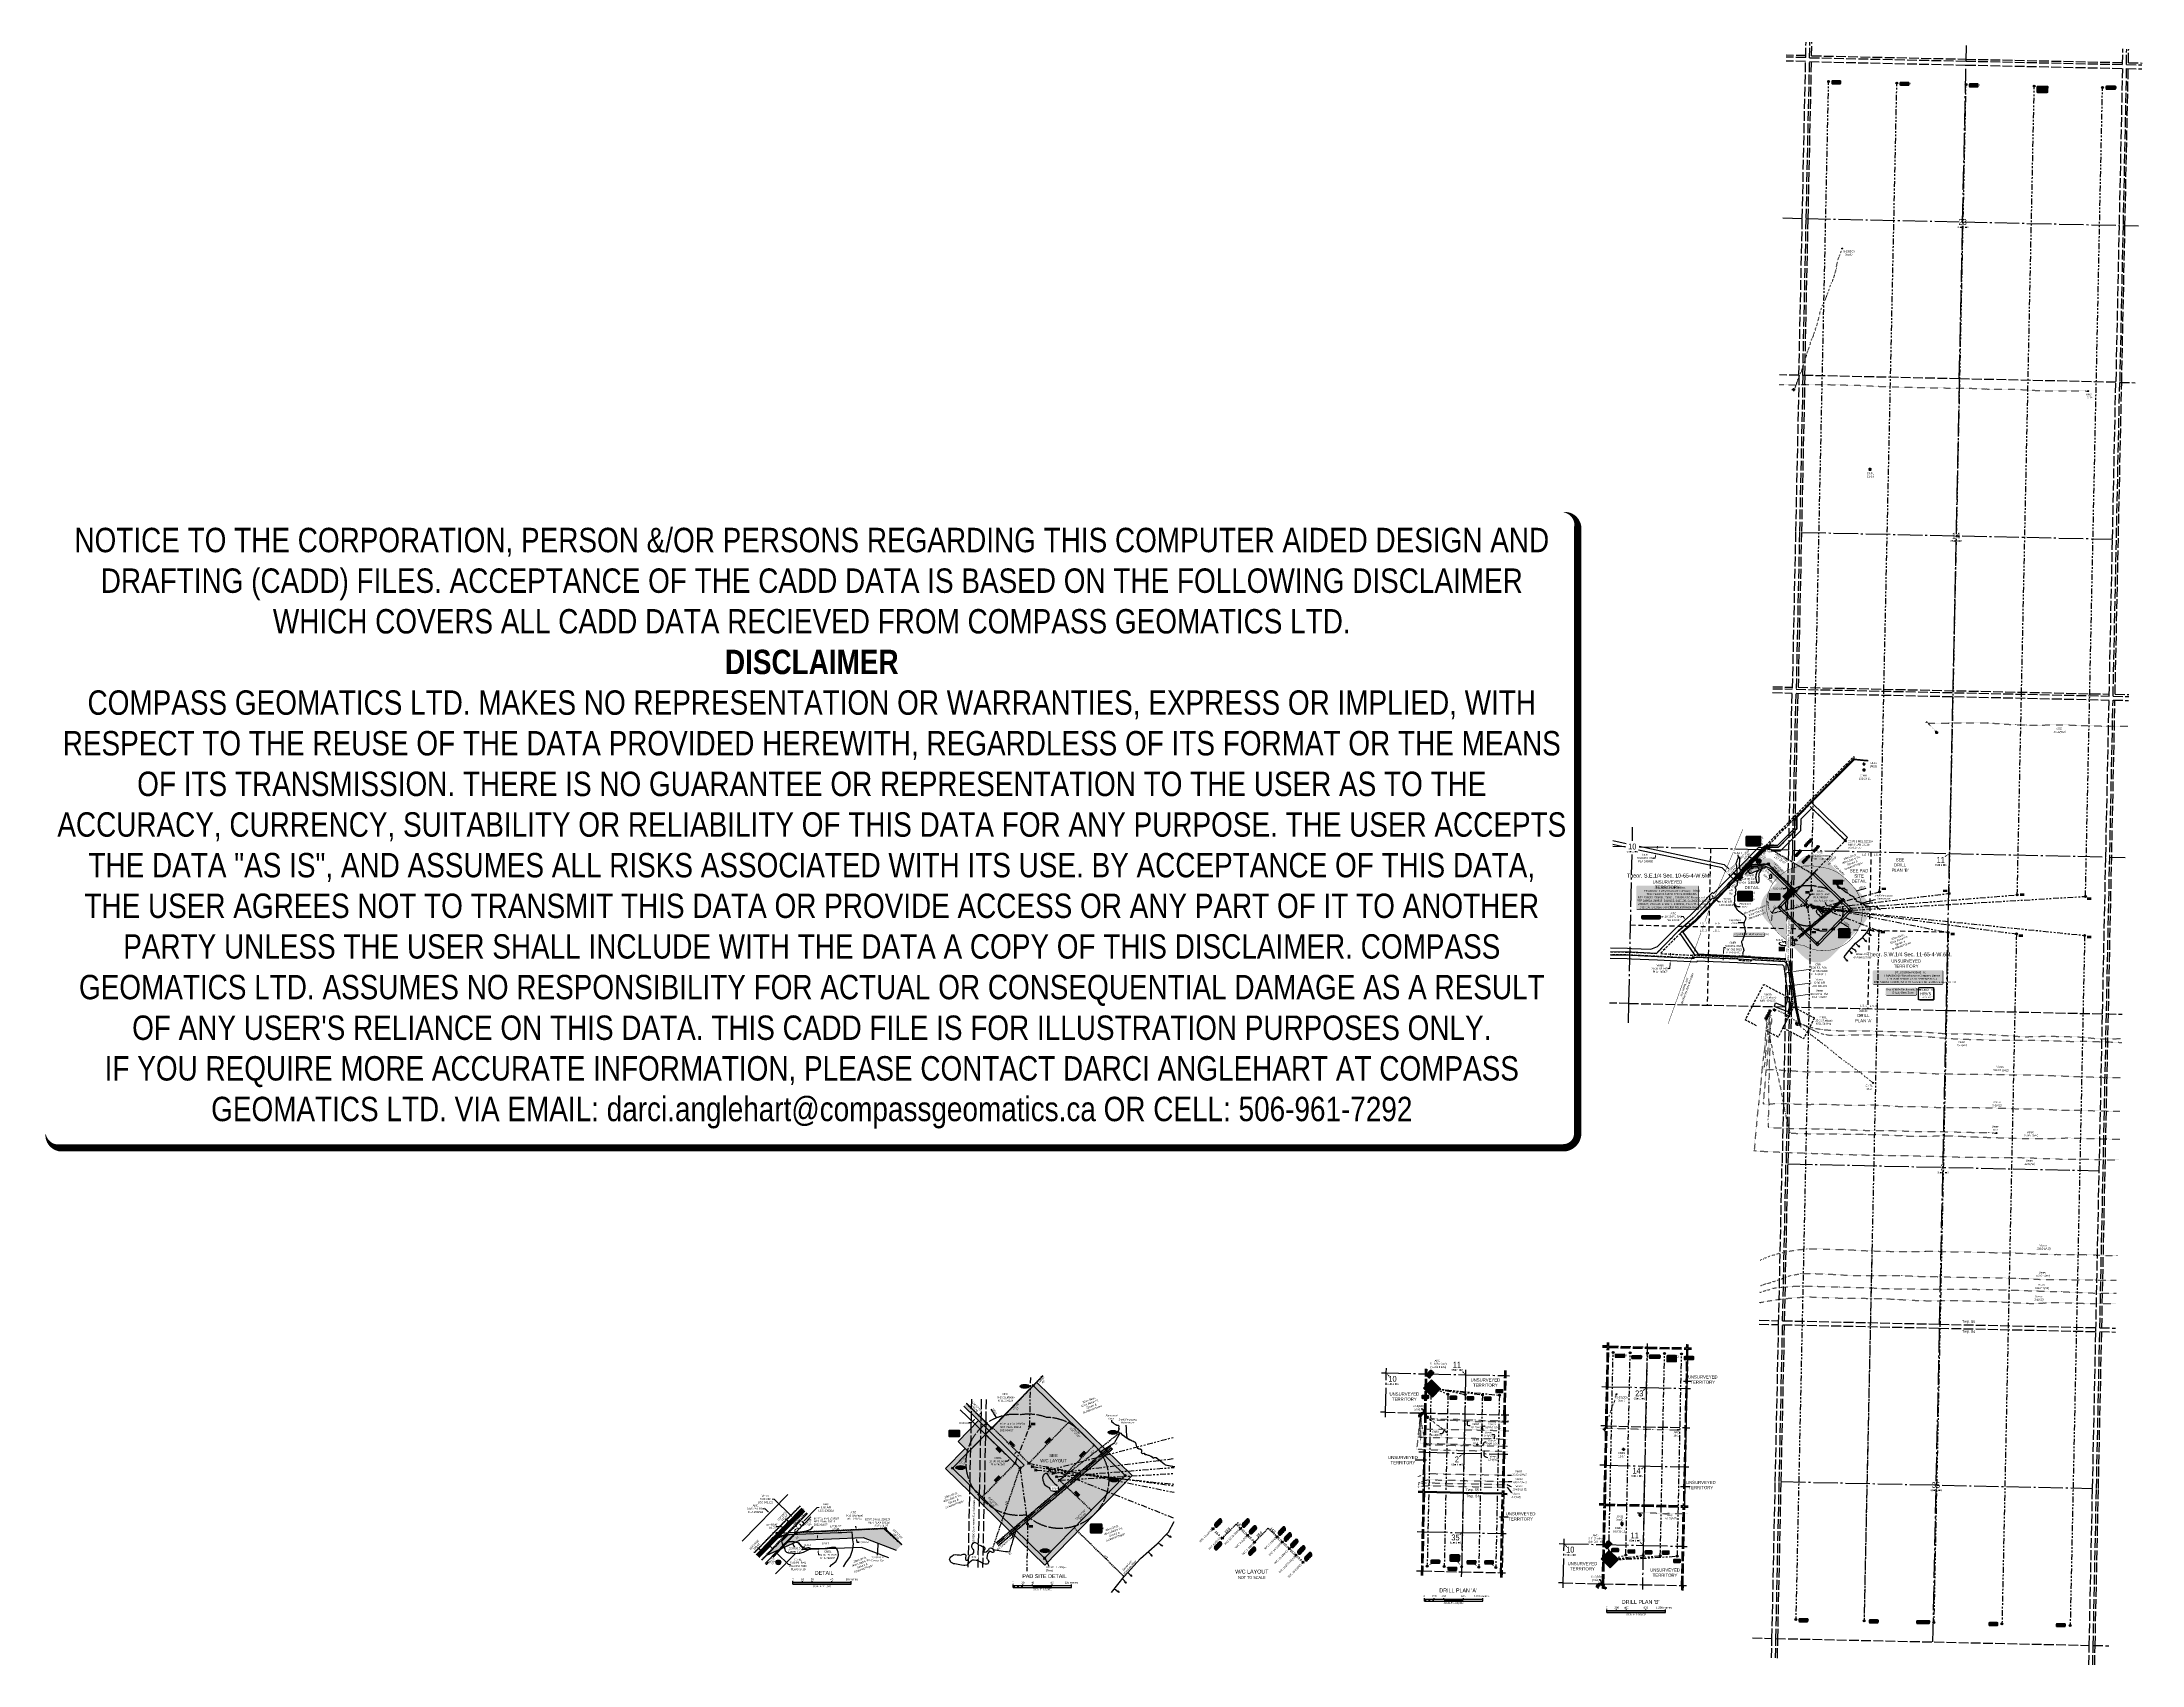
# Model space of a CAD drawing. Extents: x 393916 to 404684, y 6048329 to 6056646.
import ezdxf
from ezdxf.enums import TextEntityAlignment as Align

# ---------------------------------------------------------------- set-up
doc = ezdxf.new("R2010")
doc.units = 0
doc.header["$LTSCALE"] = 5
doc.header["$PDMODE"] = 34
doc.header["$PDSIZE"] = 0.03
for name, pattern in [('0', [1, 1, 0]), ('DASHDOT2', [12.7, 6.35, -3.175, 0, -3.175]), ('foc-ACCESSROAD', [3.75, 2.5, -1.25]), ('foc-BUFFER', [16.75, 15, -1.75]), ('foc-DOT', [1, 0.2, -0.8]), ('foc-DRILLPATH', [14.75, 6, -1.75, 1.75, -1.75, 1.75, -1.75]), ('foc-LSD', [8, 5, -3]), ('foc-QUARTERLINE', [33, 25, -3, 2, -3]), ('foc-SEISMIC', [20.5, 15, -1, 0.5, -1, 0.5, -1, 0.5, -1]), ('foc-TIELINE', [1.875, 1.25, -0.625]), ('foc-TOPO', [1, 0.2, -0.8]), ('foc-TOPO-ephemeral', [6.25, 3.125, -0.625, 0.625, -0.625, 0.625, -0.625]), ('foc-TRAV', [1.875, 1.25, -0.625]), ('foc-UNSURVEYED', [12.5, 10, -2.5]), ('UG_PIPE', [1.875, 1.25, -0.625])]:
    doc.linetypes.add(name, pattern=pattern)
doc.layers.get('Defpoints').update_dxf_attribs({"color": 9})
for name, color, linetype in [('10', 1, 'Continuous'), ('35', 37, 'Continuous'), ('9', 3, 'Continuous'), ('ABADATA-DRILL', 8, 'foc-DOT'), ('ABADATA-DRILL-T', 8, 'Continuous'), ('AS-PIPE-UG', 44, 'UG_PIPE'), ('AS-PIPE-UG-T', 44, 'Continuous'), ('AS-ROADS', 254, 'Continuous'), ('AS-SEISMIC', 224, 'foc-SEISMIC'), ('AS-UNDERLAY-H', 141, 'Continuous'), ('AS-WILDLIFE', 131, 'DASHDOT2'), ('AUX-BUFFER', 7, 'foc-BUFFER'), ('C-RW', 13, 'Continuous'), ('C-SYMBOL', 7, 'Continuous'), ('C-WS', 13, 'foc-ACCESSROAD'), ('C-WS-S', 13, 'Continuous'), ('CG-NOTES', 7, 'Continuous'), ('CTW', 7, 'Continuous'), ('D-TXT', 6, 'Continuous'), ('DETAIL-HZ-Existing', 8, 'foc-DOT'), ('DETAIL-T', 7, 'Continuous'), ('DRILL-T', 8, 'Continuous'), ('F-AR', 190, 'foc-ACCESSROAD'), ('F-RW', 190, 'Continuous'), ('F-WS', 190, 'foc-ACCESSROAD'), ('F-WS-S', 190, 'Continuous'), ('L-2', 7, 'Continuous'), ('L-BD', 7, 'Continuous'), ('L-DETAIL-T', 3, 'Continuous'), ('L-MON', 1, 'Continuous'), ('L-QSEC', 8, 'foc-QUARTERLINE'), ('L-ROAD-T', 7, 'Continuous'), ('L-SEC', 7, 'Continuous'), ('L-SECLBL', 7, 'Continuous'), ('L-SECTION-LSD', 7, 'foc-LSD'), ('L-TIE', 7, 'foc-TIELINE'), ('L-UNS-T', 3, 'Continuous'), ('L-USEC', 7, 'foc-UNSURVEYED'), ('P-BUFFER-H 30m', 51, 'Continuous'), ('P-CROSSINGS', 250, 'Continuous'), ('P-ELEVATION', 7, 'Continuous'), ('P-FNC BUFFER-T', 40, 'Continuous'), ('P-PDRILLPATH', 12, 'foc-DRILLPATH'), ('P-PROPOSED', 10, 'Continuous'), ('P-PROPOSED-H', 21, 'Continuous'), ('P-TEMP-BLOCKS', 250, 'Continuous'), ('P-TEMP-BLUE', 146, 'Continuous'), ('P-TRAV', 4, 'foc-TRAV'), ('P-TXT', 4, 'Continuous'), ('T-BUSH', 110, '0'), ('T-CREEK', 160, 'Continuous'), ('T-CREEK-TEXT', 170, 'Continuous'), ('T-DRAW', 143, 'foc-TOPO-ephemeral'), ('T-LOW-AREA', 48, 'foc-TOPO'), ('T-SLOPE', 48, 'Continuous'), ('T-TIE', 201, 'foc-TIELINE'), ('WATERCOURSE', 146, 'foc-TIELINE'), ('WETLAND', 143, 'Continuous'), ('WETLAND-T', 146, 'Continuous')]:
    doc.layers.add(name, color=color, linetype=linetype)
for name, color, linetype, lineweight in [('AS-GENERAL', 48, 'Continuous', 18), ('C-RW-T', 13, 'Continuous', 9), ('C-WS-T', 13, 'Continuous', 9), ('F-AR-T', 190, 'Continuous', 9), ('F-RW-T', 190, 'Continuous', 9), ('F-WS-T', 190, 'Continuous', 9), ('T-TEXT', 48, 'Continuous', 18), ('T-TIE-T', 201, 'Continuous', 18)]:
    doc.layers.add(name, color=color, linetype=linetype, lineweight=lineweight)
doc.layers.add('DISCLAIMER', color=7, linetype='Continuous', plot=False)
doc.layers.add('P-TEMP-BLUE-H', color=7, linetype='Continuous', true_color=0x99e6ff)
doc.styles.add('100L', font='ARIALN.TTF', dxfattribs={"height": 11})
doc.styles.add('175L', font='ARIALN.TTF', dxfattribs={"height": 20})
doc.styles.add('240', font='ARIALN.TTF', dxfattribs={"height": 30})
doc.styles.add('80', font='ARIALN.TTF', dxfattribs={"height": 10})
doc.styles.add('80CG', font='ARIALN.TTF', dxfattribs={"height": 10})
doc.styles.add('80L', font='ARIALN.TTF', dxfattribs={"height": 10})
doc.styles.add('80LS', font='ARIALNI.TTF', dxfattribs={"height": 10})
doc.styles.add('BOLD', font='ARIALNB.TTF')
doc.styles.add('Crossing', font='ARIALN.TTF', dxfattribs={"height": 10})
doc.styles.add('foc-LtypeFont', font='ARIALN.TTF', dxfattribs={"height": 7.35})
doc.styles.add('HRV', font='ARIALN.TTF', dxfattribs={"height": 3})
doc.styles.add('SIMPLEX', font='ARIALN.TTF')
doc.linetypes.add('foc-TOPO-flowdirection-NOLINE', pattern='A,0,[">",foc-LtypeFont,S=0.3,R=0,X=0,Y=-0.945],-20,[">",foc-LtypeFont,S=0.3,R=0,X=0,Y=-0.945],0', length=20)
doc.dimstyles.new('CG2011', dxfattribs={"dimscale": 5, "dimtxt": 9, "dimasz": 2, "dimexe": 0.2, "dimexo": 0.0625, "dimgap": 0.5, "dimtad": 0, "dimtih": 1, "dimtoh": 1, "dimzin": 0, "dimdsep": 46, "dimtxsty": '80CG', "dimcen": 0.1, "dimse1": 1, "dimse2": 1, "dimclrd": 256, "dimclrt": 256, "dimaunit": 1, "dimadec": 4, "dimazin": 0, "dimtfac": 0.06, "dimtofl": 0, "dimtmove": 0, "dimatfit": 1, "dimfxl": 0.2, "dimtolj": 1, "dimtzin": 0, "dimlwd": -1, "dimarcsym": 0})
doc.dimstyles.new('Compass 5 000', dxfattribs={"dimscale": 5, "dimtxt": 9, "dimasz": 2, "dimexe": 0.2, "dimexo": 0.0625, "dimgap": 0.5, "dimtad": 0, "dimtih": 1, "dimtoh": 1, "dimzin": 0, "dimdsep": 46, "dimtxsty": '80CG', "dimcen": 0.1, "dimse1": 1, "dimse2": 1, "dimclrd": 256, "dimclrt": 256, "dimaunit": 1, "dimadec": 4, "dimazin": 0, "dimtfac": 0.06, "dimtofl": 0, "dimtmove": 0, "dimatfit": 1, "dimfxl": 0.2, "dimtolj": 1, "dimtzin": 0, "dimlwd": -1, "dimarcsym": 0})

# ---------------------------------------------------------------- blocks, each defined once
blk = doc.blocks.new('L-SECLBL')
at = {"layer": '9', "color": 7}
for p, q in [((-5, -28), (-12, -28)), ((21, -28), (13, -28))]:
    blk.add_line(p, q, dxfattribs=at)
at = {"layer": '10', "color": 2, "style": 'SIMPLEX'}
blk.add_attdef('SEC', text='', height=30, dxfattribs=at).set_placement((0, 0), align=Align.MIDDLE)
at = {"layer": '10', "color": 5, "style": '80L'}
blk.add_attdef('TWP', text='', height=9.5, dxfattribs=at).set_placement((-14, -27), align=Align.MIDDLE_RIGHT)
blk.add_attdef('RGE', text='', height=9.5, dxfattribs=at).set_placement((4, -27), align=Align.MIDDLE_CENTER)
blk.add_attdef('MER', text='', height=9.5, dxfattribs=at).set_placement((23, -27), align=Align.MIDDLE_LEFT)
blk = doc.blocks.new('*U423')
h = blk.add_hatch(color=255)
edge = h.paths.add_edge_path()
edge.add_line((-154, -62), (154, -62))
edge.add_arc((154, -56), 6, 270, 360)
edge.add_line((160, -56), (160, 55))
edge.add_arc((154, 55), 6, 0, 90)
edge.add_line((154, 61), (-154, 61))
edge.add_arc((-154, 55), 6, 90, 180)
edge.add_line((-160, 55), (-160, -56))
edge.add_arc((-154, -56), 6, 180, 270)
at = {"color": 44, "flags": 128}
blk.add_lwpolyline([(-154, -62, 3, 3, 0), (154, -62, 3, 3, 0.414214), (160, -56, 3, 3, 0), (160, 55, 3, 0, 0.414214), (154, 61, 0, 0, 0), (-154, 61, 0, 0, 0.414214), (-160, 55, 0, 0, 0), (-160, -56, 0, 3, 0.414214)], format="xyseb", close=True, dxfattribs=at)
at = {"color": 44, "style": '80'}
blk.add_attdef('ENTER_TEXT_001', (-36, -5), '', height=10, dxfattribs=at)
blk = doc.blocks.new('HRV')
blk.add_lwpolyline([(-35, 32), (37, 32), (37, -26, -0.414214), (32, -31), (-40, -31), (-40, 27, -0.414214)], format="xyb", close=True)
at = {"const_width": 5, "flags": 128}
blk.add_lwpolyline([(-35, -33), (32, -33, 0.414214), (40, -26), (40, 27)], format="xyb", dxfattribs=at)
at = {"style": '80L'}
blk.add_text('SUBJECT TO', height=9.5, dxfattribs=at).set_placement((-2, 13), align=Align.BOTTOM_CENTER)
blk.add_attdef('(N.W.1/4 00)', text='', height=7.12, dxfattribs=at).set_placement((-2, -24), align=Align.BOTTOM_CENTER)
at = {"layer": 'CTW', "color": 3, "style": 'HRV'}
blk.add_text('HRV', height=15, dxfattribs=at).set_placement((-11, 0), align=Align.MIDDLE_CENTER)
blk.add_attdef('0', text='', height=15, dxfattribs=at).set_placement((18, 0), align=Align.MIDDLE_CENTER)
blk = doc.blocks.new('*U521')
h = blk.add_hatch(color=255)
edge = h.paths.add_edge_path()
edge.add_line((-74, -20), (74, -20))
edge.add_arc((74, -14), 6, 270, 360)
edge.add_line((80, -14), (80, 12))
edge.add_arc((74, 12), 6, 0, 90)
edge.add_line((74, 18), (-74, 18))
edge.add_arc((-74, 12), 6, 90, 180)
edge.add_line((-80, 12), (-80, -14))
edge.add_arc((-74, -14), 6, 180, 270)
at = {"color": 131, "flags": 128}
blk.add_lwpolyline([(-74, -20, 3, 3, 0), (74, -20, 3, 3, 0.414214), (80, -14, 3, 3, 0), (80, 12, 3, 0, 0.414214), (74, 18, 0, 0, 0), (-74, 18, 0, 0, 0.414214), (-80, 12, 0, 0, 0), (-80, -14, 0, 3, 0.414214)], format="xyseb", close=True, dxfattribs=at)
at = {"color": 131, "style": '80'}
blk.add_attdef('ENTER_TEXT_001', (-36, -5), '', height=10, dxfattribs=at)
blk = doc.blocks.new('*U426')
h = blk.add_hatch(color=255)
edge = h.paths.add_edge_path()
edge.add_line((-74, -12), (74, -12))
edge.add_arc((74, -6), 6, 270, 360)
edge.add_line((80, -6), (80, 4))
edge.add_arc((74, 4), 6, 0, 90)
edge.add_line((74, 10), (-74, 10))
edge.add_arc((-74, 4), 6, 90, 180)
edge.add_line((-80, 4), (-80, -6))
edge.add_arc((-74, -6), 6, 180, 270)
at = {"color": 131, "flags": 128}
blk.add_lwpolyline([(-74, -12, 3, 3, 0), (74, -12, 3, 3, 0.414214), (80, -6, 3, 3, 0), (80, 4, 3, 0, 0.414214), (74, 10, 0, 0, 0), (-74, 10, 0, 0, 0.414214), (-80, 4, 0, 0, 0), (-80, -6, 0, 3, 0.414214)], format="xyseb", close=True, dxfattribs=at)
at = {"color": 131, "style": '80'}
blk.add_attdef('ENTER_TEXT_001', (-36, -5), '', height=10, dxfattribs=at)
blk = doc.blocks.new('*U425')
h = blk.add_hatch(color=255)
edge = h.paths.add_edge_path()
edge.add_line((-44, -12), (44, -12))
edge.add_arc((44, -6), 6, 270, 360)
edge.add_line((50, -6), (50, 4))
edge.add_arc((44, 4), 6, 0, 90)
edge.add_line((44, 10), (-44, 10))
edge.add_arc((-44, 4), 6, 90, 180)
edge.add_line((-50, 4), (-50, -6))
edge.add_arc((-44, -6), 6, 180, 270)
at = {"color": 131, "flags": 128}
blk.add_lwpolyline([(-44, -12, 3, 3, 0), (44, -12, 3, 3, 0.414214), (50, -6, 3, 3, 0), (50, 4, 3, 0, 0.414214), (44, 10, 0, 0, 0), (-44, 10, 0, 0, 0.414214), (-50, 4, 0, 0, 0), (-50, -6, 0, 3, 0.414214)], format="xyseb", close=True, dxfattribs=at)
at = {"color": 131, "style": '80'}
blk.add_attdef('ENTER_TEXT_001', (-36, -5), '', height=10, dxfattribs=at)
blk = doc.blocks.new('*U427')
h = blk.add_hatch(color=255)
edge = h.paths.add_edge_path()
edge.add_line((-174, -37), (174, -37))
edge.add_arc((174, -31), 6, 270, 360)
edge.add_line((180, -31), (180, 30))
edge.add_arc((174, 30), 6, 0, 90)
edge.add_line((174, 36), (-174, 36))
edge.add_arc((-174, 30), 6, 90, 180)
edge.add_line((-180, 30), (-180, -31))
edge.add_arc((-174, -31), 6, 180, 270)
at = {"color": 44, "flags": 128}
blk.add_lwpolyline([(-174, -37, 3, 3, 0), (174, -37, 3, 3, 0.414214), (180, -31, 3, 3, 0), (180, 30, 3, 0, 0.414214), (174, 36, 0, 0, 0), (-174, 36, 0, 0, 0.414214), (-180, 30, 0, 0, 0), (-180, -31, 0, 3, 0.414214)], format="xyseb", close=True, dxfattribs=at)
at = {"color": 44, "style": '80'}
blk.add_attdef('ENTER_TEXT_001', (-36, -5), '', height=10, dxfattribs=at)
blk = doc.blocks.new('fdia')
at = {"color": 255, "const_width": 1}
blk.add_lwpolyline([(-0.5, 0, 1), (0.5, 0, 1)], format="xyb", close=True, dxfattribs=at)
blk = doc.blocks.new('Fdiaa')
blk.add_blockref('fdia', (0, 0))
blk = doc.blocks.new('fdib')
at = {"color": 1, "const_width": 1.6}
blk.add_lwpolyline([(-0.4, 0, 1), (0.4, 0, 1)], format="xyb", close=True, dxfattribs=at)
at = {"color": 1}
blk.add_circle((0, 0), 0.8, dxfattribs=at)
blk = doc.blocks.new('Fdibb')
blk.add_blockref('fdib', (0, 0))
blk = doc.blocks.new('fdicc')
for name in ['Fdibb', 'Fdiaa']:
    blk.add_blockref(name, (0, 0))
blk = doc.blocks.new('FDI')
blk.add_blockref('fdicc', (0, 0))
blk = doc.blocks.new('GAS')
h = blk.add_hatch(color=255)
h.dxf.hatch_style = 1
edge = h.paths.add_edge_path()
edge.add_arc((0, 0), 0.9, 0, 360)
for p, q in [((-0.8, 0), (-1.6, 0)), ((-0.6, 0.6), (-1.1, 1.1)), ((0, 0.8), (0, 1.6)), ((0.6, 0.6), (1.1, 1.1)), ((1.6, 0), (0.8, 0)), ((-0.6, -0.6), (-1.1, -1.1)), ((0, -0.8), (0, -1.6)), ((1.1, -1.1), (0.6, -0.6))]:
    blk.add_line(p, q)
blk.add_circle((0, 0), 0.8)
blk = doc.blocks.new('WC')
at = {"layer": 'L-MON'}
h = blk.add_hatch(color=255, dxfattribs=at)
h.dxf.hatch_style = 1
edge = h.paths.add_edge_path()
edge.add_arc((0, 0), 0.9, 0, 360)
at = {"layer": 'L-MON', "color": 240, "flags": 128}
for points in [[(-0.6, 0.5), (-1.2, 1.1)], [(0.5, 0.6), (1.1, 1.2)], [(-1.2, -1.2), (-0.6, -0.6)], [(1.2, -1.2), (0.6, -0.6)]]:
    blk.add_lwpolyline(points, dxfattribs=at)
at = {"layer": 'L-MON', "color": 240}
for radius in [0.8, 0.373]:
    blk.add_circle((0, 0), radius, dxfattribs=at)
blk = doc.blocks.new('*D432')
at = {"layer": 'Defpoints', "color": 0, "transparency": 16777216}
for p in [(402495, 6052262), (402498, 6052254), (402501, 6052257)]:
    blk.add_point(p, dxfattribs=at)
at = {"layer": 'F-AR-T', "transparency": 16777216}
for p, q in [((402485, 6052266), (402478, 6052273)), ((402505, 6052247), (402512, 6052240)), ((402512, 6052240), (402522, 6052240))]:
    blk.add_line(p, q, dxfattribs=at)
for points in [[(402486, 6052267), (402484, 6052265), (402492, 6052259)], [(402506, 6052248), (402504, 6052245), (402498, 6052254)]]:
    blk.add_solid(points, dxfattribs=at)
at = {"layer": 'F-AR-T', "transparency": 16777216, "insert": (402556, 6052240), "char_height": 10, "attachment_point": 5, "style": '80CG'}
blk.add_mtext('\\A1;Veren\\P8.00 A/R\\PLOC 041125', dxfattribs=at)
blk = doc.blocks.new('*D433')
at = {"layer": 'Defpoints', "color": 0, "transparency": 16777216}
for p in [(402344, 6052149), (402347, 6052153), (402361, 6052137)]:
    blk.add_point(p, dxfattribs=at)
at = {"layer": 'F-AR-T', "transparency": 16777216}
for p, q in [((402331, 6052164), (402321, 6052164)), ((402337, 6052157), (402331, 6052164)), ((402364, 6052127), (402370, 6052119))]:
    blk.add_line(p, q, dxfattribs=at)
for points in [[(402339, 6052158), (402336, 6052156), (402344, 6052149)], [(402365, 6052128), (402362, 6052126), (402357, 6052134)]]:
    blk.add_solid(points, dxfattribs=at)
at = {"layer": 'F-AR-T', "transparency": 16777216, "insert": (402281, 6052164), "char_height": 10, "attachment_point": 5, "style": '80CG'}
blk.add_mtext('\\A1;ARC\\P20.00 P/L R/W\\PPLA 230624', dxfattribs=at)
blk = doc.blocks.new('TEMP')
h = blk.add_hatch(color=255)
h.dxf.hatch_style = 1
h.paths.add_polyline_path([(0, 0.3), (-0.7, 1.2), (-0.7, 0.7), (-1.2, 0.7), (-0.3, 0), (-1.2, -0.7), (-0.7, -0.7), (-0.7, -1.2), (0, -0.3), (0.7, -1.2), (0.7, -0.7), (1.2, -0.7), (0.3, 0), (1.2, 0.7), (0.7, 0.7), (0.7, 1.2)])
h.paths.add_polyline_path([(0.6, 0.8), (0.6, 0.6), (0.8, 0.6), (0.1, 0), (0.8, -0.6), (0.6, -0.6), (0.6, -0.8), (0, -0.1), (-0.6, -0.8), (-0.6, -0.6), (-0.8, -0.6), (-0.1, 0), (-0.8, 0.6), (-0.6, 0.6), (-0.6, 0.8), (0, 0.1)], flags=16)
h = blk.add_hatch(color=1)
h.dxf.hatch_style = 1
h.paths.add_polyline_path([(0, 0.1), (-0.6, 0.8), (-0.6, 0.6), (-0.8, 0.6), (-0.1, 0), (-0.8, -0.6), (-0.6, -0.6), (-0.6, -0.8), (0, -0.1), (0.6, -0.8), (0.6, -0.6), (0.8, -0.6), (0.1, 0), (0.8, 0.6), (0.6, 0.6), (0.6, 0.8)])
at = {"color": 1}
for p, q in [((-0.1, 0), (0.1, 0)), ((0, 0.1), (0, -0.1))]:
    blk.add_line(p, q, dxfattribs=at)
at = {"color": 255, "flags": 128}
blk.add_lwpolyline([(-0.3, 0), (-1.2, 0.7), (-0.7, 0.7), (-0.7, 1.2), (0, 0.3), (0.7, 1.2), (0.7, 0.7), (1.2, 0.7), (0.3, 0), (1.2, -0.7), (0.7, -0.7), (0.7, -1.2), (0, -0.3), (-0.7, -1.2), (-0.7, -0.7), (-1.2, -0.7)], close=True, dxfattribs=at)
at = {"color": 1, "flags": 128}
blk.add_lwpolyline([(-0.1, 0), (-0.8, 0.6), (-0.6, 0.6), (-0.6, 0.8), (0, 0.1), (0.6, 0.8), (0.6, 0.6), (0.8, 0.6), (0.1, 0), (0.8, -0.6), (0.6, -0.6), (0.6, -0.8), (0, -0.1), (-0.6, -0.8), (-0.6, -0.6), (-0.8, -0.6)], close=True, dxfattribs=at)
blk = doc.blocks.new('*D435')
at = {"layer": 'Defpoints', "color": 0, "transparency": 16777216}
for p in [(397766, 6049085), (397693, 6049010), (397721, 6048982)]:
    blk.add_point(p, dxfattribs=at)
at = {"layer": 'F-AR-T', "transparency": 16777216}
for p, q in [((397670, 6049179), (397660, 6049179)), ((397759, 6049092), (397670, 6049179)), ((397802, 6049050), (397809, 6049043))]:
    blk.add_line(p, q, dxfattribs=at)
for points in [[(397760, 6049093), (397758, 6049091), (397766, 6049085)], [(397803, 6049051), (397801, 6049049), (397795, 6049057)]]:
    blk.add_solid(points, dxfattribs=at)
at = {"layer": 'F-AR-T', "transparency": 16777216, "insert": (397625, 6049179), "char_height": 10, "attachment_point": 5, "style": '80CG'}
blk.add_mtext('\\A1;Veren\\P8.00 A/R\\PLOC 041125', dxfattribs=at)
blk = doc.blocks.new('*D436')
at = {"layer": 'Defpoints', "color": 0, "transparency": 16777216}
for p in [(397648, 6049107), (397688, 6049149), (397760, 6049079)]:
    blk.add_point(p, dxfattribs=at)
at = {"layer": 'F-AR-T', "transparency": 16777216}
for p, q in [((397625, 6049129), (397615, 6049129)), ((397640, 6049114), (397625, 6049129)), ((397726, 6049030), (397733, 6049023))]:
    blk.add_line(p, q, dxfattribs=at)
for points in [[(397642, 6049115), (397639, 6049113), (397648, 6049107)], [(397727, 6049032), (397725, 6049029), (397719, 6049037)]]:
    blk.add_solid(points, dxfattribs=at)
at = {"layer": 'F-AR-T', "transparency": 16777216, "insert": (397575, 6049129), "char_height": 10, "attachment_point": 5, "style": '80CG'}
blk.add_mtext('\\A1;ARC\\P20.00 P/L R/W\\PPLA 230624', dxfattribs=at)
blk = doc.blocks.new('*D437')
at = {"layer": 'C-RW-T', "transparency": 16777216}
for p, q in [((397656, 6048930), (397649, 6048937)), ((397688, 6048899), (397744, 6048844)), ((397744, 6048844), (397754, 6048844))]:
    blk.add_line(p, q, dxfattribs=at)
for points in [[(397657, 6048931), (397655, 6048929), (397663, 6048923)], [(397690, 6048900), (397687, 6048897), (397681, 6048906)]]:
    blk.add_solid(points, dxfattribs=at)
at = {"layer": 'Defpoints', "color": 0, "transparency": 16777216}
for p in [(397651, 6048911), (397669, 6048893), (397681, 6048906)]:
    blk.add_point(p, dxfattribs=at)
at = {"layer": 'C-RW-T', "transparency": 16777216, "insert": (397793, 6048844), "char_height": 10, "attachment_point": 5, "style": '80CG'}
blk.add_mtext('\\A1;CNRL\\P5.00 P/L R/W\\PPlan 062 0928\\PPLA 043410', dxfattribs=at)
blk = doc.blocks.new('*D438')
at = {"layer": 'Defpoints', "color": 0, "transparency": 16777216}
for p in [(402888, 6051772), (402868, 6051769), (402890, 6051754)]:
    blk.add_point(p, dxfattribs=at)
at = {"layer": 'F-AR-T', "transparency": 16777216}
for p, q in [((402861, 6051750), (402851, 6051749)), ((402900, 6051755), (402991, 6051768))]:
    blk.add_line(p, q, dxfattribs=at)
for points in [[(402860, 6051752), (402861, 6051748), (402870, 6051751)], [(402900, 6051757), (402900, 6051754), (402890, 6051754)]]:
    blk.add_solid(points, dxfattribs=at)
at = {"layer": 'F-AR-T', "transparency": 16777216, "insert": (403030, 6051768), "char_height": 10, "attachment_point": 5, "style": '80CG', "bg_fill": 3, "box_fill_scale": 1.1, "bg_fill_color": 256, "bg_fill_true_color": 13158600, "bg_fill_transparency": 0}
blk.add_mtext('\\A1;Veren\\P20.00 P/L R/W\\PPLA 160067', dxfattribs=at)
blk = doc.blocks.new('*D439')
at = {"layer": 'Defpoints', "color": 0, "transparency": 16777216}
for p in [(402880, 6051827), (402890, 6051829), (402892, 6051812)]:
    blk.add_point(p, dxfattribs=at)
at = {"layer": 'F-AR-T', "transparency": 16777216}
for p, q in [((402873, 6051809), (402863, 6051807)), ((402902, 6051813), (402994, 6051825))]:
    blk.add_line(p, q, dxfattribs=at)
for points in [[(402872, 6051810), (402873, 6051807), (402883, 6051810)], [(402902, 6051815), (402903, 6051811), (402892, 6051812)]]:
    blk.add_solid(points, dxfattribs=at)
at = {"layer": 'F-AR-T', "transparency": 16777216, "insert": (403029, 6051825), "char_height": 10, "attachment_point": 5, "style": '80CG', "bg_fill": 3, "box_fill_scale": 1.1, "bg_fill_color": 256, "bg_fill_true_color": 13158600, "bg_fill_transparency": 0}
blk.add_mtext('\\A1;Veren\\P10.00 A/R\\PLOC 041125', dxfattribs=at)
blk = doc.blocks.new('*D440')
at = {"layer": 'C-RW-T', "transparency": 16777216}
for p, q in [((402898, 6051882), (402988, 6051894)), ((402873, 6051878), (402863, 6051877))]:
    blk.add_line(p, q, dxfattribs=at)
for points in [[(402873, 6051880), (402873, 6051876), (402883, 6051879)], [(402898, 6051883), (402898, 6051880), (402888, 6051880)]]:
    blk.add_solid(points, dxfattribs=at)
at = {"layer": 'Defpoints', "color": 0, "transparency": 16777216}
for p in [(402881, 6051892), (402886, 6051893), (402888, 6051880)]:
    blk.add_point(p, dxfattribs=at)
at = {"layer": 'C-RW-T', "transparency": 16777216, "insert": (403027, 6051894), "char_height": 10, "attachment_point": 5, "style": '80CG'}
blk.add_mtext('\\A1;CNRL\\P5.00 P/L R/W\\PPlan 062 0928\\PPLA 043410', dxfattribs=at)
blk = doc.blocks.new('*D441')
at = {"layer": 'C-RW-T', "transparency": 16777216}
for p, q in [((402538, 6051976), (402539, 6052005)), ((402539, 6052005), (402549, 6052005)), ((402536, 6051951), (402536, 6051941))]:
    blk.add_line(p, q, dxfattribs=at)
for points in [[(402535, 6051951), (402538, 6051951), (402537, 6051961)], [(402536, 6051976), (402539, 6051976), (402537, 6051966)]]:
    blk.add_solid(points, dxfattribs=at)
at = {"layer": 'Defpoints', "color": 0, "transparency": 16777216}
for p in [(402532, 6051966), (402532, 6051961), (402537, 6051966)]:
    blk.add_point(p, dxfattribs=at)
at = {"layer": 'C-RW-T', "transparency": 16777216, "insert": (402588, 6052005), "char_height": 10, "attachment_point": 5, "style": '80CG'}
blk.add_mtext('\\A1;CNRL\\P5.00 P/L R/W\\PPlan 062 0928\\PPLA 043410', dxfattribs=at)
blk = doc.blocks.new('*D442')
at = {"layer": 'Defpoints', "color": 0, "transparency": 16777216}
for p in [(402265, 6051937), (402278, 6051936), (402279, 6051956)]:
    blk.add_point(p, dxfattribs=at)
at = {"layer": 'F-RW-T', "transparency": 16777216}
for p, q in [((402263, 6051898), (402253, 6051898)), ((402264, 6051927), (402263, 6051898)), ((402266, 6051967), (402267, 6051977))]:
    blk.add_line(p, q, dxfattribs=at)
for points in [[(402263, 6051927), (402266, 6051927), (402265, 6051937)], [(402265, 6051967), (402268, 6051967), (402266, 6051957)]]:
    blk.add_solid(points, dxfattribs=at)
at = {"layer": 'F-RW-T', "transparency": 16777216, "insert": (402213, 6051898), "char_height": 10, "attachment_point": 5, "style": '80CG'}
blk.add_mtext('\\A1;Veren\\P20.00 P/L R/W\\PPLA 160067', dxfattribs=at)
blk = doc.blocks.new('*U443')
at = {"true_color": 0x99e6ff}
h = blk.add_hatch(color=141, dxfattribs=at)
edge = h.paths.add_edge_path()
edge.add_line((-24, -20), (24, -20))
edge.add_arc((24, -14), 6, 270, 360)
edge.add_line((30, -14), (30, 12))
edge.add_arc((24, 12), 6, 0, 90)
edge.add_line((24, 18), (-24, 18))
edge.add_arc((-24, 12), 6, 90, 180)
edge.add_line((-30, 12), (-30, -14))
edge.add_arc((-24, -14), 6, 180, 270)
at = {"color": 250, "flags": 128}
blk.add_lwpolyline([(-24, -20, 3, 3, 0), (24, -20, 3, 3, 0.414214), (30, -14, 3, 3, 0), (30, 12, 3, 0, 0.414214), (24, 18, 0, 0, 0), (-24, 18, 0, 0, 0.414214), (-30, 12, 0, 0, 0), (-30, -14, 0, 3, 0.414214)], format="xyseb", close=True, dxfattribs=at)
at = {"flags": 128}
blk.add_lwpolyline([(24, -17, 0, 7.5, 0), (0, 0, 0, 0, 0)], format="xyseb", dxfattribs=at)
at = {"color": 250}
for tag, p, height, style in [('TEMP_AREA_W1_001', (-9, 2), 12, 'BOLD'), ('ENTER_TEXT_001', (-31, -12), 9, '80')]:
    blk.add_attdef(tag, p, '', height=height, dxfattribs=dict(at, style=style))
blk = doc.blocks.new('*U371')
at = {"color": 0}
for p, q in [((-150, 0), (-150, 15)), ((-150, 10), (150, 10)), ((-150, 0), (150, 0)), ((-100, 10), (-100, 15)), ((-50, 10), (-50, 15)), ((50, 10), (50, 15)), ((150, 0), (150, 15))]:
    blk.add_line(p, q, dxfattribs=at)
for points in [[(-150, 5), (-140, 5), (-150, 0), (-140, 0)], [(-140, 10), (-130, 10), (-140, 5), (-130, 5)], [(-130, 5), (-120, 5), (-130, 0), (-120, 0)], [(-120, 10), (-110, 10), (-120, 5), (-110, 5)], [(-110, 5), (-100, 5), (-110, 0), (-100, 0)], [(-100, 10), (-50, 10), (-100, 5), (-50, 5)], [(-50, 5), (50, 5), (-50, 0), (50, 0)], [(50, 10), (150, 10), (50, 5), (150, 5)]]:
    blk.add_solid(points, dxfattribs=at)
at = {"color": 0, "style": '80'}
blk.add_text('metres', height=10, dxfattribs=at).set_placement((162, 20), align=Align.CENTER)
at = {"color": 0, "char_height": 10, "style": '80'}
for s, insert, attachment_point in [('0', (-150, 30), 2), ('20', (-100, 30), 2), ('40', (-50, 30), 2), ('80', (50, 30), 2), ('120', (137, 30), 3), ('SCALE 1:2,000', (0, -5), 2)]:
    blk.add_mtext(s, dxfattribs=dict(at, insert=insert, attachment_point=attachment_point))
blk = doc.blocks.new('*U445')
at = {"layer": 'L-2'}
blk.add_blockref('*U371', (-11, -58), dxfattribs=at)
at = {"layer": 'DETAIL-T', "color": 3, "insert": (0, 0), "char_height": 20, "width": 217.11, "attachment_point": 5, "style": '80CG'}
blk.add_mtext('PAD SITE DETAIL', dxfattribs=at)
blk = doc.blocks.new('*U318')
at = {"color": 0}
for p, q in [((-150, 0), (-150, 15)), ((-150, 10), (150, 10)), ((-150, 0), (150, 0)), ((-100, 10), (-100, 15)), ((-50, 10), (-50, 15)), ((50, 10), (50, 15)), ((150, 0), (150, 15))]:
    blk.add_line(p, q, dxfattribs=at)
for points in [[(-150, 5), (-140, 5), (-150, 0), (-140, 0)], [(-140, 10), (-130, 10), (-140, 5), (-130, 5)], [(-130, 5), (-120, 5), (-130, 0), (-120, 0)], [(-120, 10), (-110, 10), (-120, 5), (-110, 5)], [(-110, 5), (-100, 5), (-110, 0), (-100, 0)], [(-100, 10), (-50, 10), (-100, 5), (-50, 5)], [(-50, 5), (50, 5), (-50, 0), (50, 0)], [(50, 10), (150, 10), (50, 5), (150, 5)]]:
    blk.add_solid(points, dxfattribs=at)
at = {"color": 0, "style": '80'}
blk.add_text('metres', height=10, dxfattribs=at).set_placement((162, 20), align=Align.CENTER)
at = {"color": 0, "char_height": 10, "style": '80'}
for s, insert, attachment_point in [('0', (-150, 30), 2), ('10', (-100, 30), 2), ('20', (-50, 30), 2), ('40', (50, 30), 2), ('60', (137, 30), 3), ('SCALE 1:1,000', (0, -5), 2)]:
    blk.add_mtext(s, dxfattribs=dict(at, insert=insert, attachment_point=attachment_point))
blk = doc.blocks.new('xing2')
h = blk.add_hatch(color=50)
h.dxf.hatch_style = 1
edge = h.paths.add_edge_path()
edge.add_ellipse((0, 0), major_axis=(-12.5, 0), ratio=0.816297, start_angle=0, end_angle=360)
h = blk.add_hatch(color=250)
h.dxf.hatch_style = 1
edge = h.paths.add_edge_path()
edge.add_ellipse((0, -2), major_axis=(-12.5, 0), ratio=0.816297, start_angle=0, end_angle=180)
edge.add_line((12, -2), (12, 0))
edge.add_ellipse((0, 0), major_axis=(-12.5, 0), ratio=0.816297, start_angle=0, end_angle=180, ccw=False)
edge.add_line((-12, 0), (-12, -2))
at = {"color": 250}
blk.add_ellipse((0, 0), major_axis=(-12.5, 0), ratio=0.816297, dxfattribs=at)
blk.add_ellipse((0, -2), major_axis=(-12.5, 0), ratio=0.816297, start_param=0, end_param=3.141593, dxfattribs=at)
at = {"color": 250, "style": 'Crossing'}
blk.add_attdef('CROSSING', text='', height=9, dxfattribs=at).set_placement((0, 0), align=Align.MIDDLE_CENTER)
at = {"color": 250, "style": 'Crossing', "flags": 1}
for tag, p in [('DESCRIPTION', (0, -26)), ('LOCATION', (0, -39)), ('DWG_REF', (0, -53)), ('OWNER', (0, -12))]:
    blk.add_attdef(tag, text='', height=9, dxfattribs=at).set_placement(p, align=Align.MIDDLE_CENTER)
blk = doc.blocks.new('*D470')
at = {"layer": 'Defpoints', "color": 0, "transparency": 16777216}
for p in [(397785, 6049037), (397813, 6049066), (397817, 6049061)]:
    blk.add_point(p, dxfattribs=at)
at = {"layer": 'F-AR-T', "transparency": 16777216}
for p, q in [((397824, 6049068), (397891, 6049136)), ((397891, 6049136), (397901, 6049136)), ((397782, 6049025), (397775, 6049018))]:
    blk.add_line(p, q, dxfattribs=at)
for points in [[(397781, 6049026), (397784, 6049024), (397789, 6049032)], [(397823, 6049069), (397826, 6049067), (397817, 6049061)]]:
    blk.add_solid(points, dxfattribs=at)
at = {"layer": 'F-AR-T', "transparency": 16777216, "insert": (397936, 6049136), "char_height": 10, "attachment_point": 5, "style": '80CG'}
blk.add_mtext('\\A1;ARC\\P8.00 A/R\\PLOC 230284', dxfattribs=at)
blk = doc.blocks.new('we')
at = {"layer": 'P-ELEVATION'}
h = blk.add_hatch(color=111, dxfattribs=at)
h.dxf.hatch_style = 1
edge = h.paths.add_edge_path()
edge.add_ellipse((0, 0), major_axis=(-24.4, 0), ratio=0.410256, start_angle=0, end_angle=360)
at = {"layer": 'P-ELEVATION', "color": 7, "flags": 128}
blk.add_lwpolyline([(0, 0, 12.5, 0, 0), (-12, -6, 0, 0, 0)], format="xyseb", dxfattribs=at)
at = {"layer": 'P-ELEVATION', "color": 7}
blk.add_ellipse((0, 0), major_axis=(-24.4, 0), ratio=0.410256, dxfattribs=at)
at = {"layer": 'P-ELEVATION', "style": '80'}
blk.add_attdef('ELEVATION', text='', height=10, dxfattribs=at).set_placement((0, 0), align=Align.MIDDLE_CENTER)
blk = doc.blocks.new('*U473')
at = {"layer": '35', "color": 3}
blk.add_circle((0, 0), 10, dxfattribs=at)
at = {"layer": '35', "color": 3, "style": '80'}
blk.add_attdef('RP_001', (13, 5), '', height=10, dxfattribs=at)
blk = doc.blocks.new('*U475')
h = blk.add_hatch(color=254)
edge = h.paths.add_edge_path()
edge.add_line((-34, -28), (34, -28))
edge.add_arc((34, -22), 6, 270, 360)
edge.add_line((40, -22), (40, 21))
edge.add_arc((34, 21), 6, 0, 90)
edge.add_line((34, 27), (-34, 27))
edge.add_arc((-34, 21), 6, 90, 180)
edge.add_line((-40, 21), (-40, -22))
edge.add_arc((-34, -22), 6, 180, 270)
at = {"color": 1, "flags": 128}
blk.add_lwpolyline([(-34, -28, 3, 3, 0), (34, -28, 3, 3, 0.414214), (40, -22, 3, 3, 0), (40, 21, 3, 0, 0.414214), (34, 27, 0, 0, 0), (-34, 27, 0, 0, 0.414214), (-40, 21, 0, 0, 0), (-40, -22, 0, 3, 0.414214)], format="xyseb", close=True, dxfattribs=at)
blk.add_lwpolyline([(-34, -12, 0, 10, 0), (0, 0, 5, 5, 0)], format="xyseb", dxfattribs=at)
at = {"color": 1, "style": '80'}
blk.add_attdef('ENTER_TEXT_001', (-36, -5), '', height=10, dxfattribs=at)
blk = doc.blocks.new('plbh')
at = {"layer": 'L-MON'}
h = blk.add_hatch(color=255, dxfattribs=at)
h.dxf.hatch_style = 1
edge = h.paths.add_edge_path()
edge.add_arc((0, 0), 1.16, 0, 360)
h = blk.add_hatch(color=256, dxfattribs=at)
h.dxf.hatch_style = 1
h.paths.add_polyline_path([(-0.96, 0, 1), (0.96, 0, 1)])
h.paths.add_polyline_path([(0.91, 0, -1), (-0.91, 0, -1)], flags=16)
h.paths.add_polyline_path([(0.45, 0, -1), (-0.45, 0, -1)], flags=0)
h = blk.add_hatch(color=256, dxfattribs=at)
h.dxf.hatch_style = 1
h.paths.add_polyline_path([(-0.45, 0, 1), (0.45, 0, 1)])
h.paths.add_polyline_path([(0.4, 0, -1), (-0.4, 0, -1)], flags=16)
at = {"layer": 'L-MON', "color": 240}
for radius in [0.96, 0.91, 0.45, 0.4]:
    blk.add_circle((0, 0), radius, dxfattribs=at)
blk = doc.blocks.new('STRIA')
blk.add_hatch(color=255).paths.add_polyline_path([(0, 1.5), (-1.5, -0.9), (1.4, -0.9)])
blk = doc.blocks.new('STRIAA')
blk.add_blockref('STRIA', (0, 0))
blk = doc.blocks.new('STRIB')
at = {"color": 1}
blk.add_solid([(-1.1, -0.7), (0, 1.1), (1, -0.7)], dxfattribs=at)
blk = doc.blocks.new('STRIBB')
blk.add_blockref('STRIB', (0, 0))
blk = doc.blocks.new('STRICC')
for name in ['STRIAA', 'STRIBB']:
    blk.add_blockref(name, (0, 0))
blk = doc.blocks.new('fdspike')
blk.add_blockref('STRICC', (0, 0))
blk = doc.blocks.new('TRIA')
blk.add_hatch(color=255).paths.add_polyline_path([(0, 1.5), (-1.5, -0.9), (1.4, -0.9)])
blk = doc.blocks.new('TRIAA')
blk.add_blockref('TRIA', (0, 0))
blk = doc.blocks.new('TRIB')
at = {"color": 1}
blk.add_lwpolyline([(-1.1, -0.7), (0, 1.1), (1, -0.7)], close=True, dxfattribs=at)
blk = doc.blocks.new('TRIBB')
blk.add_blockref('TRIB', (0, 0))
blk = doc.blocks.new('TRICC')
for name in ['TRIAA', 'TRIBB']:
    blk.add_blockref(name, (0, 0))
blk = doc.blocks.new('plspike')
blk.add_blockref('TRICC', (0, 0))
blk = doc.blocks.new('Gabd')
for p, q in [((-0.8, 0), (-1.6, 0)), ((0, 0.8), (0, 1.6)), ((1.6, 0), (0.8, 0)), ((0, -0.8), (0, -1.6))]:
    blk.add_line(p, q)
blk.add_circle((0, 0), 0.8)
blk = doc.blocks.new('BH-Existing')
at = {"layer": 'ABADATA-DRILL-T'}
h = blk.add_hatch(color=256, dxfattribs=at)
h.dxf.hatch_style = 1
edge = h.paths.add_edge_path()
edge.add_arc((0, 0), 0.5, 0, 360)
blk.add_circle((0, 0), 0.5, dxfattribs=at)
blk = doc.blocks.new('*U495')
h = blk.add_hatch(color=254)
edge = h.paths.add_edge_path()
edge.add_line((-29, -12), (29, -12))
edge.add_arc((29, -5), 6, 270, 360)
edge.add_line((35, -6), (35, 4))
edge.add_arc((29, 4), 6, 0, 90)
edge.add_line((29, 10), (-29, 10))
edge.add_arc((-29, 4), 6, 90, 180)
edge.add_line((-35, 4), (-35, -6))
edge.add_arc((-29, -5), 6, 180, 270)
at = {"color": 1, "flags": 128}
blk.add_lwpolyline([(-29, -12, 3, 3, 0), (29, -12, 3, 3, 0.414214), (35, -6, 3, 3, 0), (35, 4, 3, 0, 0.414214), (29, 10, 0, 0, 0), (-29, 10, 0, 0, 0.414214), (-35, 4, 0, 0, 0), (-35, -6, 0, 3, 0.414214)], format="xyseb", close=True, dxfattribs=at)
blk.add_lwpolyline([(-19, -5, 0, 10, 0), (0, 0, 5, 5, 0)], format="xyseb", dxfattribs=at)
at = {"color": 1, "style": '80'}
blk.add_attdef('ENTER_TEXT_001', (-36, -5), '', height=10, dxfattribs=at)
blk = doc.blocks.new('*U494')
h = blk.add_hatch(color=254)
edge = h.paths.add_edge_path()
edge.add_line((-19, -12), (19, -12))
edge.add_arc((19, -5), 6, 270, 360)
edge.add_line((25, -6), (25, 4))
edge.add_arc((19, 4), 6, 0, 90)
edge.add_line((19, 10), (-19, 10))
edge.add_arc((-19, 4), 6, 90, 180)
edge.add_line((-25, 4), (-25, -6))
edge.add_arc((-19, -5), 6, 180, 270)
at = {"color": 1, "flags": 128}
blk.add_lwpolyline([(-19, -12, 3, 3, 0), (19, -12, 3, 3, 0.414214), (25, -6, 3, 3, 0), (25, 4, 3, 0, 0.414214), (19, 10, 0, 0, 0), (-19, 10, 0, 0, 0.414214), (-25, 4, 0, 0, 0), (-25, -6, 0, 3, 0.414214)], format="xyseb", close=True, dxfattribs=at)
blk.add_lwpolyline([(-19, -5, 0, 10, 0), (0, 0, 5, 5, 0)], format="xyseb", dxfattribs=at)
at = {"color": 1, "style": '80'}
blk.add_attdef('ENTER_TEXT_001', (-36, -5), '', height=10, dxfattribs=at)
blk = doc.blocks.new('wa')
at = {"layer": 'P-ELEVATION'}
h = blk.add_hatch(color=111, dxfattribs=at)
h.dxf.hatch_style = 1
edge = h.paths.add_edge_path()
edge.add_arc((-17, -4), 6.1, 215, 325)
edge.add_arc((-7, -4), 6.1, 215, 325)
edge.add_arc((3, -4), 6.1, 215, 325)
edge.add_arc((13, -4), 6.1, 215, 325)
edge.add_arc((18, -4), 4.32, 263.4336, 373.4336)
edge.add_arc((19, 2), 6.1, 305, 415)
edge.add_arc((17, 4), 5.69, 30.6955, 140.6955)
edge.add_arc((8, 4), 6.1, 35, 145)
edge.add_arc((-2, 4), 6.1, 35, 145)
edge.add_arc((-12, 4), 6.1, 35, 145)
edge.add_arc((-18, 4), 4.33, 75.4261, 185.4261)
edge.add_arc((-18, -2), 6.96, 125, 235)
at = {"color": 240, "flags": 128}
blk.add_lwpolyline([(-22, -8, 0.520567), (-12, -8, 0.520567), (-2, -8, 0.520567), (8, -8, 0.520567), (18, -8, 0.520567), (22, -3, 0.520567), (22, 7, 0.520567), (13, 8, 0.520567), (3, 8, 0.520567), (-7, 8, 0.520567), (-17, 8, 0.520567), (-22, 3, 0.520567)], format="xyb", close=True, dxfattribs=at)
at = {"layer": 'P-ELEVATION', "color": 240, "flags": 128}
blk.add_lwpolyline([(0, 0, 12.5, 0, 0), (-12, -6, 0, 0, 0)], format="xyseb", dxfattribs=at)
at = {"layer": 'P-ELEVATION', "color": 240, "style": '80'}
blk.add_attdef('ELEVATION', text='', height=10, dxfattribs=at).set_placement((0, 0), align=Align.MIDDLE_CENTER)
blk = doc.blocks.new('*U446')
at = {"true_color": 0x99e6ff}
h = blk.add_hatch(color=141, dxfattribs=at)
edge = h.paths.add_edge_path()
edge.add_line((-26, -33), (26, -33))
edge.add_arc((26, -27), 6, 270, 360)
edge.add_line((32, -27), (32, 12))
edge.add_arc((26, 12), 6, 0, 90)
edge.add_line((26, 18), (-26, 18))
edge.add_arc((-26, 12), 6, 90, 180)
edge.add_line((-32, 12), (-32, -27))
edge.add_arc((-26, -27), 6, 180, 270)
at = {"color": 250, "flags": 128}
blk.add_lwpolyline([(-26, -33, 3, 3, 0), (26, -33, 3, 3, 0.414214), (32, -27, 3, 3, 0), (32, 12, 3, 0, 0.414214), (26, 18, 0, 0, 0), (-26, 18, 0, 0, 0.414214), (-32, 12, 0, 0, 0), (-32, -27, 0, 3, 0.414214)], format="xyseb", close=True, dxfattribs=at)
at = {"flags": 128}
blk.add_lwpolyline([(24, -17, 0, 7.5, 0), (0, 0, 0, 0, 0)], format="xyseb", dxfattribs=at)
at = {"color": 250}
for tag, p, height, style in [('TEMP_AREA_W1_001', (-9, 2), 12, 'BOLD'), ('ENTER_TEXT_001', (-31, -12), 9, '80')]:
    blk.add_attdef(tag, p, '', height=height, dxfattribs=dict(at, style=style))
blk = doc.blocks.new('ICP_TEXT')
at = {"color": 14, "insert": (-11, 0), "char_height": 10, "attachment_point": 5, "style": '80L', "bg_fill": 1, "box_fill_scale": 1.15, "bg_fill_color": 255, "bg_fill_transparency": 0}
blk.add_mtext_dynamic_manual_height_columns('ICP', width=19.07, gutter_width=47.5, heights=[0], dxfattribs=at)
blk = doc.blocks.new('*U545')
h = blk.add_hatch(color=254)
edge = h.paths.add_edge_path()
edge.add_line((-24, -20), (24, -20))
edge.add_arc((24, -14), 6, 270, 360)
edge.add_line((30, -14), (30, 12))
edge.add_arc((24, 12), 6, 0, 90)
edge.add_line((24, 18), (-24, 18))
edge.add_arc((-24, 12), 6, 90, 180)
edge.add_line((-30, 12), (-30, -14))
edge.add_arc((-24, -14), 6, 180, 270)
at = {"color": 1, "flags": 128}
blk.add_lwpolyline([(-24, -20, 3, 3, 0), (24, -20, 3, 3, 0.414214), (30, -14, 3, 3, 0), (30, 12, 3, 0, 0.414214), (24, 18, 0, 0, 0), (-24, 18, 0, 0, 0.414214), (-30, 12, 0, 0, 0), (-30, -14, 0, 3, 0.414214)], format="xyseb", close=True, dxfattribs=at)
blk.add_lwpolyline([(-19, -5, 0, 10, 0), (0, 0, 5, 5, 0)], format="xyseb", dxfattribs=at)
at = {"color": 1, "style": '80'}
blk.add_attdef('ENTER_TEXT_001', (-36, -5), '', height=10, dxfattribs=at)
blk = doc.blocks.new('*U587')
h = blk.add_hatch(color=254)
edge = h.paths.add_edge_path()
edge.add_line((-21, -12), (21, -12))
edge.add_arc((21, -5), 6, 270, 360)
edge.add_line((27, -6), (27, 4))
edge.add_arc((21, 4), 6, 0, 90)
edge.add_line((21, 10), (-21, 10))
edge.add_arc((-21, 4), 6, 90, 180)
edge.add_line((-27, 4), (-27, -6))
edge.add_arc((-21, -5), 6, 180, 270)
at = {"color": 1, "flags": 128}
blk.add_lwpolyline([(-21, -12, 3, 3, 0), (21, -12, 3, 3, 0.414214), (27, -6, 3, 3, 0), (27, 4, 3, 0, 0.414214), (21, 10, 0, 0, 0), (-21, 10, 0, 0, 0.414214), (-27, 4, 0, 0, 0), (-27, -6, 0, 3, 0.414214)], format="xyseb", close=True, dxfattribs=at)
blk.add_lwpolyline([(-19, -5, 0, 10, 0), (0, 0, 5, 5, 0)], format="xyseb", dxfattribs=at)
at = {"color": 1, "style": '80'}
blk.add_attdef('ENTER_TEXT_001', (-36, -5), '', height=10, dxfattribs=at)
blk = doc.blocks.new('*U558')
h = blk.add_hatch(color=254)
edge = h.paths.add_edge_path()
edge.add_line((-21, -20), (21, -20))
edge.add_arc((21, -14), 6, 270, 360)
edge.add_line((27, -14), (27, 12))
edge.add_arc((21, 12), 6, 0, 90)
edge.add_line((21, 18), (-21, 18))
edge.add_arc((-21, 12), 6, 90, 180)
edge.add_line((-27, 12), (-27, -14))
edge.add_arc((-21, -14), 6, 180, 270)
at = {"color": 1, "flags": 128}
blk.add_lwpolyline([(-21, -20, 3, 3, 0), (21, -20, 3, 3, 0.414214), (27, -14, 3, 3, 0), (27, 12, 3, 0, 0.414214), (21, 18, 0, 0, 0), (-21, 18, 0, 0, 0.414214), (-27, 12, 0, 0, 0), (-27, -14, 0, 3, 0.414214)], format="xyseb", close=True, dxfattribs=at)
blk.add_lwpolyline([(32, -42, 0, 10, 0), (0, 0, 5, 5, 0)], format="xyseb", dxfattribs=at)
at = {"color": 1, "style": '80'}
blk.add_attdef('ENTER_TEXT_001', (-36, -5), '', height=10, dxfattribs=at)
blk = doc.blocks.new('*U560')
h = blk.add_hatch(color=254)
edge = h.paths.add_edge_path()
edge.add_line((-19, -12), (19, -12))
edge.add_arc((19, -5), 6, 270, 360)
edge.add_line((25, -6), (25, 4))
edge.add_arc((19, 4), 6, 0, 90)
edge.add_line((19, 10), (-19, 10))
edge.add_arc((-19, 4), 6, 90, 180)
edge.add_line((-25, 4), (-25, -6))
edge.add_arc((-19, -5), 6, 180, 270)
at = {"color": 1, "flags": 128}
blk.add_lwpolyline([(-19, -12, 3, 3, 0), (19, -12, 3, 3, 0.414214), (25, -6, 3, 3, 0), (25, 4, 3, 0, 0.414214), (19, 10, 0, 0, 0), (-19, 10, 0, 0, 0.414214), (-25, 4, 0, 0, 0), (-25, -6, 0, 3, 0.414214)], format="xyseb", close=True, dxfattribs=at)
blk.add_lwpolyline([(33, -23, 0, 10, 0), (0, 0, 5, 5, 0)], format="xyseb", dxfattribs=at)
at = {"color": 1, "style": '80'}
blk.add_attdef('ENTER_TEXT_001', (-36, -5), '', height=10, dxfattribs=at)
blk = doc.blocks.new('*U559')
h = blk.add_hatch(color=254)
edge = h.paths.add_edge_path()
edge.add_line((-19, -12), (19, -12))
edge.add_arc((19, -5), 6, 270, 360)
edge.add_line((25, -6), (25, 4))
edge.add_arc((19, 4), 6, 0, 90)
edge.add_line((19, 10), (-19, 10))
edge.add_arc((-19, 4), 6, 90, 180)
edge.add_line((-25, 4), (-25, -6))
edge.add_arc((-19, -5), 6, 180, 270)
at = {"color": 1, "flags": 128}
blk.add_lwpolyline([(-19, -12, 3, 3, 0), (19, -12, 3, 3, 0.414214), (25, -6, 3, 3, 0), (25, 4, 3, 0, 0.414214), (19, 10, 0, 0, 0), (-19, 10, 0, 0, 0.414214), (-25, 4, 0, 0, 0), (-25, -6, 0, 3, 0.414214)], format="xyseb", close=True, dxfattribs=at)
blk.add_lwpolyline([(30, -24, 0, 10, 0), (0, 0, 5, 5, 0)], format="xyseb", dxfattribs=at)
at = {"color": 1, "style": '80'}
blk.add_attdef('ENTER_TEXT_001', (-36, -5), '', height=10, dxfattribs=at)
blk = doc.blocks.new('*U476')
h = blk.add_hatch(color=254)
edge = h.paths.add_edge_path()
edge.add_line((-14, -12), (14, -12))
edge.add_arc((14, -5), 6, 270, 360)
edge.add_line((20, -6), (20, 4))
edge.add_arc((14, 4), 6, 0, 90)
edge.add_line((14, 10), (-14, 10))
edge.add_arc((-14, 4), 6, 90, 180)
edge.add_line((-20, 4), (-20, -6))
edge.add_arc((-14, -5), 6, 180, 270)
at = {"color": 1, "flags": 128}
blk.add_lwpolyline([(-19, -5, 0, 10, 0), (0, 0, 5, 5, 0)], format="xyseb", dxfattribs=at)
blk.add_lwpolyline([(-14, -12, 3, 3, 0), (14, -12, 3, 3, 0.414214), (20, -6, 3, 3, 0), (20, 4, 3, 0, 0.414214), (14, 10, 0, 0, 0), (-14, 10, 0, 0, 0.414214), (-20, 4, 0, 0, 0), (-20, -6, 0, 3, 0.414214)], format="xyseb", close=True, dxfattribs=at)
at = {"color": 1, "style": '80'}
blk.add_attdef('ENTER_TEXT_001', (-36, -5), '', height=10, dxfattribs=at)
blk = doc.blocks.new('*U561')
h = blk.add_hatch(color=254)
edge = h.paths.add_edge_path()
edge.add_line((-19, -12), (19, -12))
edge.add_arc((19, -5), 6, 270, 360)
edge.add_line((25, -6), (25, 4))
edge.add_arc((19, 4), 6, 0, 90)
edge.add_line((19, 10), (-19, 10))
edge.add_arc((-19, 4), 6, 90, 180)
edge.add_line((-25, 4), (-25, -6))
edge.add_arc((-19, -5), 6, 180, 270)
at = {"color": 1, "flags": 128}
blk.add_lwpolyline([(-34, 8, 0, 10, 0), (0, 0, 5, 5, 0)], format="xyseb", dxfattribs=at)
blk.add_lwpolyline([(-19, -12, 3, 3, 0), (19, -12, 3, 3, 0.414214), (25, -6, 3, 3, 0), (25, 4, 3, 0, 0.414214), (19, 10, 0, 0, 0), (-19, 10, 0, 0, 0.414214), (-25, 4, 0, 0, 0), (-25, -6, 0, 3, 0.414214)], format="xyseb", close=True, dxfattribs=at)
at = {"color": 1, "style": '80'}
blk.add_attdef('ENTER_TEXT_001', (-36, -5), '', height=10, dxfattribs=at)
blk = doc.blocks.new('*U562')
h = blk.add_hatch(color=254)
edge = h.paths.add_edge_path()
edge.add_line((-19, -12), (19, -12))
edge.add_arc((19, -5), 6, 270, 360)
edge.add_line((25, -6), (25, 4))
edge.add_arc((19, 4), 6, 0, 90)
edge.add_line((19, 10), (-19, 10))
edge.add_arc((-19, 4), 6, 90, 180)
edge.add_line((-25, 4), (-25, -6))
edge.add_arc((-19, -5), 6, 180, 270)
at = {"color": 1, "flags": 128}
blk.add_lwpolyline([(-36, -21, 0, 10, 0), (0, 0, 5, 5, 0)], format="xyseb", dxfattribs=at)
blk.add_lwpolyline([(-19, -12, 3, 3, 0), (19, -12, 3, 3, 0.414214), (25, -6, 3, 3, 0), (25, 4, 3, 0, 0.414214), (19, 10, 0, 0, 0), (-19, 10, 0, 0, 0.414214), (-25, 4, 0, 0, 0), (-25, -6, 0, 3, 0.414214)], format="xyseb", close=True, dxfattribs=at)
at = {"color": 1, "style": '80'}
blk.add_attdef('ENTER_TEXT_001', (-36, -5), '', height=10, dxfattribs=at)
blk = doc.blocks.new('*U373')
at = {"color": 0}
for p, q in [((-150, 0), (-150, 15)), ((-150, 10), (150, 10)), ((-150, 0), (150, 0)), ((-100, 10), (-100, 15)), ((-50, 10), (-50, 15)), ((50, 10), (50, 15)), ((150, 0), (150, 15))]:
    blk.add_line(p, q, dxfattribs=at)
for points in [[(-150, 5), (-140, 5), (-150, 0), (-140, 0)], [(-140, 10), (-130, 10), (-140, 5), (-130, 5)], [(-130, 5), (-120, 5), (-130, 0), (-120, 0)], [(-120, 10), (-110, 10), (-120, 5), (-110, 5)], [(-110, 5), (-100, 5), (-110, 0), (-100, 0)], [(-100, 10), (-50, 10), (-100, 5), (-50, 5)], [(-50, 5), (50, 5), (-50, 0), (50, 0)], [(50, 10), (150, 10), (50, 5), (150, 5)]]:
    blk.add_solid(points, dxfattribs=at)
at = {"color": 0, "style": '80'}
blk.add_text('metres', height=10, dxfattribs=at).set_placement((162, 20), align=Align.CENTER)
at = {"color": 0, "char_height": 10, "style": '80'}
for s, insert, attachment_point in [('0', (-150, 30), 2), ('200', (-100, 30), 2), ('400', (-50, 30), 2), ('800', (50, 30), 2), ('1,200', (137, 30), 3), ('SCALE 1:20,000', (0, -5), 2)]:
    blk.add_mtext(s, dxfattribs=dict(at, insert=insert, attachment_point=attachment_point))
blk = doc.blocks.new('*U496')
h = blk.add_hatch(color=254)
edge = h.paths.add_edge_path()
edge.add_line((-21, -12), (21, -12))
edge.add_arc((21, -5), 6, 270, 360)
edge.add_line((27, -6), (27, 4))
edge.add_arc((21, 4), 6, 0, 90)
edge.add_line((21, 10), (-21, 10))
edge.add_arc((-21, 4), 6, 90, 180)
edge.add_line((-27, 4), (-27, -6))
edge.add_arc((-21, -5), 6, 180, 270)
at = {"color": 1, "flags": 128}
blk.add_lwpolyline([(-21, -12, 3, 3, 0), (21, -12, 3, 3, 0.414214), (27, -6, 3, 3, 0), (27, 4, 3, 0, 0.414214), (21, 10, 0, 0, 0), (-21, 10, 0, 0, 0.414214), (-27, 4, 0, 0, 0), (-27, -6, 0, 3, 0.414214)], format="xyseb", close=True, dxfattribs=at)
blk.add_lwpolyline([(-19, -5, 0, 10, 0), (0, 0, 5, 5, 0)], format="xyseb", dxfattribs=at)
at = {"color": 1, "style": '80'}
blk.add_attdef('ENTER_TEXT_001', (-36, -5), '', height=10, dxfattribs=at)
blk = doc.blocks.new('*U525')
h = blk.add_hatch(color=254)
edge = h.paths.add_edge_path()
edge.add_line((-24, -12), (24, -12))
edge.add_arc((24, -5), 6, 270, 360)
edge.add_line((30, -6), (30, 4))
edge.add_arc((24, 4), 6, 0, 90)
edge.add_line((24, 10), (-24, 10))
edge.add_arc((-24, 4), 6, 90, 180)
edge.add_line((-30, 4), (-30, -6))
edge.add_arc((-24, -5), 6, 180, 270)
at = {"color": 1, "flags": 128}
blk.add_lwpolyline([(-24, -12, 3, 3, 0), (24, -12, 3, 3, 0.414214), (30, -6, 3, 3, 0), (30, 4, 3, 0, 0.414214), (24, 10, 0, 0, 0), (-24, 10, 0, 0, 0.414214), (-30, 4, 0, 0, 0), (-30, -6, 0, 3, 0.414214)], format="xyseb", close=True, dxfattribs=at)
blk.add_lwpolyline([(-19, -5, 0, 10, 0), (0, 0, 5, 5, 0)], format="xyseb", dxfattribs=at)
at = {"color": 1, "style": '80'}
blk.add_attdef('ENTER_TEXT_001', (-36, -5), '', height=10, dxfattribs=at)
blk = doc.blocks.new('*U524')
h = blk.add_hatch(color=254)
edge = h.paths.add_edge_path()
edge.add_line((-21, -20), (21, -20))
edge.add_arc((21, -14), 6, 270, 360)
edge.add_line((27, -14), (27, 12))
edge.add_arc((21, 12), 6, 0, 90)
edge.add_line((21, 18), (-21, 18))
edge.add_arc((-21, 12), 6, 90, 180)
edge.add_line((-27, 12), (-27, -14))
edge.add_arc((-21, -14), 6, 180, 270)
at = {"color": 1, "flags": 128}
blk.add_lwpolyline([(-21, -20, 3, 3, 0), (21, -20, 3, 3, 0.414214), (27, -14, 3, 3, 0), (27, 12, 3, 0, 0.414214), (21, 18, 0, 0, 0), (-21, 18, 0, 0, 0.414214), (-27, 12, 0, 0, 0), (-27, -14, 0, 3, 0.414214)], format="xyseb", close=True, dxfattribs=at)
blk.add_lwpolyline([(-19, -5, 0, 10, 0), (0, 0, 5, 5, 0)], format="xyseb", dxfattribs=at)
at = {"color": 1, "style": '80'}
blk.add_attdef('ENTER_TEXT_001', (-36, -5), '', height=10, dxfattribs=at)
blk = doc.blocks.new('*U588')
h = blk.add_hatch(color=254)
edge = h.paths.add_edge_path()
edge.add_line((-21, -12), (21, -12))
edge.add_arc((21, -5), 6, 270, 360)
edge.add_line((27, -6), (27, 4))
edge.add_arc((21, 4), 6, 0, 90)
edge.add_line((21, 10), (-21, 10))
edge.add_arc((-21, 4), 6, 90, 180)
edge.add_line((-27, 4), (-27, -6))
edge.add_arc((-21, -5), 6, 180, 270)
at = {"color": 1, "flags": 128}
blk.add_lwpolyline([(-21, -12, 3, 3, 0), (21, -12, 3, 3, 0.414214), (27, -6, 3, 3, 0), (27, 4, 3, 0, 0.414214), (21, 10, 0, 0, 0), (-21, 10, 0, 0, 0.414214), (-27, 4, 0, 0, 0), (-27, -6, 0, 3, 0.414214)], format="xyseb", close=True, dxfattribs=at)
blk.add_lwpolyline([(-19, -5, 0, 10, 0), (0, 0, 5, 5, 0)], format="xyseb", dxfattribs=at)
at = {"color": 1, "style": '80'}
blk.add_attdef('ENTER_TEXT_001', (-36, -5), '', height=10, dxfattribs=at)
blk = doc.blocks.new('*D589')
at = {"layer": 'Defpoints', "color": 0, "transparency": 16777216}
for p in [(398705, 6049594), (398708, 6049592), (398721, 6049606)]:
    blk.add_point(p, dxfattribs=at)
at = {"layer": 'P-TXT', "transparency": 16777216}
for p, q in [((398726, 6049616), (398733, 6049623)), ((398681, 6049569), (398671, 6049569)), ((398698, 6049587), (398681, 6049569))]:
    blk.add_line(p, q, dxfattribs=at)
for points in [[(398697, 6049588), (398699, 6049586), (398705, 6049594)], [(398725, 6049617), (398727, 6049615), (398719, 6049609)]]:
    blk.add_solid(points, dxfattribs=at)
at = {"layer": 'P-TXT', "transparency": 16777216, "insert": (398646, 6049569), "char_height": 10, "attachment_point": 5, "style": '80CG'}
blk.add_mtext('\\A1;8.00 A/R', dxfattribs=at)
blk = doc.blocks.new('*D590')
at = {"layer": 'Defpoints', "color": 0, "transparency": 16777216}
for p in [(402870, 6052324), (402873, 6052320), (402879, 6052326)]:
    blk.add_point(p, dxfattribs=at)
at = {"layer": 'P-TXT', "transparency": 16777216}
for p, q in [((402863, 6052317), (402854, 6052307)), ((402882, 6052337), (402889, 6052344)), ((402854, 6052307), (402844, 6052307))]:
    blk.add_line(p, q, dxfattribs=at)
for points in [[(402861, 6052318), (402864, 6052316), (402870, 6052324)], [(402881, 6052338), (402883, 6052336), (402875, 6052330)]]:
    blk.add_solid(points, dxfattribs=at)
at = {"layer": 'P-TXT', "transparency": 16777216, "insert": (402819, 6052307), "char_height": 10, "attachment_point": 5, "style": '80CG'}
blk.add_mtext('\\A1;8.00 A/R', dxfattribs=at)
blk = doc.blocks.new('*D591')
at = {"layer": 'Defpoints', "color": 0, "transparency": 16777216}
for p in [(398093, 6049020), (398093, 6048980), (398095, 6048980)]:
    blk.add_point(p, dxfattribs=at)
at = {"layer": 'P-TXT', "transparency": 16777216}
for p, q in [((398091, 6049030), (398090, 6049040)), ((398093, 6048970), (398094, 6048958)), ((398094, 6048958), (398104, 6048958))]:
    blk.add_line(p, q, dxfattribs=at)
for points in [[(398092, 6049030), (398089, 6049030), (398091, 6049020)], [(398095, 6048970), (398092, 6048970), (398093, 6048980)]]:
    blk.add_solid(points, dxfattribs=at)
at = {"layer": 'P-TXT', "transparency": 16777216, "insert": (398128, 6048958), "char_height": 10, "attachment_point": 5, "style": '80CG'}
blk.add_mtext('\\A1;8.00 A/R', dxfattribs=at)
blk = doc.blocks.new('*D592')
at = {"layer": 'C-RW-T', "transparency": 16777216}
for p, q in [((402198, 6052515), (402200, 6052525)), ((402187, 6052464), (402177, 6052464)), ((402190, 6052476), (402187, 6052464))]:
    blk.add_line(p, q, dxfattribs=at)
for points in [[(402188, 6052476), (402192, 6052476), (402192, 6052486)], [(402197, 6052516), (402200, 6052515), (402196, 6052505)]]:
    blk.add_solid(points, dxfattribs=at)
at = {"layer": 'Defpoints', "color": 0, "transparency": 16777216}
for p in [(402192, 6052486), (402265, 6052470), (402269, 6052490)]:
    blk.add_point(p, dxfattribs=at)
at = {"layer": 'C-RW-T', "transparency": 16777216, "insert": (402138, 6052464), "char_height": 10, "attachment_point": 5, "style": '80CG'}
blk.add_mtext('\\A1;CNRL\\P20.00 P/L R/W\\PPLA 240902', dxfattribs=at)
blk = doc.blocks.new('*D593')
at = {"layer": 'C-RW-T', "transparency": 16777216}
for p, q in [((402939, 6052228), (402932, 6052221)), ((402960, 6052250), (402988, 6052279)), ((402988, 6052279), (402998, 6052279))]:
    blk.add_line(p, q, dxfattribs=at)
for points in [[(402938, 6052229), (402940, 6052227), (402946, 6052235)], [(402959, 6052251), (402961, 6052248), (402953, 6052242)]]:
    blk.add_solid(points, dxfattribs=at)
at = {"layer": 'Defpoints', "color": 0, "transparency": 16777216}
for p in [(402924, 6052256), (402931, 6052264), (402953, 6052242)]:
    blk.add_point(p, dxfattribs=at)
at = {"layer": 'C-RW-T', "transparency": 16777216, "insert": (403037, 6052279), "char_height": 10, "attachment_point": 5, "style": '80CG'}
blk.add_mtext('\\A1;CNRL\\P10.00 P/L R/W\\PPLA 240902', dxfattribs=at)
blk = doc.blocks.new('*D594')
at = {"layer": 'C-RW-T', "transparency": 16777216}
for p, q in [((398905, 6049412), (398912, 6049420)), ((398867, 6049373), (398857, 6049373)), ((398874, 6049380), (398867, 6049373))]:
    blk.add_line(p, q, dxfattribs=at)
for points in [[(398904, 6049414), (398906, 6049411), (398898, 6049405)], [(398872, 6049381), (398875, 6049379), (398881, 6049387)]]:
    blk.add_solid(points, dxfattribs=at)
at = {"layer": 'Defpoints', "color": 0, "transparency": 16777216}
for p in [(398898, 6049405), (398881, 6049387), (398881, 6049387)]:
    blk.add_point(p, dxfattribs=at)
at = {"layer": 'C-RW-T', "transparency": 16777216, "insert": (398818, 6049373), "char_height": 10, "attachment_point": 5, "style": '80CG'}
blk.add_mtext('\\A1;CNRL\\P10.00 P/L R/W\\PPLA 240902', dxfattribs=at)
blk = doc.blocks.new('*D595')
at = {"layer": 'C-RW-T', "transparency": 16777216}
for p, q in [((397893, 6048982), (397893, 6048992)), ((397896, 6048912), (397897, 6048893)), ((397897, 6048893), (397907, 6048893))]:
    blk.add_line(p, q, dxfattribs=at)
for points in [[(397895, 6048982), (397892, 6048981), (397894, 6048972)], [(397898, 6048912), (397895, 6048912), (397896, 6048922)]]:
    blk.add_solid(points, dxfattribs=at)
at = {"layer": 'Defpoints', "color": 0, "transparency": 16777216}
for p in [(397959, 6048974), (397896, 6048922), (397961, 6048924)]:
    blk.add_point(p, dxfattribs=at)
at = {"layer": 'C-RW-T', "transparency": 16777216, "insert": (397946, 6048893), "char_height": 10, "attachment_point": 5, "style": '80CG'}
blk.add_mtext('\\A1;CNRL\\P10.00 P/L R/W\\PPLA 240902', dxfattribs=at)
blk = doc.blocks.new('Disclaimer_Legal')
at = {"layer": 'DISCLAIMER', "color": 254, "flags": 128}
blk.add_lwpolyline([(-3613, -1105, 37.5, 37.5, 0), (4096, -1105, 37.5, 37.5, 0.414214), (4171, -1030, 37.5, 37.5, 0), (4171, 2079, 37.5, 0, 0.414214), (4096, 2154, 0, 0, 0), (-3613, 2154, 0, 0, 0.414214), (-3688, 2079, 0, 0, 0), (-3688, -1030, 0, 37.5, 0.414214)], format="xyseb", close=True, dxfattribs=at)
at = {"layer": 'DISCLAIMER', "color": 254, "insert": (242, 534), "char_height": 125, "width": 7717.57, "attachment_point": 5, "style": '80'}
blk.add_mtext('NOTICE TO THE CORPORATION, PERSON &/OR PERSONS REGARDING THIS COMPUTER AIDED DESIGN AND DRAFTING (CADD) FILES. ACCEPTANCE OF THE CADD DATA IS BASED ON THE FOLLOWING DISCLAIMER WHICH COVERS ALL CADD DATA RECIEVED FROM COMPASS GEOMATICS LTD.\\P{\\fArial Narrow|b1|i0|c0|p34;DISCLAIMER}\\PCOMPASS GEOMATICS LTD. MAKES NO REPRESENTATION OR WARRANTIES, EXPRESS OR IMPLIED, WITH RESPECT TO THE REUSE OF THE DATA PROVIDED HEREWITH, REGARDLESS OF ITS FORMAT OR THE MEANS OF ITS TRANSMISSION. THERE IS NO GUARANTEE OR REPRESENTATION TO THE USER AS TO THE ACCURACY, CURRENCY, SUITABILITY OR RELIABILITY OF THIS DATA FOR ANY PURPOSE. THE USER ACCEPTS THE DATA "AS IS", AND ASSUMES ALL RISKS ASSOCIATED WITH ITS USE. BY ACCEPTANCE OF THIS DATA, THE USER AGREES NOT TO TRANSMIT THIS DATA OR PROVIDE ACCESS OR ANY PART OF IT TO ANOTHER PARTY UNLESS THE USER SHALL INCLUDE WITH THE DATA A COPY OF THIS DISCLAIMER. COMPASS GEOMATICS LTD. ASSUMES NO RESPONSIBILITY FOR ACTUAL OR CONSEQUENTIAL DAMAGE AS A RESULT OF ANY USER\'S RELIANCE ON THIS DATA. THIS CADD FILE IS FOR ILLUSTRATION PURPOSES ONLY.\\PIF YOU REQUIRE MORE ACCURATE INFORMATION, PLEASE CONTACT DARCI ANGLEHART AT COMPASS GEOMATICS LTD. VIA EMAIL: darci.anglehart@compassgeomatics.ca OR CELL: 506-961-7292', dxfattribs=at)

msp = doc.modelspace()

# ---------------------------------------------------------------- hatches: boundary and pattern name
at = {"layer": 'AS-UNDERLAY-H'}
h = msp.add_hatch(color=256, dxfattribs=at)
h.dxf.hatch_style = 1
h.paths.add_polyline_path([(402820.233, 6052010.853), (402853.669, 6052010.853), (402853.669, 6051986.071), (402820.233, 6051986.071)])
at = {"layer": 'P-BUFFER-H 30m'}
h = msp.add_hatch(color=256, dxfattribs=at)
h.dxf.hatch_style = 1
edge = h.paths.add_edge_path()
edge.add_line((402812.459, 6052337.73), (402758.711, 6052282.645))
edge.add_arc((402830.255, 6052212.838), 99.958, 135.70396, 225.70396)
edge.add_line((402760.448, 6052141.294), (402949.252, 6051957.073))
edge.add_arc((403019.059, 6052028.617), 99.958, 225.70396, 315.70396)
edge.add_line((403090.603, 6051958.81), (403256.046, 6052128.369))
edge.add_arc((403184.502, 6052198.176), 99.958, 315.70396, 405.70396)
edge.add_line((403254.309, 6052269.719), (403065.505, 6052453.94))
edge.add_arc((402995.698, 6052382.396), 99.958, 45.70396, 135.70396)
edge.add_line((402924.154, 6052452.204), (402859.928, 6052386.38))
edge.add_line((402859.928, 6052386.38), (402789.772, 6052454.833))
edge.add_arc((402768.83, 6052433.37), 29.987, 45.7039847, 92.4882058)
edge.add_line((402767.528, 6052463.329), (402667.943, 6052459.002))
edge.add_arc((402669.244, 6052429.043), 29.987, 92.4882058, 135.6819983)
edge.add_line((402647.789, 6052449.993), (402625.66, 6052427.331))
edge.add_arc((402647.115, 6052406.38), 29.987, 135.6819983, 294.085102)
edge.add_line((402659.353, 6052379.004), (402688.071, 6052391.841))
edge.add_line((402688.071, 6052391.841), (402740.848, 6052394.134))
edge.add_line((402740.848, 6052394.134), (402763.531, 6052385.471))
edge.add_line((402763.531, 6052385.471), (402812.459, 6052337.73))
at = {"layer": 'P-PROPOSED-H'}
h = msp.add_hatch(color=256, dxfattribs=at)
h.dxf.hatch_style = 1
h.paths.add_polyline_path([(402647.115, 6052406.38), (402681.055, 6052421.552), (402745.749, 6052424.363), (402780.03, 6052411.269), (402904.945, 6052289.386), (402910.53, 6052295.11), (402768.83, 6052433.37), (402669.244, 6052429.043)])
h = msp.add_hatch(color=256, dxfattribs=at)
h.dxf.hatch_style = 1
h.paths.add_polyline_path([(402995.698, 6052382.396), (403184.502, 6052198.176), (403019.059, 6052028.617), (402830.255, 6052212.838)])
h = msp.add_hatch(color=256, dxfattribs=at)
h.dxf.hatch_style = 1
h.paths.add_polyline_path([(398584.971, 6049336.788), (399057.181, 6048876.042), (399470.962, 6049300.118), (398998.752, 6049760.865)])
h = msp.add_hatch(color=256, dxfattribs=at)
h.dxf.hatch_style = 1
h.paths.add_polyline_path([(400999.098, 6049747.485), (401046.299, 6049701.43), (401087.66, 6049743.82), (401040.459, 6049789.875)])
h = msp.add_hatch(color=256, dxfattribs=at)
h.dxf.hatch_style = 1
h.paths.add_polyline_path([(398656.294, 6049669.868), (398642.333, 6049655.559), (398772.284, 6049528.762), (398786.246, 6049543.071)])
h = msp.add_hatch(color=256, dxfattribs=at)
h.dxf.hatch_style = 1
h.paths.add_polyline_path([(398241.449, 6049026.699), (397743.521, 6049005.062), (397702.71, 6048963.268), (397632.875, 6048891.75), (397802.573, 6048967.607), (398126.042, 6048981.663), (398296.174, 6048916.683), (398324.475, 6048945.688)])
h = msp.add_hatch(color=256, dxfattribs=at)
h.dxf.hatch_style = 1
h.paths.add_polyline_path([(401910.376, 6048872.491), (401957.577, 6048826.436), (401998.937, 6048868.826), (401951.736, 6048914.881)])
at = {"layer": 'P-TEMP-BLUE-H'}
h = msp.add_hatch(color=256, dxfattribs=at)
h.dxf.hatch_style = 1
h.paths.add_polyline_path([(402863.061, 6052246.46), (402830.255, 6052212.838), (403019.059, 6052028.617), (403184.502, 6052198.176), (402995.698, 6052382.396), (403002.678, 6052389.551), (403198.637, 6052198.349), (403019.233, 6052014.482), (402816.12, 6052212.664), (402855.907, 6052253.441)])
h = msp.add_hatch(color=256, dxfattribs=at)
h.dxf.hatch_style = 1
h.paths.add_polyline_path([(402883.482, 6052310.329), (402904.945, 6052289.386), (402863.061, 6052246.46), (402841.598, 6052267.402)], flags=17)
h = msp.add_hatch(color=256, dxfattribs=at)
h.dxf.hatch_style = 1
h.paths.add_polyline_path([(398667.574, 6049421.447), (398584.971, 6049336.788), (399057.181, 6048876.042), (399470.962, 6049300.118), (398998.752, 6049760.865), (399016.204, 6049778.751), (399506.3, 6049300.552), (399057.615, 6048840.704), (398549.633, 6049336.354), (398649.688, 6049438.898)])
h = msp.add_hatch(color=256, dxfattribs=at)
h.dxf.hatch_style = 1
h.paths.add_polyline_path([(398718.626, 6049581.118), (398772.284, 6049528.762), (398667.574, 6049421.447), (398613.916, 6049473.802)], flags=17)

# ---------------------------------------------------------------- linework, layer by layer
at = {"layer": 'ABADATA-DRILL', "flags": 128}
for points in [[(402896.646, 6054862.973), (402896.923, 6054864.207), (402897.011, 6054864.585), (402897.047, 6054863.454), (402896.885, 6054861.068), (402897.407, 6054858.798), (402898.485, 6054858.285), (402899.194, 6054859.169), (402899.311, 6054859.497), (402899.334, 6054859.616), (402899.398, 6054859.825), (402899.527, 6054860.212), (402899.75, 6054860.837), (402900.049, 6054861.72), (402900.442, 6054862.812), (402900.919, 6054864.061), (402901.488, 6054865.449), (402902.121, 6054866.975), (402902.798, 6054868.72), (402903.489, 6054870.645), (402904.205, 6054872.789), (402904.974, 6054875.082), (402905.826, 6054877.504), (402906.771, 6054880.093), (402907.839, 6054882.8), (402908.979, 6054885.644), (402910.153, 6054888.639), (402911.32, 6054891.763), (402912.462, 6054895.138), (402913.588, 6054898.703), (402914.747, 6054902.408), (402916.028, 6054906.199), (402917.422, 6054910.099), (402918.947, 6054914.115), (402920.567, 6054918.3), (402922.23, 6054922.683), (402924.056, 6054927.164), (402926.103, 6054931.699), (402928.234, 6054936.442), (402930.29, 6054941.397), (402932.309, 6054946.543), (402934.321, 6054951.759), (402936.381, 6054956.934), (402938.427, 6054961.909), (402940.404, 6054966.926), (402942.255, 6054972.115), (402944.11, 6054977.474), (402945.922, 6054982.734), (402947.683, 6054987.946), (402949.364, 6054993.139), (402950.976, 6054998.363), (402952.578, 6055003.638), (402954.213, 6055009.012), (402955.912, 6055014.584), (402957.571, 6055020.158), (402959.19, 6055025.712), (402960.758, 6055031.237), (402962.285, 6055036.714), (402963.922, 6055042.217), (402965.692, 6055047.798), (402967.49, 6055053.349), (402969.388, 6055058.847), (402971.293, 6055064.265), (402973.167, 6055069.594), (402975.121, 6055074.941), (402977.024, 6055080.229), (402978.748, 6055085.541), (402980.31, 6055090.817), (402981.865, 6055096.183), (402983.426, 6055101.378), (402985.118, 6055106.651), (402986.928, 6055111.781), (402988.799, 6055116.98), (402990.659, 6055122.129), (402992.67, 6055127.335), (402994.781, 6055132.539), (402996.884, 6055137.833), (402998.856, 6055143.09), (403000.888, 6055148.325), (403002.951, 6055153.64), (403004.894, 6055158.937), (403006.797, 6055164.215), (403008.583, 6055169.626), (403010.129, 6055175.082), (403011.627, 6055180.599), (403013.194, 6055186.064), (403014.903, 6055191.626), (403016.639, 6055197.058), (403018.413, 6055202.409), (403020.136, 6055207.711), (403021.718, 6055212.966), (403023.211, 6055218.213), (403024.698, 6055223.72), (403026.076, 6055229.22), (403027.342, 6055234.652), (403028.546, 6055239.995), (403030.497, 6055248.941), (403031.668, 6055254.135), (403032.98, 6055259.356), (403034.464, 6055264.673), (403036.155, 6055269.896), (403038.005, 6055275.046), (403039.904, 6055280.144), (403041.91, 6055285.1), (403043.964, 6055290.005), (403046.008, 6055294.87), (403048.091, 6055299.715), (403050.257, 6055304.677), (403052.505, 6055309.708), (403054.732, 6055314.73), (403056.888, 6055319.693), (403058.976, 6055324.757), (403061.006, 6055329.922), (403063.009, 6055335.238), (403064.994, 6055340.585), (403067.108, 6055345.958), (403069.303, 6055351.35), (403071.461, 6055356.873), (403073.448, 6055362.349), (403075.322, 6055367.688), (403077.202, 6055372.847), (403079.068, 6055377.796), (403080.971, 6055382.644), (403082.804, 6055387.444), (403084.617, 6055392.274), (403086.48, 6055397.084), (403088.362, 6055401.872), (403090.273, 6055406.63), (403092.175, 6055411.389), (403094.138, 6055416.246), (403096.132, 6055421.112), (403098.146, 6055425.968), (403100.219, 6055430.803), (403102.181, 6055435.56), (403103.945, 6055440.441), (403105.207, 6055444.313), (403107.123, 6055450.211), (403108.619, 6055455.138), (403110.062, 6055459.966), (403111.497, 6055464.885), (403112.816, 6055469.975), (403114.057, 6055475.168), (403115.194, 6055480.212), (403116.488, 6055486.904), (403117.181, 6055491.748), (403117.874, 6055496.572), (403118.68, 6055501.494), (403119.613, 6055506.323), (403120.666, 6055511.159), (403121.801, 6055516.054), (403123.035, 6055520.927), (403124.36, 6055525.847), (403125.825, 6055530.765), (403127.4, 6055535.66), (403129.084, 6055540.563), (403130.932, 6055545.583), (403132.787, 6055550.542), (403134.716, 6055555.61), (403136.591, 6055560.549), (403138.426, 6055565.488), (403140.271, 6055570.388), (403142.093, 6055575.188), (403143.863, 6055579.869), (403144.477, 6055581.466), (403147.023, 6055588.28)], [(402896.937, 6054863.107), (402897.214, 6054864.34), (402897.302, 6054864.718), (402897.337, 6054863.588), (402897.176, 6054861.202), (402897.698, 6054858.931), (402898.776, 6054858.418), (402899.485, 6054859.303), (402899.602, 6054859.63), (402899.625, 6054859.75), (402899.689, 6054859.958), (402899.817, 6054860.345), (402900.041, 6054860.97), (402900.34, 6054861.854), (402900.733, 6054862.945), (402901.21, 6054864.195), (402901.779, 6054865.582), (402902.412, 6054867.108), (402903.089, 6054868.854), (402903.78, 6054870.778), (402904.496, 6054872.923), (402905.265, 6054875.216), (402906.117, 6054877.637), (402907.062, 6054880.226), (402908.13, 6054882.933), (402909.27, 6054885.778), (402910.444, 6054888.772), (402911.611, 6054891.897), (402912.753, 6054895.272), (402913.879, 6054898.837), (402915.038, 6054902.541), (402916.319, 6054906.333), (402917.713, 6054910.232), (402919.238, 6054914.249), (402920.858, 6054918.434), (402922.521, 6054922.817), (402924.347, 6054927.297), (402926.393, 6054931.832), (402928.525, 6054936.576), (402930.58, 6054941.531), (402932.6, 6054946.676), (402934.612, 6054951.892), (402936.672, 6054957.067), (402938.718, 6054962.043), (402940.695, 6054967.059), (402942.546, 6054972.249), (402944.4, 6054977.608), (402946.213, 6054982.868), (402947.974, 6054988.079), (402949.655, 6054993.272), (402951.267, 6054998.497), (402952.869, 6055003.771), (402954.504, 6055009.145), (402956.203, 6055014.718), (402957.862, 6055020.291), (402959.481, 6055025.845), (402961.049, 6055031.371), (402962.576, 6055036.847), (402962.758, 6055037.46)], [(402823.857, 6054892.008), (402828.333, 6054891.898), (402856.851, 6054891.108), (402865.891, 6054890.722), (402880.373, 6054890.007), (402894.89, 6054889.541), (402909.379, 6054889.616), (402923.115, 6054890.018), (402937.6, 6054890.362), (402951.971, 6054890.55), (402966.461, 6054890.685), (402980.84, 6054890.752), (402995.336, 6054890.707), (403009.711, 6054890.594), (403024.196, 6054890.479), (403038.174, 6054890.496), (403067.03, 6054890.578), (403096.018, 6054890.278), (403124.608, 6054889.586), (403153.477, 6054888.869), (403182.34, 6054888.361), (403211.243, 6054887.793), (403240.096, 6054886.836), (403268.262, 6054885.503), (403296.58, 6054883.818), (403324.78, 6054882.185), (403353.591, 6054881.129), (403382.117, 6054880.239), (403411.066, 6054879.069), (403439.873, 6054878.293), (403468.072, 6054878.01), (403496.585, 6054877.49), (403524.8, 6054876.577), (403553.302, 6054875.527), (403581.816, 6054874.587), (403610.762, 6054874.198), (403639.695, 6054874.119), (403667.919, 6054873.585), (403696.354, 6054872.687), (403724.88, 6054872.297), (403753.379, 6054872.487), (403782.418, 6054872.266), (403811.247, 6054871.539), (403839.467, 6054870.396), (403868.238, 6054868.86), (403896.995, 6054867.585), (403925.882, 6054867.217), (403929.611, 6054867.196), (403944.094, 6054866.991), (403958.22, 6054866.954), (403972.719, 6054867.009), (403986.509, 6054867.159), (404001.001, 6054867.354), (404015.039, 6054867.378), (404029.52, 6054867.084), (404043.892, 6054866.401), (404058.341, 6054865.537), (404072.67, 6054864.726), (404087.13, 6054863.892), (404101.467, 6054862.99), (404130.02, 6054861.539), (404158.292, 6054860.495), (404187.207, 6054859.576), (404215.718, 6054858.936), (404243.966, 6054858.642), (404272.929, 6054858.582), (404301.875, 6054858.623), (404330.902, 6054858.732), (404359.424, 6054858.622), (404387.208, 6054858.138), (404408.184, 6054857.662)], [(402912.542, 6051615.666), (402912.542, 6051615.666), (402912.593, 6051615.685), (402913.479, 6051615.996), (402914.099, 6051615.063), (402914.427, 6051612.616), (402914.581, 6051609.544), (402914.773, 6051606.39), (402914.734, 6051605.031), (402914.652, 6051603.503), (402915.043, 6051604.955), (402916.189, 6051607.61), (402916.262, 6051607.738), (402916.303, 6051607.807), (402916.497, 6051607.963), (402916.899, 6051608.054), (402917.469, 6051608.062), (402918.159, 6051608.067), (402918.908, 6051608.021), (402919.645, 6051607.926), (402920.392, 6051607.76), (402921.217, 6051607.542), (402922.151, 6051607.292), (402923.254, 6051606.959), (402924.484, 6051606.492), (402925.711, 6051605.886), (402926.885, 6051605.191), (402928, 6051604.497), (402929.184, 6051603.732), (402930.465, 6051602.845), (402931.832, 6051601.806), (402933.286, 6051600.615), (402934.789, 6051599.373), (402936.342, 6051598.11), (402937.963, 6051596.776), (402939.603, 6051595.371), (402941.35, 6051593.874), (402943.238, 6051592.384), (402945.325, 6051590.84), (402947.578, 6051589.162), (402949.93, 6051587.402), (402952.351, 6051585.59), (402954.899, 6051583.656), (402957.673, 6051581.517), (402960.574, 6051579.256), (402963.563, 6051576.902), (402966.551, 6051574.489), (402969.666, 6051571.943), (402972.742, 6051569.457), (402976.026, 6051566.868), (402979.302, 6051564.368), (402982.5, 6051561.98), (402985.835, 6051559.449), (402989.298, 6051556.806), (402992.753, 6051554.232), (402996.09, 6051551.801), (402999.181, 6051549.545), (403002.311, 6051547.229), (403005.677, 6051544.737), (403009.072, 6051542.225), (403012.505, 6051539.592), (403015.917, 6051536.91), (403019.24, 6051534.249), (403022.484, 6051531.68), (403025.76, 6051529.161), (403029.095, 6051526.65), (403032.51, 6051524.108), (403036.034, 6051521.523), (403039.551, 6051519.038), (403043.046, 6051516.544), (403046.411, 6051513.962), (403049.644, 6051511.353), (403052.819, 6051508.806), (403055.886, 6051506.371), (403059.013, 6051503.914), (403062.091, 6051501.489), (403065.424, 6051498.858), (403068.855, 6051496.125), (403072.148, 6051493.496), (403075.3, 6051490.839), (403078.213, 6051488.197), (403081.136, 6051485.535), (403084.09, 6051482.932), (403087.203, 6051480.326), (403090.487, 6051477.736), (403093.801, 6051475.126), (403097.053, 6051472.457), (403100.853, 6051469.216), (403103.396, 6051467.052), (403106.876, 6051464.278), (403110.594, 6051461.429), (403114.234, 6051458.632), (403117.941, 6051455.713), (403121.46, 6051452.898), (403124.988, 6051450.044), (403128.447, 6051447.23), (403131.257, 6051444.92), (403136.238, 6051440.805), (403139.463, 6051438.256), (403143.348, 6051435.254), (403146.565, 6051432.815), (403150.089, 6051430.22), (403153.594, 6051427.696), (403157.13, 6051425.171), (403160.625, 6051422.647), (403164.141, 6051420.132), (403167.687, 6051417.646), (403171.026, 6051415.315), (403174.415, 6051412.933), (403177.575, 6051410.656), (403180.873, 6051408.266), (403183.856, 6051406.083), (403186.974, 6051403.687), (403190.003, 6051401.322), (403193.091, 6051398.937), (403196.418, 6051396.486), (403199.775, 6051394.025), (403203.081, 6051391.544), (403206.179, 6051389.128), (403209.256, 6051386.663), (403212.343, 6051384.228), (403215.442, 6051381.852), (403218.68, 6051379.473), (403221.93, 6051377.154), (403225.14, 6051374.866), (403228.311, 6051372.588), (403231.443, 6051370.352), (403232.714, 6051369.475), (403235.907, 6051367.317), (403239.246, 6051364.996), (403242.642, 6051362.474), (403245.876, 6051359.875), (403252.034, 6051354.734), (403254.883, 6051352.364), (403257.644, 6051350.075), (403260.286, 6051347.879), (403262.859, 6051345.694), (403265.639, 6051343.375), (403268.665, 6051340.891), (403271.761, 6051338.395), (403278.396, 6051333.074), (403279.025, 6051332.571), (403281.837, 6051330.331), (403288.485, 6051325.17), (403294.635, 6051320.53), (403300.519, 6051316.105), (403305.832, 6051312.092)], [(401927.045, 6049535.059), (401927.114, 6049535.367), (401927.136, 6049535.462), (401927.145, 6049535.179), (401927.104, 6049534.582), (401927.235, 6049534.015), (401927.504, 6049533.887), (401927.682, 6049534.108), (401927.711, 6049534.19), (401927.716, 6049534.219), (401927.733, 6049534.272), (401927.765, 6049534.368), (401927.82, 6049534.525), (401927.895, 6049534.746), (401927.993, 6049535.018), (401928.113, 6049535.331), (401928.255, 6049535.678), (401928.413, 6049536.059), (401928.582, 6049536.495), (401928.755, 6049536.977), (401928.934, 6049537.513), (401929.126, 6049538.086), (401929.339, 6049538.691), (401929.576, 6049539.339), (401929.843, 6049540.015), (401930.128, 6049540.727), (401930.421, 6049541.475), (401930.713, 6049542.256), (401930.999, 6049543.1), (401931.28, 6049543.991), (401931.57, 6049544.917), (401931.89, 6049545.865), (401932.238, 6049546.84), (401932.62, 6049547.844), (401933.025, 6049548.89), (401933.441, 6049549.986), (401933.897, 6049551.106), (401934.409, 6049552.24), (401934.941, 6049553.426), (401935.455, 6049554.665), (401935.96, 6049555.951), (401936.463, 6049557.255), (401936.978, 6049558.549), (401937.49, 6049559.793), (401937.984, 6049561.047), (401938.447, 6049562.344), (401938.91, 6049563.684), (401939.363, 6049564.999), (401939.804, 6049566.302), (401940.224, 6049567.6), (401940.627, 6049568.906), (401941.028, 6049570.225), (401941.436, 6049571.568), (401941.861, 6049572.962), (401942.276, 6049574.355), (401942.68, 6049575.744), (401943.072, 6049577.125), (401943.454, 6049578.494), (401943.864, 6049579.87), (401944.306, 6049581.265), (401944.756, 6049582.653), (401945.23, 6049584.027), (401945.706, 6049585.382), (401946.175, 6049586.714), (401946.663, 6049588.051), (401947.139, 6049589.373), (401947.57, 6049590.701), (401947.961, 6049592.02), (401948.349, 6049593.361), (401948.739, 6049594.66), (401949.163, 6049595.978), (401949.615, 6049597.261), (401950.083, 6049598.561), (401950.548, 6049599.848), (401951.051, 6049601.149), (401951.578, 6049602.45), (401952.104, 6049603.774), (401952.597, 6049605.088), (401953.105, 6049606.397), (401953.621, 6049607.726), (401954.107, 6049609.05), (401954.582, 6049610.37), (401955.029, 6049611.722), (401955.415, 6049613.086), (401955.79, 6049614.465), (401956.182, 6049615.832), (401956.609, 6049617.222), (401957.043, 6049618.58), (401957.486, 6049619.918), (401957.917, 6049621.244), (401958.313, 6049622.557), (401958.686, 6049623.869), (401959.058, 6049625.246), (401959.402, 6049626.621), (401959.719, 6049627.979), (401960.02, 6049629.314), (401960.507, 6049631.551), (401960.8, 6049632.85), (401961.128, 6049634.155), (401961.499, 6049635.484), (401961.922, 6049636.79), (401962.384, 6049638.077), (401962.859, 6049639.352), (401963.36, 6049640.591), (401963.874, 6049641.817), (401964.385, 6049643.033), (401964.906, 6049644.244), (401965.447, 6049645.485), (401966.009, 6049646.743), (401966.566, 6049647.998), (401967.105, 6049649.239), (401967.627, 6049650.505), (401968.135, 6049651.796), (401968.635, 6049653.125), (401969.131, 6049654.462), (401969.66, 6049655.805), (401970.209, 6049657.153), (401970.748, 6049658.534), (401971.245, 6049659.903), (401971.714, 6049661.238), (401972.184, 6049662.528), (401972.65, 6049663.765), (401973.126, 6049664.977), (401973.584, 6049666.177), (401974.037, 6049667.384), (401974.503, 6049668.587), (401974.974, 6049669.784), (401975.451, 6049670.973), (401975.927, 6049672.163), (401976.418, 6049673.377), (401976.916, 6049674.594), (401977.42, 6049675.808), (401977.938, 6049677.017), (401978.428, 6049678.206), (401978.869, 6049679.426), (401979.185, 6049680.394), (401979.664, 6049681.869), (401980.038, 6049683.1), (401980.399, 6049684.308), (401980.757, 6049685.537), (401981.087, 6049686.81), (401981.397, 6049688.108), (401981.682, 6049689.369), (401982.005, 6049691.042), (401982.178, 6049692.253), (401982.352, 6049693.459), (401982.553, 6049694.689), (401982.786, 6049695.897), (401983.05, 6049697.106), (401983.333, 6049698.329), (401983.642, 6049699.548), (401983.973, 6049700.778), (401984.339, 6049702.007), (401984.733, 6049703.231), (401985.154, 6049704.457), (401985.616, 6049705.712), (401986.08, 6049706.952), (401986.562, 6049708.218), (401987.031, 6049709.453), (401987.49, 6049710.688), (401987.951, 6049711.913), (401988.407, 6049713.113), (401988.849, 6049714.283), (401989.003, 6049714.682), (401989.639, 6049716.386)], [(400984.313, 6049612.134), (400984.315, 6049612.134), (400984.412, 6049612.117), (400984.542, 6049612.112), (400984.667, 6049612.131), (400984.738, 6049612.165), (400984.746, 6049612.207), (400984.772, 6049612.239), (400984.761, 6049612.284), (400984.702, 6049612.368), (400984.644, 6049612.462), (400984.577, 6049612.558), (400984.459, 6049612.573), (400984.28, 6049612.487), (400984.063, 6049612.374), (400983.873, 6049612.268), (400983.809, 6049612.2), (400983.843, 6049612.167), (400983.902, 6049612.095), (400983.947, 6049611.989), (400983.966, 6049611.844), (400983.99, 6049611.671), (400984.013, 6049611.561), (400984.029, 6049611.478), (400984.047, 6049611.397), (400984.07, 6049611.314), (400984.105, 6049611.214), (400984.168, 6049611.082), (400984.246, 6049610.916), (400984.28, 6049610.852), (400984.343, 6049610.741), (400984.478, 6049610.531), (400984.618, 6049610.305), (400984.751, 6049610.1), (400984.89, 6049609.932), (400985.038, 6049609.809), (400985.201, 6049609.728), (400985.385, 6049609.702), (400985.573, 6049609.737), (400985.782, 6049609.813), (400985.989, 6049609.906), (400986.181, 6049609.992), (400986.352, 6049610.043), (400986.507, 6049610.05), (400986.655, 6049610.032), (400986.779, 6049610.002), (400986.868, 6049609.962), (400986.907, 6049609.916), (400986.908, 6049609.866), (400986.885, 6049609.827), (400986.847, 6049609.8), (400986.806, 6049609.771), (400986.766, 6049609.739), (400986.722, 6049609.703), (400986.72, 6049609.7), (400986.66, 6049609.579), (400986.628, 6049609.372), (400986.63, 6049609.127), (400986.648, 6049608.777), (400986.706, 6049608.358), (400986.818, 6049607.856), (400986.941, 6049607.324), (400987.104, 6049606.613), (400987.238, 6049605.99), (400987.418, 6049605.089), (400987.547, 6049604.311), (400987.626, 6049603.467), (400987.65, 6049602.602), (400987.626, 6049601.705), (400987.547, 6049600.809), (400987.401, 6049599.948), (400987.223, 6049599.137), (400987.074, 6049598.32), (400986.968, 6049597.455), (400986.9, 6049596.542), (400986.854, 6049595.908), (400986.773, 6049595.255), (400986.658, 6049594.575), (400986.513, 6049593.865), (400986.325, 6049593.137), (400986.109, 6049592.384), (400985.897, 6049591.597), (400985.715, 6049590.778), (400985.572, 6049589.951), (400985.398, 6049588.71), (400985.248, 6049587.449), (400985.096, 6049586.187), (400984.919, 6049584.919), (400984.711, 6049583.599), (400984.487, 6049582.226), (400984.279, 6049580.818), (400984.11, 6049579.357), (400983.968, 6049577.861), (400983.86, 6049576.441), (400983.757, 6049575.096), (400983.635, 6049573.758), (400983.616, 6049573.536), (400983.548, 6049572.728), (400983.524, 6049572.406), (400983.406, 6049570.976), (400983.281, 6049569.442), (400983.242, 6049568.918), (400983.157, 6049567.882), (400983.073, 6049566.887), (400983.004, 6049565.966), (400982.946, 6049565.12), (400982.881, 6049564.314), (400982.801, 6049563.498), (400982.703, 6049562.658), (400982.6, 6049561.808), (400982.497, 6049560.973), (400982.382, 6049560.143), (400982.21, 6049558.894), (400982.078, 6049557.66), (400981.995, 6049556.467), (400981.941, 6049555.318), (400981.908, 6049554.157), (400981.91, 6049552.952), (400981.914, 6049551.725), (400981.877, 6049550.458), (400981.8, 6049549.113), (400981.703, 6049547.737), (400981.6, 6049546.39), (400981.461, 6049545.161), (400981.306, 6049544.017), (400981.157, 6049542.86), (400980.998, 6049541.629), (400980.812, 6049540.323), (400980.621, 6049538.972), (400980.454, 6049537.601), (400980.344, 6049536.681), (400980.243, 6049535.801), (400980.153, 6049534.976), (400980.058, 6049534.17), (400979.961, 6049533.355), (400979.866, 6049532.555), (400979.751, 6049531.4), (400979.679, 6049530.262), (400979.637, 6049529.095), (400979.586, 6049527.874), (400979.535, 6049527.01), (400979.483, 6049526.132), (400979.441, 6049525.32), (400979.405, 6049524.591), (400979.365, 6049523.892), (400979.313, 6049523.196), (400979.256, 6049522.502), (400979.216, 6049521.836), (400979.191, 6049521.214), (400979.176, 6049520.649), (400979.155, 6049520.127), (400979.122, 6049519.621), (400979.073, 6049519.097), (400979.006, 6049518.543), (400978.936, 6049517.957), (400978.873, 6049517.354), (400978.826, 6049516.773), (400978.809, 6049516.253), (400978.809, 6049515.776), (400978.807, 6049515.568), (400978.796, 6049515.268), (400978.756, 6049514.699), (400978.724, 6049514.35), (400978.696, 6049514.103), (400978.623, 6049513.508), (400978.553, 6049512.939), (400978.535, 6049512.755), (400978.497, 6049512.4), (400978.433, 6049511.849), (400978.35, 6049511.264), (400978.188, 6049510.345), (400978, 6049509.399), (400977.807, 6049508.448), (400977.662, 6049507.494), (400977.592, 6049506.538), (400977.584, 6049505.601), (400977.61, 6049504.703), (400977.609, 6049503.864), (400977.6, 6049503.654), (400977.562, 6049503.055), (400977.489, 6049502.234), (400977.41, 6049501.433), (400977.305, 6049500.648), (400977.189, 6049499.891), (400977.18, 6049499.834), (400977.055, 6049499.014), (400976.916, 6049498.24), (400976.774, 6049497.538), (400976.653, 6049496.905), (400976.564, 6049496.377), (400976.502, 6049495.939), (400976.454, 6049495.552), (400976.4, 6049495.251), (400976.333, 6049495.038), (400976.27, 6049494.899), (400976.211, 6049494.828), (400976.173, 6049494.806), (400976.135, 6049494.794), (400976.108, 6049494.788), (400976.108, 6049494.788), (400976.122, 6049494.782), (400976.192, 6049494.783), (400976.375, 6049494.787)], [(400991.191, 6049615.881), (400991.191, 6049615.881), (400991.204, 6049615.876), (400991.241, 6049615.855), (400991.283, 6049615.836), (400991.262, 6049615.824), (400991.239, 6049615.782), (400991.275, 6049615.714), (400991.316, 6049615.648), (400991.39, 6049615.577), (400991.461, 6049615.548), (400991.49, 6049615.575), (400991.498, 6049615.629), (400991.485, 6049615.7), (400991.452, 6049615.785), (400991.403, 6049615.854), (400991.334, 6049615.89), (400991.24, 6049615.922), (400991.155, 6049615.937), (400991.092, 6049615.926), (400990.994, 6049615.888), (400990.936, 6049615.856), (400990.885, 6049615.818), (400990.818, 6049615.736), (400990.771, 6049615.65), (400990.767, 6049615.58), (400990.823, 6049615.506), (400990.843, 6049615.476), (400990.808, 6049615.514), (400990.772, 6049615.542), (400990.722, 6049615.584), (400990.668, 6049615.625), (400990.654, 6049615.657), (400990.694, 6049615.664), (400990.749, 6049615.643), (400990.821, 6049615.636), (400990.917, 6049615.697), (400990.969, 6049615.768), (400990.978, 6049615.858), (400991.029, 6049616.014), (400991.131, 6049616.11), (400991.262, 6049616.154), (400991.305, 6049616.183), (400991.288, 6049616.184), (400991.276, 6049616.209), (400991.285, 6049616.276), (400991.34, 6049616.388), (400991.404, 6049616.461), (400991.452, 6049616.493), (400991.495, 6049616.542), (400991.503, 6049616.559), (400991.526, 6049616.461), (400991.609, 6049616.354), (400991.723, 6049616.342), (400991.767, 6049616.381), (400991.744, 6049616.371), (400991.816, 6049616.335), (400991.909, 6049616.275), (400991.873, 6049616.201), (400991.831, 6049616.212), (400991.824, 6049616.257), (400991.883, 6049616.316), (400991.962, 6049616.372), (400991.966, 6049616.367), (400991.852, 6049616.279), (400991.703, 6049616.202), (400991.648, 6049616.201), (400991.588, 6049616.2), (400991.563, 6049616.2), (400991.563, 6049616.205), (400991.571, 6049616.21), (400991.576, 6049616.21), (400991.603, 6049616.215), (400991.676, 6049616.218), (400991.796, 6049616.225), (400991.964, 6049616.232), (400992.186, 6049616.245), (400992.454, 6049616.261), (400992.752, 6049616.272), (400993.067, 6049616.263), (400993.388, 6049616.226), (400993.722, 6049616.159), (400994.082, 6049616.076), (400994.458, 6049615.986), (400994.856, 6049615.897), (400995.279, 6049615.816), (400995.732, 6049615.741), (400996.228, 6049615.676), (400996.932, 6049615.601), (400997.291, 6049615.565), (400997.819, 6049615.509), (400998.338, 6049615.45), (400998.859, 6049615.399), (400999.416, 6049615.357), (401000.02, 6049615.329), (401000.634, 6049615.296), (401001.256, 6049615.245), (401001.907, 6049615.182), (401002.575, 6049615.107), (401003.203, 6049615.019), (401003.816, 6049614.923), (401004.444, 6049614.837), (401005.07, 6049614.764), (401005.713, 6049614.71), (401006.395, 6049614.658), (401007.095, 6049614.588), (401007.791, 6049614.511), (401008.449, 6049614.432), (401009.073, 6049614.356), (401009.676, 6049614.29), (401010.28, 6049614.242), (401010.889, 6049614.209), (401011.494, 6049614.189), (401012.088, 6049614.174), (401012.65, 6049614.157), (401013.167, 6049614.141), (401013.634, 6049614.126), (401014.049, 6049614.117), (401014.791, 6049614.123), (401015.412, 6049614.157), (401015.95, 6049614.203), (401016.424, 6049614.253), (401016.84, 6049614.307), (401017.196, 6049614.362), (401017.505, 6049614.423), (401017.854, 6049614.495)], [(401019.67, 6049598.193), (401019.67, 6049598.193), (401019.682, 6049598.197), (401019.904, 6049598.275), (401020.059, 6049598.042), (401020.141, 6049597.43), (401020.179, 6049596.662), (401020.228, 6049595.874), (401020.218, 6049595.534), (401020.197, 6049595.152), (401020.295, 6049595.515), (401020.582, 6049596.178), (401020.6, 6049596.211), (401020.61, 6049596.228), (401020.658, 6049596.267), (401020.759, 6049596.29), (401020.901, 6049596.292), (401021.074, 6049596.293), (401021.261, 6049596.281), (401021.446, 6049596.257), (401021.632, 6049596.216), (401021.838, 6049596.162), (401022.072, 6049596.099), (401022.348, 6049596.016), (401022.655, 6049595.899), (401022.962, 6049595.748), (401023.256, 6049595.574), (401023.534, 6049595.4), (401023.83, 6049595.209), (401024.15, 6049594.987), (401024.492, 6049594.728), (401024.856, 6049594.43), (401025.232, 6049594.119), (401025.62, 6049593.804), (401026.025, 6049593.47), (401026.435, 6049593.119), (401026.872, 6049592.745), (401027.344, 6049592.372), (401027.865, 6049591.986), (401028.429, 6049591.567), (401029.017, 6049591.127), (401029.622, 6049590.674), (401030.259, 6049590.19), (401030.953, 6049589.655), (401031.678, 6049589.09), (401032.425, 6049588.502), (401033.172, 6049587.898), (401033.951, 6049587.262), (401034.72, 6049586.64), (401035.541, 6049585.993), (401036.36, 6049585.368), (401037.159, 6049584.771), (401037.993, 6049584.138), (401038.859, 6049583.477), (401039.722, 6049582.834), (401040.557, 6049582.226), (401041.33, 6049581.662), (401042.112, 6049581.083), (401042.953, 6049580.46), (401043.802, 6049579.832), (401044.661, 6049579.174), (401045.514, 6049578.504), (401046.344, 6049577.838), (401047.155, 6049577.196), (401047.974, 6049576.566), (401048.808, 6049575.939), (401049.662, 6049575.303), (401050.543, 6049574.657), (401051.422, 6049574.036), (401052.296, 6049573.412), (401053.137, 6049572.767), (401053.945, 6049572.114), (401054.739, 6049571.478), (401055.506, 6049570.869), (401056.288, 6049570.255), (401057.057, 6049569.648), (401057.89, 6049568.991), (401058.748, 6049568.307), (401059.571, 6049567.65), (401060.359, 6049566.986), (401061.088, 6049566.325), (401061.818, 6049565.66), (401062.557, 6049565.009), (401063.335, 6049564.358), (401064.156, 6049563.71), (401064.984, 6049563.058), (401065.797, 6049562.39), (401066.747, 6049561.58), (401067.383, 6049561.039), (401068.253, 6049560.346), (401069.183, 6049559.633), (401070.093, 6049558.934), (401071.019, 6049558.204), (401071.899, 6049557.501), (401072.781, 6049556.787), (401073.646, 6049556.084), (401074.349, 6049555.506), (401075.594, 6049554.477), (401076.4, 6049553.84), (401077.371, 6049553.089), (401078.176, 6049552.48), (401079.057, 6049551.831), (401079.933, 6049551.2), (401080.817, 6049550.569), (401081.691, 6049549.938), (401082.569, 6049549.309), (401083.456, 6049548.688), (401084.291, 6049548.105), (401085.138, 6049547.509), (401085.928, 6049546.94), (401086.753, 6049546.343), (401087.498, 6049545.797), (401088.278, 6049545.198), (401089.035, 6049544.607), (401089.807, 6049544.01), (401090.639, 6049543.398), (401091.478, 6049542.782), (401092.305, 6049542.162), (401093.079, 6049541.558), (401093.848, 6049540.942), (401094.62, 6049540.333), (401095.395, 6049539.739), (401096.204, 6049539.144), (401097.017, 6049538.565), (401097.819, 6049537.992), (401098.612, 6049537.423), (401099.395, 6049536.864), (401099.713, 6049536.645), (401100.511, 6049536.105), (401101.346, 6049535.525), (401102.195, 6049534.895), (401103.003, 6049534.245), (401104.543, 6049532.96), (401105.255, 6049532.367), (401105.945, 6049531.795), (401106.606, 6049531.246), (401107.249, 6049530.7), (401107.944, 6049530.12), (401108.701, 6049529.499), (401109.475, 6049528.875), (401111.133, 6049527.545), (401111.291, 6049527.419), (401111.993, 6049526.859), (401113.655, 6049525.569), (401115.193, 6049524.408), (401116.664, 6049523.302), (401117.992, 6049522.299)], [(401908.782, 6049542.319), (401909.968, 6049542.29), (401917.097, 6049542.093), (401919.357, 6049541.996), (401922.977, 6049541.817), (401926.607, 6049541.701), (401930.229, 6049541.72), (401933.663, 6049541.82), (401937.284, 6049541.906), (401940.877, 6049541.953), (401944.5, 6049541.987), (401948.094, 6049542.003), (401951.718, 6049541.992), (401955.312, 6049541.964), (401958.933, 6049541.935), (401962.428, 6049541.939), (401969.642, 6049541.96), (401976.889, 6049541.885), (401984.036, 6049541.712), (401991.254, 6049541.533), (401998.469, 6049541.406), (402005.695, 6049541.264), (402012.908, 6049541.024), (402019.95, 6049540.691), (402027.029, 6049540.27), (402034.079, 6049539.862), (402041.282, 6049539.598), (402048.413, 6049539.375), (402055.651, 6049539.083), (402062.853, 6049538.889), (402069.902, 6049538.818), (402077.031, 6049538.688), (402084.084, 6049538.46), (402091.21, 6049538.197), (402098.338, 6049537.962), (402105.575, 6049537.865), (402112.808, 6049537.845), (402119.864, 6049537.712), (402126.973, 6049537.487), (402134.104, 6049537.39), (402141.229, 6049537.437), (402148.489, 6049537.382), (402155.696, 6049537.2), (402162.751, 6049536.914), (402169.944, 6049536.531), (402177.133, 6049536.212), (402184.355, 6049536.12), (402185.287, 6049536.114), (402188.908, 6049536.063), (402192.439, 6049536.054), (402196.064, 6049536.068), (402199.512, 6049536.105), (402203.135, 6049536.154), (402206.644, 6049536.16), (402210.264, 6049536.086), (402213.857, 6049535.916), (402217.469, 6049535.7), (402221.052, 6049535.497), (402224.667, 6049535.288), (402228.251, 6049535.063), (402235.389, 6049534.7), (402242.457, 6049534.439), (402249.686, 6049534.21), (402256.814, 6049534.05), (402263.876, 6049533.976), (402271.117, 6049533.961), (402278.353, 6049533.971), (402285.61, 6049533.998), (402292.74, 6049533.971), (402299.686, 6049533.85), (402304.93, 6049533.731)], [(401891.784, 6048729.823), (401891.784, 6048729.823), (401891.784, 6048729.823), (401891.674, 6048729.962), (401891.547, 6048730.075), (401891.443, 6048730.14), (401891.23, 6048730.232), (401891.031, 6048730.274), (401890.991, 6048730.259), (401891.12, 6048730.222), (401891.313, 6048730.163), (401891.535, 6048730.1), (401891.79, 6048730.005), (401891.902, 6048729.885), (401891.889, 6048729.728), (401891.83, 6048729.539), (401891.72, 6048729.427), (401891.542, 6048729.415), (401891.357, 6048729.497), (401891.201, 6048729.678), (401891.115, 6048729.897), (401891.114, 6048729.949), (401891.117, 6048730.117), (401891.118, 6048730.122), (401891.125, 6048730.214), (401891.137, 6048730.309), (401891.148, 6048730.359), (401891.155, 6048730.371), (401891.19, 6048730.368), (401891.239, 6048730.284), (401891.278, 6048730.138), (401891.322, 6048729.965), (401891.375, 6048729.769), (401891.438, 6048729.54), (401891.507, 6048729.289), (401891.587, 6048729.027), (401891.663, 6048728.75), (401891.721, 6048728.442), (401891.769, 6048728.103), (401891.809, 6048727.737), (401891.878, 6048727.129), (401891.981, 6048726.429), (401892.106, 6048725.634), (401892.264, 6048724.706), (401892.442, 6048723.672), (401892.642, 6048722.526), (401892.899, 6048721.323), (401893.003, 6048720.921), (401893.176, 6048720.3)], [(401893.063, 6048732.271), (401893.063, 6048732.271), (401893.076, 6048732.283), (401893.101, 6048732.29), (401893.143, 6048732.282), (401893.193, 6048732.275), (401893.241, 6048732.272), (401893.306, 6048732.291), (401893.439, 6048732.328), (401893.558, 6048732.36), (401893.575, 6048732.377), (401893.564, 6048732.405), (401893.534, 6048732.448), (401893.473, 6048732.502), (401893.347, 6048732.562), (401893.182, 6048732.563), (401893.1, 6048732.47), (401893.104, 6048732.302), (401893.159, 6048732.189), (401893.273, 6048732.159), (401893.463, 6048732.127), (401893.62, 6048732.119), (401893.671, 6048732.148), (401893.678, 6048732.155), (401893.691, 6048732.175), (401893.687, 6048732.21), (401893.665, 6048732.238), (401893.643, 6048732.241), (401893.61, 6048732.242), (401893.59, 6048732.237), (401893.561, 6048732.178), (401893.518, 6048732.034), (401893.478, 6048731.804), (401893.46, 6048731.667), (401893.441, 6048731.485), (401893.398, 6048731.091), (401893.358, 6048730.622), (401893.304, 6048730.084), (401893.233, 6048729.48), (401893.159, 6048728.827), (401893.089, 6048728.106), (401893.012, 6048727.303), (401892.921, 6048726.44), (401892.834, 6048725.549), (401892.757, 6048724.636), (401892.68, 6048723.703), (401892.607, 6048722.742), (401892.533, 6048721.739), (401892.443, 6048720.714), (401892.403, 6048720.316)], [(401894.343, 6048734.719), (401894.343, 6048734.719), (401894.355, 6048734.714), (401894.368, 6048734.721), (401894.356, 6048734.751), (401894.32, 6048734.809), (401894.257, 6048734.908), (401894.159, 6048735.005), (401894.069, 6048735.002), (401894.011, 6048734.866), (401894.02, 6048734.693), (401894.126, 6048734.609), (401894.262, 6048734.666), (401894.34, 6048734.831), (401894.33, 6048734.949), (401894.265, 6048734.931), (401894.148, 6048734.813), (401894.029, 6048734.643), (401894.057, 6048734.448), (401894.271, 6048734.273), (401894.603, 6048734.161), (401894.942, 6048734.101), (401895.196, 6048734.046), (401895.302, 6048733.986), (401895.314, 6048733.976), (401895.349, 6048733.935), (401895.4, 6048733.866), (401895.443, 6048733.801), (401895.453, 6048733.785), (401895.508, 6048733.684), (401895.578, 6048733.553), (401895.662, 6048733.383), (401895.82, 6048733.083), (401895.997, 6048732.804), (401896.237, 6048732.464), (401896.493, 6048732.043), (401896.719, 6048731.511), (401896.848, 6048730.904), (401896.881, 6048730.225), (401896.832, 6048729.464), (401896.737, 6048728.629), (401896.633, 6048727.744), (401896.546, 6048726.838), (401896.507, 6048725.919), (401896.509, 6048724.982), (401896.538, 6048724.019), (401896.577, 6048723.018), (401896.622, 6048721.968), (401896.661, 6048720.857), (401896.687, 6048720.226)], [(401896.87, 6048739.588), (401896.87, 6048739.588), (401896.922, 6048739.582), (401897.051, 6048739.534), (401897.139, 6048739.465), (401897.267, 6048739.455), (401897.356, 6048739.438), (401897.354, 6048739.323), (401897.311, 6048739.209), (401897.249, 6048739.11), (401897.178, 6048739.042), (401897.096, 6048739.076), (401897.004, 6048739.215), (401896.895, 6048739.395), (401896.801, 6048739.532), (401896.715, 6048739.597), (401896.611, 6048739.636), (401896.524, 6048739.671), (401896.445, 6048739.707), (401896.405, 6048739.731), (401896.425, 6048739.735), (401896.47, 6048739.732), (401896.492, 6048739.719), (401896.5, 6048739.706), (401896.513, 6048739.651), (401896.517, 6048739.593), (401896.536, 6048739.55), (401896.558, 6048739.527), (401896.573, 6048739.527), (401896.598, 6048739.524), (401896.621, 6048739.516), (401896.621, 6048739.514), (401896.603, 6048739.516), (401896.585, 6048739.504), (401896.573, 6048739.495), (401896.565, 6048739.497), (401896.558, 6048739.497), (401896.553, 6048739.5), (401896.548, 6048739.498), (401896.545, 6048739.493), (401896.535, 6048739.468), (401896.508, 6048739.408), (401896.463, 6048739.299), (401896.408, 6048739.151), (401896.361, 6048738.962), (401896.339, 6048738.74), (401896.336, 6048738.47), (401896.329, 6048738.148), (401896.309, 6048737.786), (401896.27, 6048737.396), (401896.224, 6048736.968), (401896.183, 6048736.496), (401896.135, 6048735.73), (401896.092, 6048734.896), (401896.051, 6048734.044), (401895.994, 6048733.158), (401895.933, 6048732.28), (401895.927, 6048732.202), (401895.877, 6048731.404), (401895.693, 6048729.68), (401895.527, 6048727.999), (401895.49, 6048727.215), (401895.443, 6048726.446), (401895.384, 6048725.683), (401895.336, 6048724.919), (401895.282, 6048724.163), (401895.202, 6048723.365), (401895.125, 6048722.559), (401895.057, 6048721.733), (401894.994, 6048720.877), (401894.945, 6048720.263)], [(401902.469, 6048740.887), (401902.469, 6048740.887), (401902.481, 6048740.882), (401902.518, 6048740.861), (401902.56, 6048740.842), (401902.54, 6048740.83), (401902.516, 6048740.788), (401902.552, 6048740.72), (401902.594, 6048740.654), (401902.667, 6048740.583), (401902.739, 6048740.554), (401902.767, 6048740.581), (401902.776, 6048740.635), (401902.762, 6048740.706), (401902.729, 6048740.791), (401902.68, 6048740.86), (401902.611, 6048740.896), (401902.517, 6048740.928), (401902.432, 6048740.943), (401902.369, 6048740.932), (401902.271, 6048740.894), (401902.213, 6048740.862), (401902.162, 6048740.823), (401902.095, 6048740.742), (401902.049, 6048740.656), (401902.045, 6048740.586), (401902.101, 6048740.512), (401902.12, 6048740.482), (401902.086, 6048740.52), (401902.049, 6048740.548), (401902, 6048740.59), (401901.946, 6048740.631), (401901.931, 6048740.663), (401901.971, 6048740.67), (401902.026, 6048740.649), (401902.098, 6048740.642), (401902.195, 6048740.703), (401902.246, 6048740.774), (401902.256, 6048740.864), (401902.306, 6048741.02), (401902.408, 6048741.116), (401902.539, 6048741.16), (401902.582, 6048741.189), (401902.565, 6048741.19), (401902.553, 6048741.215), (401902.562, 6048741.282), (401902.617, 6048741.394), (401902.681, 6048741.467), (401902.729, 6048741.499), (401902.773, 6048741.548), (401902.78, 6048741.565), (401902.803, 6048741.467), (401902.886, 6048741.36), (401903.001, 6048741.348), (401903.044, 6048741.387), (401903.021, 6048741.377), (401903.093, 6048741.341), (401903.187, 6048741.281), (401903.15, 6048741.207), (401903.108, 6048741.218), (401903.101, 6048741.263), (401903.16, 6048741.322), (401903.239, 6048741.378), (401903.244, 6048741.373), (401903.129, 6048741.285), (401902.98, 6048741.208), (401902.925, 6048741.207), (401902.865, 6048741.206), (401902.84, 6048741.206), (401902.84, 6048741.211), (401902.848, 6048741.216), (401902.808, 6048741.215), (401902.753, 6048741.203), (401902.637, 6048741.163), (401902.523, 6048741.096), (401902.431, 6048741.013), (401902.369, 6048740.922), (401902.333, 6048740.842), (401902.317, 6048740.795), (401902.311, 6048740.79), (401902.312, 6048740.815), (401902.315, 6048740.848), (401902.313, 6048740.883), (401902.309, 6048740.913), (401902.312, 6048740.94), (401902.32, 6048740.945), (401902.37, 6048740.957), (401902.522, 6048740.953), (401902.749, 6048740.918), (401903.051, 6048740.869), (401903.436, 6048740.796), (401903.884, 6048740.699), (401904.386, 6048740.563), (401904.957, 6048740.369), (401905.602, 6048740.16), (401906.333, 6048739.952), (401907.14, 6048739.73), (401908.002, 6048739.481), (401908.898, 6048739.157), (401909.811, 6048738.748), (401910.781, 6048738.272), (401911.82, 6048737.762), (401912.938, 6048737.223), (401914.135, 6048736.643), (401915.404, 6048736.013), (401916.752, 6048735.32), (401918.199, 6048734.534), (401919.701, 6048733.672), (401921.228, 6048732.722), (401922.765, 6048731.671), (401924.298, 6048730.564), (401925.839, 6048729.459), (401927.381, 6048728.381), (401928.973, 6048727.339), (401930.659, 6048726.336), (401932.43, 6048725.353), (401934.291, 6048724.384), (401936.181, 6048723.456), (401938.156, 6048722.539)], [(401902.469, 6048740.887), (401902.469, 6048740.887), (401902.469, 6048740.887), (401902.481, 6048740.882), (401902.518, 6048740.861), (401902.56, 6048740.842), (401902.54, 6048740.83), (401902.516, 6048740.788), (401902.552, 6048740.72), (401902.594, 6048740.654), (401902.667, 6048740.583), (401902.739, 6048740.554), (401902.767, 6048740.581), (401902.776, 6048740.635), (401902.762, 6048740.706), (401902.729, 6048740.791), (401902.68, 6048740.86), (401902.611, 6048740.896), (401902.517, 6048740.928), (401902.432, 6048740.943), (401902.369, 6048740.932), (401902.271, 6048740.894), (401902.213, 6048740.862), (401902.162, 6048740.823), (401902.095, 6048740.742), (401902.049, 6048740.656), (401902.045, 6048740.586), (401902.101, 6048740.512), (401902.12, 6048740.482), (401902.086, 6048740.52), (401902.049, 6048740.548), (401902, 6048740.59), (401901.946, 6048740.631), (401901.931, 6048740.663), (401901.971, 6048740.67), (401902.026, 6048740.649), (401902.098, 6048740.642), (401902.195, 6048740.703), (401902.246, 6048740.774), (401902.256, 6048740.864), (401902.306, 6048741.02), (401902.408, 6048741.116), (401902.539, 6048741.16), (401902.582, 6048741.189), (401902.565, 6048741.19), (401902.553, 6048741.215), (401902.562, 6048741.282), (401902.617, 6048741.394), (401902.681, 6048741.467), (401902.729, 6048741.499), (401902.773, 6048741.548), (401902.78, 6048741.565), (401902.803, 6048741.467), (401902.886, 6048741.36), (401903.001, 6048741.348), (401903.044, 6048741.387), (401903.021, 6048741.377), (401903.093, 6048741.341), (401903.187, 6048741.281), (401903.15, 6048741.207), (401903.108, 6048741.218), (401903.101, 6048741.263), (401903.16, 6048741.322), (401903.239, 6048741.378), (401903.244, 6048741.373), (401903.129, 6048741.285), (401902.98, 6048741.208), (401902.925, 6048741.207), (401902.865, 6048741.206), (401902.84, 6048741.206), (401902.84, 6048741.211), (401902.848, 6048741.216), (401902.808, 6048741.215), (401902.808, 6048741.215), (401902.753, 6048741.203), (401902.637, 6048741.163), (401902.523, 6048741.096), (401902.431, 6048741.013), (401902.369, 6048740.922), (401902.333, 6048740.842), (401902.317, 6048740.795), (401902.311, 6048740.79), (401902.312, 6048740.815), (401902.315, 6048740.848), (401902.313, 6048740.883), (401902.309, 6048740.913), (401902.312, 6048740.94), (401902.32, 6048740.945), (401902.37, 6048740.957), (401902.522, 6048740.953), (401902.749, 6048740.918), (401903.051, 6048740.869), (401903.436, 6048740.796), (401903.884, 6048740.699), (401904.386, 6048740.563), (401904.957, 6048740.369), (401905.602, 6048740.16), (401906.333, 6048739.952), (401907.14, 6048739.73), (401908.002, 6048739.481), (401908.898, 6048739.157), (401909.811, 6048738.748), (401910.781, 6048738.272), (401911.82, 6048737.762), (401912.938, 6048737.223), (401914.135, 6048736.643), (401915.404, 6048736.013), (401916.752, 6048735.32), (401918.202, 6048734.534), (401919.701, 6048733.672), (401921.228, 6048732.722), (401922.765, 6048731.671), (401924.298, 6048730.564), (401925.839, 6048729.459), (401927.381, 6048728.381), (401928.973, 6048727.339), (401930.256, 6048726.567), (401930.659, 6048726.336), (401932.43, 6048725.353), (401934.291, 6048724.384), (401936.184, 6048723.456), (401937.384, 6048722.878)], [(401902.469, 6048740.887), (401902.469, 6048740.887), (401902.481, 6048740.882), (401902.518, 6048740.861), (401902.56, 6048740.842), (401902.54, 6048740.83), (401902.516, 6048740.788), (401902.552, 6048740.72), (401902.594, 6048740.654), (401902.667, 6048740.583), (401902.739, 6048740.554), (401902.767, 6048740.581), (401902.776, 6048740.635), (401902.762, 6048740.706), (401902.729, 6048740.791), (401902.68, 6048740.86), (401902.611, 6048740.896), (401902.517, 6048740.928), (401902.432, 6048740.943), (401902.369, 6048740.932), (401902.271, 6048740.894), (401902.213, 6048740.862), (401902.162, 6048740.823), (401902.095, 6048740.742), (401902.049, 6048740.656), (401902.045, 6048740.586), (401902.101, 6048740.512), (401902.12, 6048740.482), (401902.086, 6048740.52), (401902.049, 6048740.548), (401902, 6048740.59), (401901.946, 6048740.631), (401901.931, 6048740.663), (401901.971, 6048740.67), (401902.026, 6048740.649), (401902.098, 6048740.642), (401902.195, 6048740.703), (401902.246, 6048740.774), (401902.256, 6048740.864), (401902.306, 6048741.02), (401902.408, 6048741.116), (401902.539, 6048741.16), (401902.582, 6048741.189), (401902.565, 6048741.19), (401902.553, 6048741.215), (401902.562, 6048741.282), (401902.617, 6048741.394), (401902.681, 6048741.467), (401902.729, 6048741.499), (401902.773, 6048741.548), (401902.78, 6048741.565), (401902.803, 6048741.467), (401902.886, 6048741.36), (401903.001, 6048741.348), (401903.044, 6048741.387), (401903.021, 6048741.377), (401903.093, 6048741.341), (401903.187, 6048741.281), (401903.15, 6048741.207), (401903.108, 6048741.218), (401903.101, 6048741.263), (401903.16, 6048741.322), (401903.239, 6048741.378), (401903.244, 6048741.373), (401903.129, 6048741.285), (401902.98, 6048741.208), (401902.925, 6048741.207), (401902.865, 6048741.206), (401902.84, 6048741.206), (401902.84, 6048741.211), (401902.848, 6048741.216), (401902.853, 6048741.216), (401902.881, 6048741.221), (401902.953, 6048741.224), (401903.073, 6048741.231), (401903.241, 6048741.238), (401903.464, 6048741.251), (401903.731, 6048741.267), (401904.029, 6048741.278), (401904.344, 6048741.269), (401904.665, 6048741.232), (401904.999, 6048741.165), (401905.36, 6048741.082), (401905.735, 6048740.992), (401906.133, 6048740.903), (401906.556, 6048740.822), (401907.01, 6048740.747), (401907.506, 6048740.682), (401908.209, 6048740.607), (401908.568, 6048740.571), (401909.097, 6048740.515), (401909.615, 6048740.456), (401910.137, 6048740.405), (401910.693, 6048740.363), (401911.297, 6048740.335), (401911.912, 6048740.302), (401912.533, 6048740.251), (401913.184, 6048740.188), (401913.852, 6048740.113), (401914.48, 6048740.025), (401915.093, 6048739.929), (401915.721, 6048739.843), (401916.347, 6048739.77), (401916.991, 6048739.716), (401917.672, 6048739.664), (401918.373, 6048739.594), (401919.068, 6048739.517), (401919.727, 6048739.438), (401920.35, 6048739.362), (401920.953, 6048739.296), (401921.557, 6048739.248), (401922.166, 6048739.215), (401922.771, 6048739.195), (401923.365, 6048739.18), (401923.927, 6048739.163), (401924.444, 6048739.147), (401924.912, 6048739.132), (401925.326, 6048739.123), (401926.069, 6048739.129), (401926.689, 6048739.163), (401927.228, 6048739.209), (401927.701, 6048739.259), (401928.117, 6048739.313), (401928.473, 6048739.368), (401928.782, 6048739.429), (401929.131, 6048739.501)], [(401930.947, 6048723.199), (401930.947, 6048723.199), (401930.96, 6048723.203), (401931.181, 6048723.281), (401931.336, 6048723.048), (401931.418, 6048722.436), (401931.457, 6048721.668), (401931.505, 6048720.88), (401931.495, 6048720.54), (401931.475, 6048720.158), (401931.572, 6048720.521), (401931.859, 6048721.184), (401931.877, 6048721.217), (401931.887, 6048721.234), (401931.936, 6048721.273), (401932.036, 6048721.296), (401932.179, 6048721.298), (401932.351, 6048721.299), (401932.538, 6048721.287), (401932.723, 6048721.263), (401932.909, 6048721.222), (401933.116, 6048721.168), (401933.349, 6048721.105), (401933.625, 6048721.022), (401933.933, 6048720.905), (401934.239, 6048720.754), (401934.533, 6048720.58), (401934.812, 6048720.406), (401935.108, 6048720.215), (401935.428, 6048719.993), (401935.77, 6048719.734), (401936.133, 6048719.436), (401936.509, 6048719.125)]]:
    msp.add_lwpolyline(points, dxfattribs=at)
at = {"layer": 'AS-PIPE-UG', "flags": 128}
for points in [[(402755.043, 6052519.307), (402745.071, 6052509.126), (402732.102, 6052495.696), (402718.977, 6052481.891), (402705.113, 6052467.291), (402692.558, 6052454.455), (402657.836, 6052418.632), (402632.858, 6052391.748), (402593.097, 6052351.028)], [(397837.138, 6049108.599), (397686.324, 6048953.002), (397606.075, 6048866.63)]]:
    msp.add_lwpolyline(points, dxfattribs=at)
at = {"layer": 'AS-ROADS', "flags": 128}
for points, const_width in [([(402588.288, 6052354.284), (402666.667, 6052435.028), (402730.363, 6052497.461), (402753.774, 6052521.053)], 4.998), ([(397586.044, 6048886.189), (397730.479, 6049034.982), (397821.336, 6049124.038)], 24.989)]:
    msp.add_lwpolyline(points, dxfattribs=dict(at, const_width=const_width))
at = {"layer": 'AS-SEISMIC'}
for p, q in [((403155.874, 6052254.783), (402921.561, 6052056.365)), ((399399.606, 6049442.254), (398813.823, 6048946.209))]:
    msp.add_line(p, q, dxfattribs=at)
at = {"layer": 'AUX-BUFFER', "color": 251, "linetype": 'foc-BUFFER', "flags": 128}
msp.add_lwpolyline([(403021.944, 6052317.453, -0.195582964), (403091.285, 6052289.025), (403120.553, 6052260.338, -0.414213563), (403121.963, 6052119.69), (403121.264, 6052118.976, -0.411947191), (402981.168, 6052117.029, -0.240743013), (402895.11, 6052145.126), (402886.766, 6052153.515, -0.414213562), (402887.143, 6052294.169), (402887.851, 6052294.874, -0.232570812), (402971.013, 6052322.96, -0.13097671), (403021.944, 6052317.453)], format="xyb", close=True, dxfattribs=at)
msp.add_lwpolyline([(398838.856, 6049109.841, -0.110100376), (398747.696, 6049168.111), (398726.836, 6049189.083, -0.414213562), (398727.777, 6049540.719), (398729.549, 6049542.481, -0.232570812), (398937.453, 6049612.697, -0.13097671), (399064.78, 6049598.929, -0.195582964), (399238.133, 6049527.858), (399311.303, 6049456.141, -0.414213563), (399314.829, 6049104.522), (399313.08, 6049102.737, -0.411947191), (398962.841, 6049097.868, -0.127269251), (398838.856, 6049109.841, -0.127269251)], format="xyb", dxfattribs=at)
at = {"layer": 'C-RW'}
for points in [[(402034.874, 6052519.403), (401999.281, 6052526.999), (401970.359, 6052533.171)], [(401970.798, 6052553.535), (402039.049, 6052538.97)], [(402550.546, 6052394.865), (402531.568, 6052413.395), (402101.887, 6052505.103)], [(402106.062, 6052524.668), (402106.105, 6052524.659), (402541.376, 6052431.76), (402564.684, 6052409.001)], [(402586.581, 6052387.62), (402587.935, 6052386.298), (402602.256, 6052372.315), (402607.98, 6052366.727), (402611.549, 6052363.242), (402658.993, 6052411.694), (402681.055, 6052421.553), (402745.749, 6052424.363), (402780.03, 6052411.269), (402876.25, 6052317.381), (402904.942, 6052289.384), (402905.803, 6052288.544), (402976.774, 6052219.293), (402969.793, 6052212.14), (402905.511, 6052274.864), (402897.962, 6052282.23), (402875.958, 6052303.7), (402774.529, 6052402.67), (402744.114, 6052414.287), (402683.393, 6052411.649), (402677.209, 6052408.884), (402651.397, 6052382.501)], [(402637.295, 6052368.087), (402608.311, 6052338.462), (402597.562, 6052348.958), (402593.991, 6052352.445), (402588.266, 6052358.033), (402573.945, 6052372.018), (402564.831, 6052380.917)], [(402874.47, 6051948.401), (402878.749, 6051948.18), (402896.599, 6051817.687), (402912.349, 6051702.54), (402913.851, 6051691.558), (402933.114, 6051606.558), (402928.241, 6051605.451), (402908.932, 6051690.65), (402908.42, 6051694.39), (402907.291, 6051702.644), (402905.575, 6051715.217), (402895.957, 6051785.566), (402874.353, 6051943.412), (402874.213, 6051943.419)], [(398642.333, 6049655.559), (398772.284, 6049528.762), (398951.425, 6049352.934), (398933.963, 6049335.044), (398773.19, 6049491.919), (398754.309, 6049510.342), (398699.276, 6049564.042), (398624.361, 6049637.141)], [(397607.216, 6048865.517), (397779.587, 6049041.992), (397807.557, 6049070.629), (397840.978, 6049104.848)], [(397858.769, 6049087.468), (397825.327, 6049053.222), (397797.394, 6049024.616), (397779.935, 6049006.766), (397625.031, 6048848.121)], [(397624.263, 6048848.872), (397692.266, 6048918.319), (397802.573, 6048967.613), (398126.042, 6048981.663), (398296.174, 6048916.683)], [(397781.164, 6048902.043), (397677.903, 6048796.496)], [(398258.143, 6048877.706), (398117.866, 6048931.286), (397814.262, 6048918.096), (397810.725, 6048916.514)]]:
    msp.add_lwpolyline(points, dxfattribs=at)
at = {"layer": 'C-WS', "flags": 128}
msp.add_lwpolyline([(403004.168, 6051644.707), (402948.904, 6051538.205), (402891.61, 6051567.934), (402861.751, 6051583.429), (402842.402, 6051593.469), (402862.734, 6051632.651), (402865.429, 6051637.844), (402870.034, 6051646.719), (402894.111, 6051693.118), (402897.666, 6051699.97), (402908.42, 6051694.39), (402913.849, 6051691.574), (402950.917, 6051672.338), (403004.168, 6051644.707)], close=True, dxfattribs=at)
at = {"layer": 'F-AR', "flags": 128}
for points in [[(402685.637, 6052438.676), (402680.05, 6052432.955), (402676.489, 6052436.43), (402682.083, 6052442.157), (402685.637, 6052438.676)], [(397825.327, 6049053.223), (397797.394, 6049024.616), (397779.587, 6049041.992), (397807.557, 6049070.63), (397825.327, 6049053.223)]]:
    msp.add_lwpolyline(points, close=True, dxfattribs=at)
for points in [[(402874.213, 6051943.419), (402874.353, 6051943.412), (402895.957, 6051785.557), (402905.578, 6051715.227), (402899.134, 6051702.813), (402897.664, 6051699.973), (402894.111, 6051693.128), (402870.034, 6051646.72), (402865.429, 6051637.844), (402862.864, 6051639.172), (402856.553, 6051642.445), (402863.185, 6051655.223), (402887.994, 6051703.042), (402894.561, 6051715.698), (402895.246, 6051717.017), (402894.672, 6051721.216), (402890.816, 6051749.398), (402868.347, 6051913.694), (402867.616, 6051918.987), (402850.598, 6051934.598), (402685.633, 6051943.125), (402677.771, 6051936.014), (402617.881, 6051939.191), (402610.765, 6051946.995), (402609.9, 6051947.034), (402389.751, 6051955.629), (402377.019, 6051956.127), (402375.32, 6051951.381), (402370.765, 6051951.578), (402199.904, 6051960.331), (402193.242, 6051960.649), (402066.258, 6051966.5), (402044.899, 6051967.484), (401958.2, 6051968.93)], [(397578.602, 6048893.456), (397812.371, 6049132.796)], [(397840.981, 6049104.845), (397807.559, 6049070.626), (397779.589, 6049041.988), (397607.218, 6048865.515)]]:
    msp.add_lwpolyline(points, dxfattribs=at)
at = {"layer": 'F-RW'}
for points in [[(401958.2, 6051968.93), (402044.899, 6051967.484), (402066.258, 6051966.5), (402199.905, 6051960.342), (402370.765, 6051951.577), (402387.901, 6051950.835), (402389.752, 6051955.63), (402609.9, 6051947.04), (402850.59, 6051934.601), (402867.609, 6051918.983), (402868.346, 6051913.604), (402890.815, 6051749.397), (402882.291, 6051722.237), (402876.342, 6051703.281), (402868.04, 6051676.828), (402863.649, 6051678.482), (402798.207, 6051703.131), (402798.861, 6051704.866), (402805.254, 6051721.839), (402853.271, 6051703.753), (402855.298, 6051702.99), (402855.523, 6051703.707), (402864.266, 6051731.564), (402864.74, 6051733.073), (402870.423, 6051751.183), (402865.778, 6051785.077), (402848.777, 6051909.136), (402842.375, 6051915.002), (402608.968, 6051927.07), (402403.236, 6051935.049), (402401.344, 6051930.148), (402198.966, 6051940.373), (402065.855, 6051946.506), (402044.247, 6051947.502), (401957.769, 6051948.943)], [(397507.006, 6048963.364), (397740.825, 6049202.694)], [(397812.368, 6049132.8), (397578.593, 6048893.465)]]:
    msp.add_lwpolyline(points, dxfattribs=at)
at = {"layer": 'F-WS', "flags": 128}
msp.add_lwpolyline([(403113.626, 6052503.259), (402910.53, 6052295.11), (402768.83, 6052433.37), (402676.539, 6052429.36), (402680.086, 6052432.991), (402685.67, 6052438.71), (402755.546, 6052510.265), (402764.52, 6052519.46), (402820.391, 6052519.907), (402881.626, 6052580.938), (402912.394, 6052611.605), (402913.397, 6052612.605), (402913.589, 6052671.443), (402975.769, 6052734.704), (403162.14, 6052552.98), (403113.626, 6052503.259)], close=True, dxfattribs=at)
for points in [[(402706.795, 6051604.76), (402694.073, 6051611.344), (402649.769, 6051634.45), (402687.43, 6051707.148), (402744.025, 6051816.41), (402863.169, 6051754.695), (402862.723, 6051732.363), (402864.266, 6051731.564), (402864.705, 6051731.337), (402882.291, 6051722.237), (402894.561, 6051715.697), (402887.994, 6051703.042), (402863.185, 6051655.229), (402856.553, 6051642.448), (402862.864, 6051639.174), (402865.429, 6051637.844), (402862.734, 6051632.651), (402842.402, 6051593.469), (402818.425, 6051546.988), (402753.076, 6051580.808)], [(399047.289, 6049810.609), (398786.246, 6049543.071), (398656.294, 6049669.868)], [(397954.846, 6049014.245), (397779.841, 6049006.64), (397797.572, 6049024.799), (397825.494, 6049053.393), (397858.769, 6049087.467)]]:
    msp.add_lwpolyline(points, dxfattribs=at)
at = {"layer": 'L-QSEC'}
for p, q in [((403781.721, 6056548.635), (403783.414, 6056628.461)), ((403764.237, 6055724.362), (403781.295, 6056528.528)), ((402842.085, 6055744.557), (402942.012, 6055742.368)), ((402962.119, 6055741.928), (403764.237, 6055724.362)), ((403747.179, 6054920.198), (403764.237, 6055724.362)), ((403764.237, 6055724.362), (404566.352, 6055706.796)), ((404586.458, 6055706.355), (404666.305, 6055704.607)), ((403747.179, 6054920.198), (403713.311, 6053321.924)), ((402937.778, 6054133.394), (404532.523, 6054098.455)), ((403712.65, 6053291.764), (403695.605, 6052487.602)), ((401970.192, 6052525.426), (402035.617, 6052523.992)), ((402070.772, 6052553.216), (402072.28, 6052623.17)), ((402052.797, 6051719.086), (402069.265, 6052483.263)), ((402104.854, 6052522.474), (402872.817, 6052505.635)), ((402892.923, 6052505.194), (403695.605, 6052487.602)), ((403695.605, 6052487.602), (403678.56, 6051683.437)), ((403695.605, 6052487.602), (404498.282, 6052470.01)), ((404518.385, 6052469.569), (404598.282, 6052467.818)), ((402050.644, 6051619.152), (402052.797, 6051719.086)), ((403678.56, 6051683.437), (403644.483, 6050075.106)), ((402868.607, 6050896.658), (404464.478, 6050861.667)), ((403644.057, 6050055.001), (403610.041, 6048446.831)), ((402143.943, 6049750.41), (402148.207, 6049951.452)), ((402148.314, 6049956.479), (402148.737, 6049976.436)), ((400809.205, 6049825.112), (400809.743, 6049850.085)), ((401215.937, 6049841.403), (401215.403, 6049816.207)), ((400784.233, 6049825.659), (400809.205, 6049825.112)), ((400804.875, 6049624.16), (400809.205, 6049825.112)), ((400809.205, 6049825.112), (401009.793, 6049820.714)), ((401014.817, 6049820.603), (401215.403, 6049816.207)), ((401215.403, 6049816.207), (401415.987, 6049811.811)), ((401421.202, 6049811.701), (401441.103, 6049811.262)), ((401913.366, 6049755.459), (401938.385, 6049754.911)), ((401943.412, 6049754.801), (402143.943, 6049750.41)), ((402139.678, 6049549.368), (402143.943, 6049750.41)), ((402143.943, 6049750.41), (402344.472, 6049746.018)), ((402349.499, 6049745.908), (402369.397, 6049745.472)), ((400804.337, 6049599.187), (400804.875, 6049624.16)), ((402131.153, 6049147.281), (402139.679, 6049549.365)), ((401001.22, 6049418.639), (400976.231, 6049419.187)), ((401929.79, 6049352.829), (401904.755, 6049353.378)), ((402341.039, 6049343.818), (402360.911, 6049343.377)), ((401202.621, 6049208.06), (401194.117, 6048806.017)), ((402833.84, 6049268.31), (404430.277, 6049233.308)), ((402130.94, 6049142.169), (402126.681, 6048941.213)), ((400967.554, 6049012.095), (400992.527, 6049011.548)), ((400997.551, 6049011.438), (401399.176, 6049002.637)), ((401404.201, 6049002.526), (401424.149, 6049002.087)), ((401720.482, 6048950.118), (401721.021, 6048975.091)), ((401695.51, 6048950.665), (401720.482, 6048950.118)), ((401716.152, 6048749.166), (401720.482, 6048950.118)), ((401720.482, 6048950.118), (401921.07, 6048945.72)), ((401926.095, 6048945.609), (402126.681, 6048941.213)), ((402126.681, 6048941.213), (402122.421, 6048740.257)), ((402126.681, 6048941.213), (402327.265, 6048936.817)), ((402332.479, 6048936.707), (402352.381, 6048936.268)), ((401194.117, 6048806.017), (401193.59, 6048781.044)), ((401715.614, 6048724.193), (401716.152, 6048749.166)), ((402122.421, 6048740.257), (402121.897, 6048715.508))]:
    msp.add_line(p, q, dxfattribs=at)
at = {"layer": 'L-SEC'}
for p, q in [((400996.818, 6049212.574), (400971.839, 6049213.122)), ((400996.925, 6049217.6), (400971.946, 6049218.179)), ((401202.621, 6049208.06), (401001.843, 6049212.464)), ((401202.728, 6049213.086), (401001.95, 6049217.49)), ((401403.397, 6049203.657), (401202.621, 6049208.06)), ((401403.503, 6049208.683), (401202.728, 6049213.086))]:
    msp.add_line(p, q, dxfattribs=at)
at = {"layer": 'L-SECLBL', "flags": 128}
for points in [[(403695.605, 6052487.602, 0, 5.997, 0), (403674.419, 6052471.558, 0, 0, 0)], [(401215.403, 6049816.207, 0, 5.997, 0), (401200.311, 6049831.789, 0, 0, 0)], [(400809.205, 6049825.112, 0, 5.997, 0), (400822.952, 6049809.499, 0, 0, 0)], [(402143.943, 6049750.41, 0, 5.997, 0), (402126.047, 6049734.845, 0, 0, 0)], [(401206.882, 6049414.13, 0, 5.997, 0), (401184.097, 6049396.48, 0, 0, 0)], [(402135.416, 6049348.324, 0, 5.997, 0), (402117.521, 6049332.759, 0, 0, 0)], [(401198.369, 6049007.037, 0, 5.997, 0), (401185.531, 6048996.134, 0, 0, 0)], [(401720.482, 6048950.118, 0, 5.997, 0), (401734.229, 6048934.505, 0, 0, 0)], [(402126.681, 6048941.213, 0, 5.997, 0), (402111.588, 6048956.795, 0, 0, 0)]]:
    msp.add_lwpolyline(points, format="xyseb", dxfattribs=at)
at = {"layer": 'L-SECTION-LSD'}
for p, q in [((402471.472, 6052514.435), (402454.215, 6051710.282)), ((403294.262, 6052496.398), (403277.147, 6051692.237)), ((402061.462, 6052121.167), (402864.226, 6052103.566)), ((402884.331, 6052103.12), (403687.083, 6052085.519))]:
    msp.add_line(p, q, dxfattribs=at)
at = {"layer": 'L-TIE'}
for p, q in [((402669.244, 6052429.043), (402657.57, 6052428.535)), ((402764.52, 6052519.46), (402995.533, 6052382.227)), ((397743.521, 6049005.062), (397685.118, 6049002.524))]:
    msp.add_line(p, q, dxfattribs=at)
at = {"layer": 'L-USEC'}
for p, q in [((402959.642, 6056566.632), (402961.35, 6056646.46)), ((402979.749, 6056566.192), (402981.457, 6056646.02)), ((402990.012, 6056576.022), (402991.505, 6056645.8)), ((402959.212, 6056546.525), (402859.278, 6056548.713)), ((402959.642, 6056566.632), (402859.708, 6056568.82)), ((402959.857, 6056576.682), (402859.923, 6056578.869)), ((402942.012, 6055742.368), (402959.212, 6056546.525)), ((402962.119, 6055741.938), (402979.318, 6056546.085)), ((402972.168, 6055741.708), (402989.368, 6056545.865)), ((402979.318, 6056546.085), (403781.295, 6056528.528)), ((402979.749, 6056566.192), (403781.735, 6056548.635)), ((402990.012, 6056576.022), (403781.934, 6056558.684)), ((403781.295, 6056528.528), (404583.271, 6056510.967)), ((403781.735, 6056548.635), (404583.695, 6056531.074)), ((403781.934, 6056558.684), (404583.906, 6056541.123)), ((404583.271, 6056510.967), (404566.352, 6055706.796)), ((404583.695, 6056531.074), (404585.374, 6056610.903)), ((404603.378, 6056510.518), (404586.459, 6055706.373)), ((404596.507, 6055706.124), (404613.426, 6056510.293)), ((404603.378, 6056510.518), (404683.204, 6056508.737)), ((404603.801, 6056530.625), (404605.481, 6056610.462)), ((404603.801, 6056530.625), (404683.627, 6056528.844)), ((404614.061, 6056540.451), (404615.53, 6056610.242)), ((404614.061, 6056540.451), (404683.838, 6056538.894)), ((402924.816, 6054938.212), (402942.012, 6055742.368)), ((402944.923, 6054937.782), (402962.119, 6055741.938)), ((402954.971, 6054937.551), (402972.168, 6055741.708)), ((404566.352, 6055706.796), (404549.436, 6054902.627)), ((404586.459, 6055706.373), (404569.543, 6054902.204)), ((404579.591, 6054901.957), (404596.507, 6055706.124)), ((402924.816, 6054938.212), (402824.892, 6054940.4)), ((402924.816, 6054938.212), (402907.623, 6054134.054)), ((402944.92, 6054937.782), (402927.727, 6054133.624)), ((402954.976, 6054937.567), (402937.783, 6054133.409)), ((403747.179, 6054920.198), (402944.919, 6054937.771)), ((404549.436, 6054902.627), (403747.179, 6054920.198)), ((404532.523, 6054098.455), (404549.436, 6054902.627)), ((404569.539, 6054902.18), (404649.404, 6054900.406)), ((402907.623, 6054134.054), (402890.432, 6053329.897)), ((402927.727, 6054133.624), (402910.536, 6053329.456)), ((402937.783, 6054133.409), (402920.807, 6053339.292)), ((404515.612, 6053294.283), (404532.523, 6054098.455)), ((402872.817, 6052505.635), (402890.002, 6053309.793)), ((402892.923, 6052505.205), (402910.109, 6053309.363)), ((402902.972, 6052504.973), (402920.158, 6053309.132)), ((402910.106, 6053309.352), (402910.106, 6053309.363)), ((402920.162, 6053309.132), (402920.163, 6053309.148)), ((404498.282, 6052470.01), (404515.189, 6053274.179)), ((402855.632, 6051701.477), (402872.817, 6052505.635)), ((402875.739, 6051701.048), (402892.923, 6052505.205)), ((402885.788, 6051700.816), (402902.972, 6052504.973)), ((404481.379, 6051665.837), (404498.282, 6052470.01)), ((402052.797, 6051719.086), (401952.863, 6051721.278)), ((402052.797, 6051719.086), (402855.632, 6051701.477)), ((402855.632, 6051701.477), (402838.451, 6050897.319)), ((402875.739, 6051701.048), (402858.558, 6050896.889)), ((402885.788, 6051700.816), (402868.607, 6050896.658)), ((402875.739, 6051701.037), (403678.56, 6051683.437)), ((403678.56, 6051683.437), (404481.379, 6051665.837)), ((404464.478, 6050861.667), (404481.379, 6051665.837)), ((404501.482, 6051665.396), (404581.382, 6051663.645)), ((402820.844, 6050073.058), (402838.451, 6050897.319)), ((402841.377, 6050092.72), (402858.555, 6050896.889)), ((402851.434, 6050092.5), (402868.611, 6050896.675)), ((404447.16, 6050037.39), (404464.478, 6050861.667)), ((402720.937, 6050075.251), (402820.844, 6050073.058)), ((402721.366, 6050095.354), (402821.286, 6050093.161)), ((402803.68, 6049268.953), (402820.844, 6050073.058)), ((402823.783, 6049268.524), (402840.948, 6050072.628)), ((402833.84, 6049268.309), (402851.005, 6050072.414)), ((402840.948, 6050072.617), (403644.057, 6050055.001)), ((402841.377, 6050092.72), (403644.498, 6050075.105)), ((402851.005, 6050072.413), (402851.005, 6050072.414)), ((403644.057, 6050055.001), (404447.16, 6050037.39)), ((403644.498, 6050075.105), (404447.6, 6050057.494)), ((401942.685, 6049955.952), (401917.698, 6049956.499)), ((401942.793, 6049960.978), (401917.806, 6049961.525)), ((401942.847, 6049963.491), (401917.86, 6049964.038)), ((401938.385, 6049754.911), (401942.685, 6049955.952)), ((401942.793, 6049960.978), (401943.22, 6049980.935)), ((401943.412, 6049754.804), (401947.712, 6049955.842)), ((401945.924, 6049754.746), (401950.224, 6049955.787)), ((401947.712, 6049955.842), (402148.207, 6049951.452)), ((401947.82, 6049960.868), (401948.246, 6049980.825)), ((401947.82, 6049960.868), (402148.317, 6049956.479)), ((401950.385, 6049963.326), (401950.759, 6049980.77)), ((401950.385, 6049963.326), (402148.367, 6049958.991)), ((402148.207, 6049951.452), (402348.702, 6049947.062)), ((402148.317, 6049956.479), (402348.808, 6049952.089)), ((402148.367, 6049958.991), (402348.861, 6049954.601)), ((402348.702, 6049947.062), (402344.472, 6049746.018)), ((402348.808, 6049952.089), (402349.228, 6049972.047)), ((402353.729, 6049946.95), (402349.499, 6049745.912)), ((402352.011, 6049745.85), (402356.241, 6049946.894)), ((402353.729, 6049946.95), (402373.679, 6049946.505)), ((402353.835, 6049951.976), (402354.255, 6049971.937)), ((402353.835, 6049951.976), (402373.786, 6049951.531)), ((402356.4, 6049954.433), (402356.767, 6049971.882)), ((402356.4, 6049954.433), (402373.839, 6049954.044)), ((404430.277, 6049233.308), (404447.16, 6050037.39)), ((404450.381, 6049232.887), (404467.263, 6050036.968)), ((404460.437, 6049232.676), (404477.32, 6050036.757)), ((401009.793, 6049820.714), (401010.327, 6049845.711)), ((401014.818, 6049820.606), (401015.352, 6049845.606)), ((401017.329, 6049820.548), (401017.863, 6049845.554)), ((401416.177, 6049811.812), (401416.711, 6049837.197)), ((401421.202, 6049811.706), (401421.736, 6049837.091)), ((401423.716, 6049811.645), (401424.25, 6049837.039)), ((401005.499, 6049619.759), (401009.793, 6049820.714)), ((401010.523, 6049619.652), (401014.818, 6049820.606)), ((401013.034, 6049619.594), (401017.329, 6049820.548)), ((401934.086, 6049553.871), (401938.385, 6049754.911)), ((401939.113, 6049553.761), (401943.412, 6049754.804)), ((401941.625, 6049553.706), (401945.924, 6049754.746)), ((402344.472, 6049746.018), (402340.243, 6049544.975)), ((402349.499, 6049745.912), (402345.27, 6049544.869)), ((402347.782, 6049544.807), (402352.011, 6049745.85)), ((398665.458, 6048829.112), (398684.135, 6049703.1)), ((398715.726, 6048828.038), (398734.402, 6049702.026)), ((398740.848, 6048827.501), (398759.524, 6049701.489)), ((400804.875, 6049624.16), (400779.902, 6049624.707)), ((400804.875, 6049624.16), (401005.499, 6049619.759)), ((401005.499, 6049619.759), (401001.205, 6049418.805)), ((401010.523, 6049619.652), (401006.23, 6049418.697)), ((401013.034, 6049619.594), (401008.741, 6049418.639)), ((401934.088, 6049553.868), (401909.04, 6049554.417)), ((401929.79, 6049352.829), (401934.088, 6049553.868)), ((401934.815, 6049352.722), (401939.113, 6049553.761)), ((401939.113, 6049553.758), (402139.679, 6049549.365)), ((402139.679, 6049549.365), (402340.243, 6049544.972)), ((402340.243, 6049544.972), (402336.015, 6049343.929)), ((402345.268, 6049544.866), (402341.04, 6049343.823)), ((402343.554, 6049343.762), (402347.782, 6049544.805)), ((402345.268, 6049544.861), (402365.123, 6049544.419)), ((401001.22, 6049418.639), (400996.925, 6049217.6)), ((401006.244, 6049418.532), (401001.95, 6049217.49)), ((401004.464, 6049217.435), (401008.759, 6049418.474)), ((401925.49, 6049151.698), (401929.79, 6049352.829)), ((401930.516, 6049151.678), (401934.815, 6049352.722)), ((401933.085, 6049154.137), (401937.329, 6049352.664)), ((400996.818, 6049212.574), (400987.703, 6048785.553)), ((401001.843, 6049212.464), (400992.727, 6048785.443)), ((401004.357, 6049212.409), (400995.242, 6048785.388)), ((402786.541, 6048464.866), (402803.68, 6049268.953)), ((402806.645, 6048464.438), (402823.783, 6049268.524)), ((402816.702, 6048464.223), (402833.84, 6049268.31)), ((404413.43, 6048429.24), (404430.277, 6049233.308)), ((404433.534, 6048428.819), (404450.381, 6049232.887)), ((404443.59, 6048428.608), (404460.437, 6049232.676)), ((401925.365, 6049146.674), (401900.361, 6049147.233)), ((401925.49, 6049151.698), (401900.468, 6049152.258)), ((401925.546, 6049154.303), (401900.524, 6049154.851)), ((401930.391, 6049146.654), (402131.047, 6049142.257)), ((401930.516, 6049151.678), (402131.157, 6049147.281)), ((401933.085, 6049154.137), (402131.207, 6049149.796)), ((401394.964, 6048801.619), (401399.176, 6049002.637)), ((401399.989, 6048801.514), (401404.201, 6049002.531)), ((401406.715, 6049002.471), (401402.503, 6048801.453)), ((401916.776, 6048744.765), (401921.07, 6048945.72)), ((401921.801, 6048744.658), (401926.095, 6048945.612)), ((401924.312, 6048744.6), (401928.606, 6048945.554)), ((402323.229, 6048735.775), (402327.455, 6048936.818)), ((402328.254, 6048735.669), (402332.479, 6048936.712)), ((402330.768, 6048735.609), (402334.994, 6048936.651)), ((400963.269, 6048811.073), (400988.236, 6048810.526)), ((400993.26, 6048810.416), (401194.117, 6048806.017)), ((401194.117, 6048806.017), (401394.964, 6048801.619)), ((401394.964, 6048801.619), (401394.441, 6048776.645)), ((401399.989, 6048801.514), (401399.466, 6048776.535)), ((401399.989, 6048801.509), (401419.937, 6048801.068)), ((401402.503, 6048801.453), (401401.98, 6048776.48)), ((401716.152, 6048749.166), (401691.179, 6048749.713)), ((401716.152, 6048749.166), (401916.776, 6048744.765)), ((401916.776, 6048744.765), (401916.243, 6048719.817)), ((401921.801, 6048744.658), (401921.268, 6048719.711)), ((401921.801, 6048744.655), (402122.421, 6048740.257)), ((401924.312, 6048744.6), (401923.779, 6048719.659)), ((402122.421, 6048740.257), (402323.041, 6048735.859)), ((402323.229, 6048735.775), (402322.715, 6048711.3)), ((402328.254, 6048735.669), (402327.739, 6048711.195)), ((402328.254, 6048735.664), (402348.168, 6048735.225)), ((402330.768, 6048735.609), (402330.254, 6048711.142)), ((402784.412, 6048364.931), (402786.541, 6048464.866)), ((402804.515, 6048364.491), (402806.645, 6048464.438)), ((402814.572, 6048364.271), (402816.702, 6048464.223)), ((404411.336, 6048329.304), (404413.43, 6048429.24)), ((404431.44, 6048328.864), (404433.534, 6048428.819)), ((404441.496, 6048328.644), (404443.59, 6048428.608))]:
    msp.add_line(p, q, dxfattribs=at)
at = {"layer": 'L-USEC', "flags": 128}
for points in [[(404535.715, 6053293.839), (404552.626, 6054098.032), (404569.54, 6054902.204)], [(404545.983, 6053303.673), (404562.683, 6054097.821), (404579.596, 6054901.992)], [(402790.076, 6053311.983), (402890.002, 6053309.793)], [(402790.506, 6053332.087), (402890.443, 6053329.896)], [(402790.721, 6053342.143), (402890.663, 6053339.953)], [(402910.106, 6053309.352), (403712.65, 6053291.764), (404515.189, 6053274.179)], [(402910.536, 6053329.456), (403713.091, 6053311.868), (404515.63, 6053294.283)], [(402920.807, 6053339.292), (403713.311, 6053321.924), (404515.85, 6053304.339)], [(404535.715, 6053293.839), (404615.604, 6053292.071)], [(404545.983, 6053303.673), (404615.816, 6053302.128)], [(404467.685, 6050057.053), (404484.582, 6050861.244), (404501.483, 6051665.415), (404518.386, 6052469.587), (404535.293, 6053273.757)], [(404477.742, 6050056.833), (404494.639, 6050861.033), (404511.539, 6051665.203), (404528.442, 6052469.376), (404545.35, 6053273.545)], [(404535.293, 6053273.735), (404615.182, 6053271.968)], [(404447.6, 6050057.494), (404447.602, 6050057.494)], [(404467.685, 6050057.053), (404547.582, 6050055.301)], [(404467.263, 6050036.95), (404547.159, 6050035.197)], [(402686.608, 6048467.057), (402786.541, 6048464.866)], [(402806.645, 6048464.426), (403610.041, 6048446.831), (404413.43, 6048429.24)], [(404433.533, 6048428.796), (404513.363, 6048427.035)]]:
    msp.add_lwpolyline(points, dxfattribs=at)
at = {"layer": 'P-PDRILLPATH'}
for p, q in [((402988.486, 6052298.455), (403077.115, 6056443.963)), ((403694.512, 6052282.978), (403781.698, 6056428.538)), ((404044.28, 6052275.31), (404131.466, 6056420.879)), ((404394.048, 6052267.642), (404481.235, 6056413.22)), ((402958.477, 6052222.927), (402988.486, 6052298.455)), ((402968.57, 6052213.308), (402984.215, 6052098.586)), ((402986.778, 6052223.207), (403690.311, 6052083.107)), ((402993.926, 6052216.151), (404040.079, 6052075.439)), ((403001.076, 6052209.196), (404389.847, 6052067.771)), ((403025.075, 6052214.069), (403333.983, 6052090.918)), ((403029.376, 6052209.475), (403338.254, 6052290.788)), ((403036.524, 6052202.42), (403694.512, 6052282.978)), ((403043.574, 6052195.466), (404044.28, 6052275.31)), ((403049.722, 6052188.433), (404394.048, 6052267.642)), ((402984.215, 6052098.586), (402908.712, 6048562.172)), ((403690.311, 6052083.107), (403616.053, 6048546.681)), ((404040.079, 6052075.439), (403965.821, 6048539.023)), ((404389.847, 6052067.771), (404315.59, 6048531.364)), ((403299.621, 6050482.597), (403258.48, 6048554.512)), ((403299.621, 6050482.597), (403258.48, 6048554.512)), ((402126.44, 6048890.026), (402148.236, 6049926.416)), ((398980.716, 6049550.924), (398986.271, 6049810.777)), ((401032.986, 6049748.328), (401037.588, 6049718.922)), ((401038.229, 6049750.077), (401214.112, 6049715.052)), ((401040.016, 6049748.314), (401301.554, 6049713.135)), ((401041.804, 6049746.575), (401388.996, 6049711.218)), ((401047.803, 6049747.793), (401125.03, 6049717.005)), ((401037.588, 6049718.922), (401018.713, 6048834.819)), ((401125.03, 6049717.005), (401106.155, 6048832.904)), ((401125.03, 6049717.005), (401106.155, 6048832.904)), ((401125.03, 6049717.005), (401106.155, 6048832.904)), ((398905.663, 6049362.023), (398980.716, 6049550.924)), ((398930.905, 6049337.964), (398970.033, 6049051.038)), ((398970.033, 6049051.038), (398965.277, 6048809.087)), ((401942.476, 6048875.073), (401949.933, 6048893.896)), ((401960.156, 6048871.65), (402037.375, 6048891.979)), ((401961.943, 6048869.887), (402126.44, 6048890.026)), ((401963.705, 6048868.148), (402213.882, 6048888.109)), ((401965.243, 6048866.39), (402301.324, 6048886.192))]:
    msp.add_line(p, q, dxfattribs=at)
at = {"layer": 'P-PDRILLPATH', "flags": 128}
for points in [[(399082.984, 6049328.379), (399721.512, 6049496.473)], [(398976.444, 6049362.722), (399721.512, 6049214.152)], [(398994.321, 6049345.076), (399721.512, 6049247.071)], [(399012.203, 6049327.68), (399721.512, 6049255.259)], [(399072.227, 6049339.867), (399721.512, 6049080.822)], [(399100.862, 6049310.733), (399721.512, 6049386.72)], [(399118.494, 6049293.342), (399721.512, 6049341.455)], [(399133.872, 6049275.751), (399721.512, 6049310.375)]]:
    msp.add_lwpolyline(points, dxfattribs=at)
at = {"layer": 'P-PROPOSED'}
for points in [[(400999.098, 6049747.485), (401046.299, 6049701.43), (401087.66, 6049743.82), (401040.459, 6049789.875)], [(401910.376, 6048872.491), (401957.577, 6048826.436), (401998.937, 6048868.826), (401951.736, 6048914.881)]]:
    msp.add_lwpolyline(points, close=True, dxfattribs=at)
msp.add_lwpolyline([(398642.333, 6049655.559), (398772.284, 6049528.762), (398786.246, 6049543.071), (398656.294, 6049669.868)], dxfattribs=at)
at = {"layer": 'P-TEMP-BLUE'}
for points in [[(402863.061, 6052246.46), (402830.255, 6052212.838), (403019.059, 6052028.617), (403184.502, 6052198.176), (402995.698, 6052382.396), (403002.678, 6052389.551), (403198.637, 6052198.349), (403019.233, 6052014.482), (402816.12, 6052212.664), (402855.907, 6052253.441)], [(402883.482, 6052310.329), (402904.945, 6052289.386), (402863.061, 6052246.46), (402841.598, 6052267.402)], [(398667.574, 6049421.447), (398584.971, 6049336.788), (399057.181, 6048876.042), (399470.962, 6049300.118), (398998.752, 6049760.865), (399016.204, 6049778.751), (399506.3, 6049300.552), (399057.615, 6048840.704), (398549.633, 6049336.354), (398649.688, 6049438.898)], [(398718.626, 6049581.118), (398772.284, 6049528.762), (398667.574, 6049421.447), (398613.916, 6049473.802)]]:
    msp.add_lwpolyline(points, close=True, dxfattribs=at)
at = {"layer": 'P-TRAV'}
for p, q in [((399969.211, 6048978.75), (400039.116, 6049050.54)), ((400039.116, 6049050.54), (400062.099, 6049028.162)), ((400133.859, 6048958.287), (400203.763, 6049030.077)), ((400203.763, 6049030.077), (400249.459, 6048984.885))]:
    msp.add_line(p, q, dxfattribs=at)
at = {"layer": 'T-BUSH', "flags": 128}
for points in [[(402747.453, 6052527.3, -0.52056705), (402740.458, 6052520.159, -0.52056705), (402733.464, 6052513.018, -0.52056705), (402726.47, 6052505.877, -0.52056705), (402719.437, 6052498.774, -0.52056705), (402712.371, 6052491.704, -0.52056705), (402705.305, 6052484.633, -0.52056705), (402698.24, 6052477.563, -0.52056705), (402691.174, 6052470.493, -0.52056705), (402684.108, 6052463.422, -0.52056705), (402677.042, 6052456.352, -0.52056705), (402669.976, 6052449.281, -0.52056705), (402662.911, 6052442.211, -0.52056705), (402655.913, 6052435.073, -0.52056705), (402648.947, 6052427.904, -0.52056705), (402641.981, 6052420.736, -0.52056705), (402635.015, 6052413.567, -0.52056705), (402625.383, 6052403.655, -0.52056705)], [(402596.799, 6052344.616, -0.52056705), (402606.783, 6052344.145, -0.52056705), (402616.768, 6052343.674, -0.52056705), (402621.853, 6052350.745, -0.52056705), (402625.481, 6052360.059, -0.52056705), (402629.108, 6052369.374, -0.52056705), (402633.189, 6052378.402, -0.52056705), (402640.028, 6052385.692, -0.52056705), (402646.867, 6052392.982, -0.52056705), (402653.707, 6052400.272, -0.52056705), (402660.546, 6052407.562, -0.52056705), (402667.385, 6052414.851, -0.52056705), (402674.224, 6052422.141, -0.52056705), (402682.248, 6052427.288, -0.52056705), (402692.234, 6052427.737, -0.52056705), (402702.219, 6052428.187, -0.52056705), (402712.205, 6052428.636, -0.52056705), (402722.191, 6052429.086, -0.52056705), (402732.176, 6052429.535, -0.52056705), (402742.162, 6052429.985, -0.52056705), (402752.148, 6052430.434, -0.52056705), (402762.133, 6052430.884, -0.52056705), (402770.506, 6052426.817, -0.52056705), (402777.946, 6052420.143, -0.52056705), (402785.387, 6052413.468, -0.52056705), (402792.613, 6052406.563, -0.52056705), (402799.753, 6052399.569, -0.52056705), (402806.894, 6052392.574, -0.52056705), (402814.034, 6052385.579, -0.52056705), (402821.175, 6052378.584, -0.52056705), (402828.316, 6052371.59, -0.52056705), (402835.456, 6052364.595, -0.52056705), (402842.597, 6052357.6, -0.52056705), (402849.738, 6052350.605, -0.52056705), (402856.878, 6052343.611, -0.52056705), (402864.019, 6052336.616, -0.52056705), (402871.16, 6052329.621, -0.52056705), (402878.3, 6052322.626, -0.52056705), (402885.441, 6052315.632, -0.52056705), (402892.582, 6052308.637, -0.52056705), (402899.722, 6052301.642, -0.52056705), (402906.863, 6052294.647, -0.52056705), (402913.92, 6052294.313, -0.52056705), (402920.882, 6052301.485, -0.52056705), (402927.845, 6052308.657, -0.52056705), (402934.808, 6052315.829, -0.52056705), (402941.77, 6052323, -0.52056705), (402948.733, 6052330.172, -0.52056705), (402955.696, 6052337.344, -0.52056705), (402962.658, 6052344.516, -0.52056705), (402969.621, 6052351.688, -0.52056705), (402976.584, 6052358.86, -0.52056705), (402983.546, 6052366.032, -0.52056705), (402990.509, 6052373.204, -0.52056705), (402997.472, 6052380.376, -0.52056705), (403004.434, 6052387.548, -0.52056705), (403011.397, 6052394.72, -0.52056705), (403020.504, 6052404.1, -0.52056705)], [(403151.998, 6052259.36, -0.52056705), (403144.37, 6052252.9, -0.52056705), (403136.742, 6052246.441, -0.52056705), (403129.114, 6052239.981, -0.52056705), (403121.486, 6052233.522, -0.52056705), (403113.857, 6052227.062, -0.52056705), (403106.229, 6052220.602, -0.52056705), (403098.601, 6052214.143, -0.52056705), (403090.973, 6052207.683, -0.52056705), (403083.345, 6052201.224, -0.52056705), (403075.716, 6052194.764, -0.52056705), (403068.088, 6052188.304, -0.52056705), (403060.46, 6052181.845, -0.52056705), (403052.832, 6052175.385, -0.52056705), (403045.204, 6052168.926, -0.52056705), (403037.576, 6052162.466, -0.52056705), (403029.947, 6052156.006, -0.52056705), (403022.319, 6052149.547, -0.52056705), (403014.691, 6052143.087, -0.52056705), (403007.063, 6052136.628, -0.52056705), (402999.435, 6052130.168, -0.52056705), (402991.807, 6052123.708, -0.52056705), (402984.178, 6052117.249, -0.52056705), (402976.55, 6052110.789, -0.52056705), (402968.922, 6052104.33, -0.52056705), (402961.294, 6052097.87, -0.52056705), (402953.666, 6052091.41, -0.52056705), (402946.037, 6052084.951, -0.52056705), (402938.409, 6052078.491, -0.52056705), (402930.781, 6052072.032, -0.52056705), (402923.153, 6052065.572, -0.52056705), (402917.685, 6052060.942, -0.52056705)], [(403159.75, 6052250.206, 0.52056705), (403152.122, 6052243.746, 0.52056705), (403144.493, 6052237.287, 0.52056705), (403136.865, 6052230.827, 0.52056705), (403129.237, 6052224.368, 0.52056705), (403121.609, 6052217.908, 0.52056705), (403113.981, 6052211.449, 0.52056705), (403106.353, 6052204.989, 0.52056705), (403098.724, 6052198.529, 0.52056705), (403091.096, 6052192.07, 0.52056705), (403083.468, 6052185.61, 0.52056705), (403075.84, 6052179.151, 0.52056705), (403068.212, 6052172.691, 0.52056705), (403060.583, 6052166.231, 0.52056705), (403052.955, 6052159.772, 0.52056705), (403045.327, 6052153.312, 0.52056705), (403037.699, 6052146.853, 0.52056705), (403030.071, 6052140.393, 0.52056705), (403022.443, 6052133.933, 0.52056705), (403014.814, 6052127.474, 0.52056705), (403007.186, 6052121.014, 0.52056705), (402999.558, 6052114.555, 0.52056705), (402991.93, 6052108.095, 0.52056705), (402984.302, 6052101.635, 0.52056705), (402976.674, 6052095.176, 0.52056705), (402969.045, 6052088.716, 0.52056705), (402961.417, 6052082.257, 0.52056705), (402953.789, 6052075.797, 0.52056705), (402946.161, 6052069.337, 0.52056705), (402938.533, 6052062.878, 0.52056705), (402930.904, 6052056.418, 0.52056705), (402925.437, 6052051.788, 0.52056705)], [(398654.59, 6049668.197, -0.52056705), (398661.73, 6049661.202, -0.52056705), (398668.871, 6049654.207, -0.52056705), (398676.012, 6049647.212, -0.52056705), (398683.152, 6049640.218, -0.52056705), (398690.293, 6049633.223, -0.52056705), (398697.434, 6049626.228, -0.52056705), (398704.574, 6049619.233, -0.52056705), (398711.715, 6049612.238, -0.52056705), (398718.856, 6049605.244, -0.52056705), (398725.996, 6049598.249, -0.52056705), (398733.137, 6049591.254, -0.52056705), (398740.277, 6049584.259, -0.52056705), (398747.418, 6049577.265, -0.52056705), (398754.559, 6049570.27, -0.52056705), (398761.699, 6049563.275, -0.52056705), (398768.84, 6049556.28, -0.52056705), (398775.981, 6049549.286, -0.52056705), (398783.121, 6049542.291, -0.52056705), (398790.167, 6049542.846, -0.52056705), (398797.13, 6049550.018, -0.52056705), (398804.092, 6049557.19, -0.52056705), (398811.055, 6049564.362, -0.52056705), (398818.018, 6049571.534, -0.52056705), (398824.98, 6049578.705, -0.52056705), (398831.943, 6049585.877, -0.52056705), (398838.906, 6049593.049, -0.52056705), (398845.868, 6049600.221, -0.52056705), (398852.831, 6049607.393, -0.52056705), (398859.794, 6049614.565, -0.52056705), (398866.756, 6049621.737, -0.52056705), (398873.719, 6049628.909, -0.52056705), (398880.682, 6049636.081, -0.52056705), (398887.644, 6049643.253, -0.52056705), (398894.607, 6049650.425, -0.52056705), (398901.57, 6049657.597, -0.52056705), (398908.532, 6049664.769, -0.52056705), (398915.495, 6049671.941, -0.52056705), (398922.458, 6049679.113, -0.52056705), (398929.42, 6049686.285, -0.52056705), (398936.383, 6049693.457, -0.52056705), (398943.346, 6049700.629, -0.52056705), (398950.308, 6049707.8, -0.52056705), (398957.271, 6049714.972, -0.52056705), (398964.234, 6049722.144, -0.52056705), (398971.196, 6049729.316, -0.52056705), (398978.159, 6049736.488, -0.52056705), (398985.122, 6049743.66, -0.52056705), (398992.084, 6049750.832, -0.52056705), (398999.047, 6049758.004, -0.52056705), (399006.01, 6049765.176, -0.52056705), (399012.972, 6049772.348, -0.52056705), (399019.935, 6049779.52, -0.52056705), (399026.898, 6049786.692, -0.52056705), (399033.86, 6049793.864)], [(399033.86, 6049793.864, -0.52056705), (399040.823, 6049801.036, -0.52056705), (399047.786, 6049808.208, -0.089342892), (399047.762, 6049810.371, -0.089342892)], [(399392.823, 6049450.263, -0.52056705), (399385.195, 6049443.804, -0.52056705), (399377.567, 6049437.344, -0.52056705), (399369.939, 6049430.885, -0.52056705), (399362.31, 6049424.425, -0.52056705), (399354.682, 6049417.965, -0.52056705), (399347.054, 6049411.506, -0.52056705), (399339.426, 6049405.046, -0.52056705), (399331.798, 6049398.587, -0.52056705), (399324.169, 6049392.127, -0.52056705), (399316.541, 6049385.667, -0.52056705), (399308.913, 6049379.208, -0.52056705), (399301.285, 6049372.748, -0.52056705), (399293.657, 6049366.289, -0.52056705), (399286.029, 6049359.829, -0.52056705), (399278.4, 6049353.369, -0.52056705), (399270.772, 6049346.91, -0.52056705), (399263.144, 6049340.45, -0.52056705), (399255.516, 6049333.991, -0.52056705), (399247.888, 6049327.531, -0.52056705), (399240.26, 6049321.071, -0.52056705), (399232.631, 6049314.612, -0.52056705), (399225.003, 6049308.152, -0.52056705), (399217.375, 6049301.693, -0.52056705), (399209.747, 6049295.233, -0.52056705), (399202.119, 6049288.773, -0.52056705), (399194.49, 6049282.314, -0.52056705), (399186.862, 6049275.854, -0.52056705), (399179.234, 6049269.395, -0.52056705), (399171.606, 6049262.935, -0.52056705), (399163.978, 6049256.475, -0.52056705), (399156.35, 6049250.016, -0.52056705), (399148.721, 6049243.556, -0.52056705), (399141.093, 6049237.097, -0.52056705), (399133.465, 6049230.637, -0.52056705), (399125.837, 6049224.177, -0.52056705), (399118.209, 6049217.718, -0.52056705), (399110.581, 6049211.258, -0.52056705), (399102.952, 6049204.799, -0.52056705), (399095.324, 6049198.339, -0.52056705), (399087.696, 6049191.879, -0.52056705), (399080.068, 6049185.42, -0.52056705), (399072.44, 6049178.96, -0.52056705), (399064.811, 6049172.501, -0.52056705), (399057.183, 6049166.041, -0.52056705), (399049.555, 6049159.581, -0.52056705), (399041.927, 6049153.122, -0.52056705), (399034.299, 6049146.662, -0.52056705), (399026.671, 6049140.203, -0.52056705), (399019.042, 6049133.743, -0.52056705), (399011.414, 6049127.283, -0.52056705), (399003.786, 6049120.824, -0.52056705), (398996.158, 6049114.364, -0.52056705), (398988.53, 6049107.905, -0.52056705), (398980.902, 6049101.445, -0.52056705), (398973.273, 6049094.985, -0.52056705), (398965.645, 6049088.526, -0.52056705), (398958.017, 6049082.066, -0.52056705), (398950.389, 6049075.607, -0.52056705), (398942.761, 6049069.147, -0.52056705), (398935.132, 6049062.687, -0.52056705), (398927.504, 6049056.228, -0.52056705), (398919.876, 6049049.768, -0.52056705), (398912.248, 6049043.309, -0.52056705), (398904.62, 6049036.849, -0.52056705), (398896.992, 6049030.39, -0.52056705), (398889.363, 6049023.93, -0.52056705), (398881.735, 6049017.47, -0.52056705), (398874.107, 6049011.011, -0.52056705), (398866.479, 6049004.551, -0.52056705), (398858.851, 6048998.092, -0.52056705), (398851.223, 6048991.632, -0.52056705), (398843.594, 6048985.172, -0.52056705), (398835.966, 6048978.713, -0.52056705), (398828.338, 6048972.253, -0.52056705), (398820.71, 6048965.794, -0.52056705), (398813.082, 6048959.334, -0.52056705), (398807.041, 6048954.218, -0.52056705)], [(399406.388, 6049434.244, 0.52056705), (399398.76, 6049427.785, 0.52056705), (399391.132, 6049421.325, 0.52056705), (399383.504, 6049414.865, 0.52056705), (399375.876, 6049408.406, 0.52056705), (399368.247, 6049401.946, 0.52056705), (399360.619, 6049395.487, 0.52056705), (399352.991, 6049389.027, 0.52056705), (399345.363, 6049382.567, 0.52056705), (399337.735, 6049376.108, 0.52056705), (399330.106, 6049369.648, 0.52056705), (399322.478, 6049363.189, 0.52056705), (399314.85, 6049356.729, 0.52056705), (399307.222, 6049350.269, 0.52056705), (399299.594, 6049343.81, 0.52056705), (399291.966, 6049337.35, 0.52056705), (399284.337, 6049330.891, 0.52056705), (399276.709, 6049324.431, 0.52056705), (399269.081, 6049317.971, 0.52056705), (399261.453, 6049311.512, 0.52056705), (399253.825, 6049305.052, 0.52056705), (399246.197, 6049298.593, 0.52056705), (399238.568, 6049292.133, 0.52056705), (399230.94, 6049285.673, 0.52056705), (399223.312, 6049279.214, 0.52056705), (399215.684, 6049272.754, 0.52056705), (399208.056, 6049266.295, 0.52056705), (399200.427, 6049259.835, 0.52056705), (399192.799, 6049253.375, 0.52056705), (399185.171, 6049246.916, 0.52056705), (399177.543, 6049240.456, 0.52056705), (399169.915, 6049233.997, 0.52056705), (399162.287, 6049227.537, 0.52056705), (399154.658, 6049221.077, 0.52056705), (399147.03, 6049214.618, 0.52056705), (399139.402, 6049208.158, 0.52056705), (399131.774, 6049201.699, 0.52056705), (399124.146, 6049195.239, 0.52056705), (399116.518, 6049188.779, 0.52056705), (399108.889, 6049182.32, 0.52056705), (399101.261, 6049175.86, 0.52056705), (399093.633, 6049169.401, 0.52056705), (399086.005, 6049162.941, 0.52056705), (399078.377, 6049156.481, 0.52056705), (399070.748, 6049150.022, 0.52056705), (399063.12, 6049143.562, 0.52056705), (399055.492, 6049137.103, 0.52056705), (399047.864, 6049130.643, 0.52056705), (399040.236, 6049124.183, 0.52056705), (399032.608, 6049117.724, 0.52056705), (399024.979, 6049111.264, 0.52056705), (399017.351, 6049104.805, 0.52056705), (399009.723, 6049098.345, 0.52056705), (399002.095, 6049091.885, 0.52056705), (398994.467, 6049085.426, 0.52056705), (398986.839, 6049078.966, 0.52056705), (398979.21, 6049072.507, 0.52056705), (398971.582, 6049066.047, 0.52056705), (398963.954, 6049059.588, 0.52056705), (398956.326, 6049053.128, 0.52056705), (398948.698, 6049046.668, 0.52056705), (398941.069, 6049040.209, 0.52056705), (398933.441, 6049033.749, 0.52056705), (398925.813, 6049027.29, 0.52056705), (398918.185, 6049020.83, 0.52056705), (398910.557, 6049014.37, 0.52056705), (398902.929, 6049007.911, 0.52056705), (398895.3, 6049001.451, 0.52056705), (398887.672, 6048994.992, 0.52056705), (398880.044, 6048988.532, 0.52056705), (398872.416, 6048982.072, 0.52056705), (398864.788, 6048975.613, 0.52056705), (398857.159, 6048969.153, 0.52056705), (398849.531, 6048962.694, 0.52056705), (398841.903, 6048956.234, 0.52056705), (398834.275, 6048949.774, 0.52056705), (398826.647, 6048943.315, 0.52056705), (398820.606, 6048938.199, 0.52056705)], [(397803.168, 6049141.787, -0.232979082), (397797.99, 6049140.278, -0.52056705), (397790.925, 6049133.208, -0.52056705), (397783.859, 6049126.137, -0.52056705), (397776.793, 6049119.067, -0.52056705), (397769.727, 6049111.997, -0.52056705), (397762.662, 6049104.926, -0.52056705), (397755.596, 6049097.856, -0.52056705), (397748.53, 6049090.785, -0.52056705), (397741.464, 6049083.715, -0.52056705), (397734.399, 6049076.645, -0.52056705), (397727.333, 6049069.574, -0.52056705), (397720.267, 6049062.504, -0.52056705), (397713.201, 6049055.433, -0.52056705), (397706.179, 6049048.32, -0.52056705), (397699.213, 6049041.152, -0.52056705), (397692.247, 6049033.983, -0.52056705), (397685.281, 6049026.814, -0.52056705), (397678.315, 6049019.646, -0.52056705), (397671.349, 6049012.477, -0.52056705), (397664.383, 6049005.308, -0.52056705), (397657.417, 6048998.14, -0.52056705), (397650.451, 6048990.971, -0.52056705), (397643.485, 6048983.802, -0.52056705), (397636.518, 6048976.634, -0.52056705), (397629.552, 6048969.465, -0.52056705), (397622.586, 6048962.296, -0.52056705), (397615.62, 6048955.128, -0.52056705), (397608.654, 6048947.959, -0.52056705), (397601.688, 6048940.79, -0.52056705), (397594.722, 6048933.622, -0.52056705), (397587.756, 6048926.453, -0.52056705), (397580.79, 6048919.284, -0.52056705), (397573.824, 6048912.116, -0.52056705), (397566.858, 6048904.947, -0.00123462), (397566.864, 6048904.917)], [(397631.091, 6048842.204, -0.017372877), (397631.513, 6048842.158, -0.52056705), (397638.352, 6048849.448, -0.52056705), (397645.191, 6048856.738, -0.52056705), (397652.03, 6048864.028, -0.52056705), (397658.869, 6048871.318, -0.52056705), (397665.708, 6048878.607, -0.52056705), (397672.548, 6048885.897, -0.52056705), (397679.387, 6048893.187, -0.52056705), (397686.226, 6048900.477, -0.52056705), (397693.065, 6048907.767, -0.52056705), (397699.904, 6048915.057, -0.52056705), (397706.743, 6048922.346, -0.52056705), (397713.582, 6048929.636, -0.52056705), (397720.422, 6048936.926, -0.52056705), (397727.261, 6048944.216, -0.52056705), (397734.1, 6048951.506, -0.52056705), (397740.939, 6048958.796, -0.52056705), (397747.778, 6048966.085, -0.52056705), (397754.617, 6048973.375, -0.52056705), (397761.456, 6048980.665, -0.52056705), (397768.296, 6048987.955, -0.52056705), (397775.135, 6048995.245, -0.52056705), (397781.974, 6049002.535, -0.52056705), (397791.415, 6049005.182, -0.52056705), (397801.203, 6049007.212, -0.52056705), (397811.094, 6049008.411, -0.52056705), (397821.08, 6049008.86, -0.52056705), (397831.066, 6049009.309, -0.52056705), (397841.051, 6049009.759, -0.52056705), (397851.037, 6049010.208, -0.52056705), (397861.023, 6049010.658, -0.52056705), (397871.008, 6049011.107, -0.52056705), (397880.994, 6049011.557, -0.52056705), (397890.98, 6049012.006, -0.52056705), (397900.965, 6049012.456, -0.52056705), (397910.951, 6049012.905, -0.52056705), (397920.937, 6049013.355, -0.52056705), (397930.922, 6049013.804, -0.52056705), (397940.908, 6049014.254, -0.52056705), (397950.894, 6049014.703, -0.52056705), (397960.879, 6049015.153, -0.52056705), (397970.865, 6049015.602, -0.52056705), (397980.851, 6049016.052, -0.52056705), (397990.836, 6049016.501, -0.52056705), (398000.822, 6049016.95, -0.52056705), (398010.808, 6049017.4, -0.52056705), (398020.793, 6049017.849, -0.52056705), (398030.779, 6049018.299, -0.52056705), (398040.765, 6049018.748, -0.52056705), (398050.75, 6049019.198, -0.52056705), (398060.736, 6049019.647, -0.52056705), (398070.722, 6049020.097, -0.52056705), (398080.707, 6049020.546, -0.52056705), (398090.693, 6049020.996, -0.52056705), (398100.679, 6049021.445, -0.52056705), (398110.664, 6049021.895, -0.52056705), (398120.65, 6049022.344, -0.52056705), (398130.636, 6049022.794, -0.52056705), (398140.621, 6049023.243, -0.52056705), (398150.607, 6049023.692, -0.52056705), (398160.593, 6049024.142, -0.52056705), (398170.578, 6049024.591, -0.52056705), (398180.564, 6049025.041, -0.52056705), (398190.55, 6049025.49, -0.52056705), (398200.535, 6049025.94, -0.52056705), (398210.521, 6049026.389, -0.52056705), (398220.507, 6049026.839, -0.52056705), (398230.492, 6049027.288, -0.52056705), (398237.961, 6049020.693, -0.52056705), (398245.402, 6049014.019, -0.52056705), (398252.843, 6049007.344, -0.52056705), (398260.284, 6049000.669, -0.52056705), (398267.724, 6048993.995, -0.52056705), (398275.165, 6048987.32, -0.52056705), (398282.606, 6048980.646, -0.52056705), (398290.047, 6048973.971, -0.52056705), (398297.487, 6048967.296, -0.52056705), (398304.928, 6048960.622, -0.52056705), (398312.369, 6048953.947, -0.52056705), (398319.809, 6048947.272, -0.22566548), (398324.929, 6048946.153, -0.22566548)]]:
    msp.add_lwpolyline(points, format="xyb", dxfattribs=at)
at = {"layer": 'T-CREEK', "flags": 128}
msp.add_lwpolyline([(402598.855, 6052212.049), (402608.31, 6052199.473), (402610.383, 6052196.738), (402613.129, 6052195.232), (402615.674, 6052193.378), (402621.763, 6052189.073), (402624.76, 6052187.228), (402627.524, 6052185.054), (402637.35, 6052176.235), (402640.675, 6052176.609), (402642.351, 6052173.419), (402643.725, 6052170.7), (402645.77, 6052168.133), (402648.565, 6052166.922), (402651.873, 6052155.962), (402651.104, 6052152.75), (402650.628, 6052149.607), (402649.038, 6052146.264), (402647.029, 6052143.005), (402644.987, 6052139.691), (402644.387, 6052136.309), (402643.322, 6052133.345), (402643.825, 6052130.162), (402642.123, 6052127.638), (402643.058, 6052124.056), (402642.573, 6052120.523), (402643.673, 6052117.568), (402644.934, 6052114.091), (402646.101, 6052110.801), (402648.537, 6052108.856), (402647.845, 6052105.235), (402647.362, 6052101.294), (402647.43, 6052097.452), (402648.291, 6052094.373), (402649.426, 6052091.065), (402650.535, 6052088.035), (402649.727, 6052085.029), (402639.537, 6052051.799), (402637.498, 6052049.115), (402637.799, 6052047.087), (402636.484, 6052043.98), (402634.043, 6052041.657), (402631.67, 6052038.981), (402630.788, 6052035.995), (402630.803, 6052032.173), (402631.799, 6052028.441), (402631.554, 6052025.051), (402633.968, 6052023.089), (402633.59, 6052019.535), (402632.892, 6052016.118), (402634.167, 6052013.308), (402635.984, 6052010.635), (402636.373, 6052007.194), (402638.407, 6052004.145), (402639.954, 6051999.938), (402640.056, 6051996.67), (402641.515, 6051992.892), (402642.283, 6051989.499), (402640.633, 6051986.418), (402638.554, 6051983.846), (402636.522, 6051981.014), (402637.037, 6051977.905), (402636.483, 6051974.67), (402635.66, 6051971.442), (402637.712, 6051968.689), (402637.843, 6051965.273), (402637.731, 6051961.546), (402640.43, 6051958.873), (402641.807, 6051955.763)], dxfattribs=at)
at = {"layer": 'T-CREEK', "linetype": 'foc-TOPO-flowdirection-NOLINE', "flags": 128}
msp.add_lwpolyline([(402598.855, 6052212.049), (402608.31, 6052199.473), (402610.383, 6052196.738), (402613.129, 6052195.232), (402615.674, 6052193.378), (402621.763, 6052189.073), (402624.76, 6052187.228), (402627.524, 6052185.054), (402637.35, 6052176.235), (402640.675, 6052176.609), (402642.351, 6052173.419), (402643.725, 6052170.7), (402645.77, 6052168.133), (402648.565, 6052166.922), (402651.873, 6052155.962), (402651.104, 6052152.75), (402650.628, 6052149.607), (402649.038, 6052146.264), (402647.029, 6052143.005), (402644.987, 6052139.691), (402644.387, 6052136.309), (402643.322, 6052133.345), (402643.825, 6052130.162), (402642.123, 6052127.638), (402643.058, 6052124.056), (402642.573, 6052120.523), (402643.673, 6052117.568), (402644.934, 6052114.091), (402646.101, 6052110.801), (402648.537, 6052108.856), (402647.845, 6052105.235), (402647.362, 6052101.294), (402647.43, 6052097.452), (402648.291, 6052094.373), (402649.426, 6052091.065), (402650.535, 6052088.035), (402649.727, 6052085.029), (402639.537, 6052051.799), (402637.498, 6052049.115), (402637.799, 6052047.087), (402636.484, 6052043.98), (402634.043, 6052041.657), (402631.67, 6052038.981), (402630.788, 6052035.995), (402630.803, 6052032.173), (402631.799, 6052028.441), (402631.554, 6052025.051), (402633.968, 6052023.089), (402633.59, 6052019.535), (402632.892, 6052016.118), (402634.167, 6052013.308), (402635.984, 6052010.635), (402636.373, 6052007.194), (402638.407, 6052004.145), (402639.954, 6051999.938), (402640.056, 6051996.67), (402641.515, 6051992.892), (402642.283, 6051989.499), (402640.633, 6051986.418), (402638.554, 6051983.846), (402636.522, 6051981.014), (402637.037, 6051977.905), (402636.483, 6051974.67), (402635.66, 6051971.442), (402637.712, 6051968.689), (402637.843, 6051965.273), (402637.731, 6051961.546), (402640.43, 6051958.873), (402641.807, 6051955.763)], dxfattribs=at)
at = {"layer": 'T-DRAW', "linetype": 'foc-TOPO-flowdirection-NOLINE', "flags": 128}
for points in [[(403103.142, 6052352.033), (403103.601, 6052349.581), (403104.088, 6052347.973), (403105.826, 6052347.972), (403106.195, 6052346.817), (403106.401, 6052346.173), (403107.942, 6052345.068), (403109.698, 6052344.604), (403110.753, 6052343.395), (403112.254, 6052342.824), (403113.893, 6052341.961), (403117.607, 6052341.558), (403118.567, 6052338.625), (403117.44, 6052335.755), (403119.033, 6052333.179), (403116.824, 6052330.611), (403117.826, 6052327.602), (403120.565, 6052325.763), (403122.254, 6052325.171), (403123.861, 6052323.284), (403124.717, 6052322.538), (403130.17, 6052319.158), (403168.976, 6052288.362)], [(399399.625, 6049583.506), (399400.772, 6049577.376), (399401.989, 6049573.356), (399406.334, 6049573.353), (399407.257, 6049570.465), (399407.772, 6049568.855), (399411.624, 6049566.093), (399416.014, 6049564.935), (399418.652, 6049561.911), (399422.405, 6049560.483), (399426.502, 6049558.327), (399435.787, 6049557.319), (399438.188, 6049549.986), (399435.369, 6049542.811), (399439.351, 6049536.372), (399433.83, 6049529.95), (399436.334, 6049522.43), (399443.182, 6049517.832), (399447.404, 6049516.35), (399451.421, 6049511.635), (399453.562, 6049509.769), (399467.194, 6049501.318), (399468.823, 6049499.475)]]:
    msp.add_lwpolyline(points, dxfattribs=at)
at = {"layer": 'T-DRAW', "flags": 128}
for points in [[(403156.037, 6052311.602), (403156.495, 6052309.15), (403156.983, 6052307.542), (403158.721, 6052307.541), (403159.09, 6052306.386), (403159.296, 6052305.742), (403160.837, 6052304.637), (403162.592, 6052304.174), (403163.647, 6052302.965), (403165.149, 6052302.393), (403166.788, 6052301.531), (403170.501, 6052301.128), (403171.462, 6052298.194), (403170.334, 6052295.324), (403171.927, 6052292.749), (403169.719, 6052290.18), (403170.721, 6052287.172), (403173.46, 6052285.333), (403175.148, 6052284.74), (403176.755, 6052282.854), (403177.612, 6052282.108), (403183.064, 6052278.727), (403183.716, 6052277.99)], [(399399.625, 6049583.506), (399400.772, 6049577.376), (399401.989, 6049573.356), (399406.334, 6049573.353), (399407.257, 6049570.465), (399407.772, 6049568.855), (399411.624, 6049566.093), (399416.014, 6049564.935), (399418.652, 6049561.911), (399422.405, 6049560.483), (399426.502, 6049558.327), (399435.787, 6049557.319), (399438.188, 6049549.986), (399435.369, 6049542.811), (399439.351, 6049536.372), (399433.83, 6049529.95), (399436.334, 6049522.43), (399443.182, 6049517.832), (399447.404, 6049516.35), (399451.421, 6049511.635), (399453.562, 6049509.769), (399467.194, 6049501.318), (399468.823, 6049499.475)]]:
    msp.add_lwpolyline(points, dxfattribs=at)
at = {"layer": 'T-LOW-AREA', "flags": 128}
msp.add_lwpolyline([(402756.805, 6052241.553), (402767.908, 6052241.448), (402765.854, 6052230.051), (402768.451, 6052207.192), (402787.182, 6052181.602), (402782.724, 6052143.114)], dxfattribs=at)
at = {"layer": 'T-SLOPE', "flags": 128}
for points in [[(403156.255, 6051957.858), (403182.128, 6051990.909), (403215.253, 6052027.592), (403249.936, 6052057.785), (403272.634, 6052081.908), (403284.867, 6052103.147)], [(399400.558, 6048699.941), (399465.241, 6048782.569), (399548.053, 6048874.276), (399634.761, 6048949.759), (399691.506, 6049010.066), (399722.088, 6049063.164)]]:
    msp.add_lwpolyline(points, dxfattribs=at)
at = {"layer": 'T-TIE'}
for p, q in [((402787.182, 6052181.602), (402958.477, 6052222.927)), ((398905.663, 6049362.023), (398754.506, 6049510.542)), ((398976.444, 6049362.722), (398789.228, 6049546.128)), ((398976.444, 6049362.722), (399186.058, 6049578.106)), ((399442.695, 6049518.159), (399133.872, 6049275.751)), ((399133.872, 6049275.751), (399311.417, 6049455.791)), ((398905.663, 6049362.023), (398736.579, 6049188.861)), ((398790.108, 6048923.451), (398930.905, 6049337.964)), ((399082.984, 6049328.379), (399068.362, 6049309.585)), ((399133.872, 6049275.751), (399296.258, 6049121.067))]:
    msp.add_line(p, q, dxfattribs=at)
at = {"layer": 'WATERCOURSE', "flags": 128}
for points in [[(403183.716, 6052277.99), (403192.75, 6052272.205), (403202.237, 6052267.855), (403204.941, 6052266.351), (403205.911, 6052262.861), (403207.093, 6052259.737), (403208.023, 6052256.861), (403209.19, 6052254.035), (403212.032, 6052253.009), (403214.639, 6052252.969), (403215.273, 6052252.959), (403217.734, 6052250.699), (403217.712, 6052250.066), (403217.625, 6052247.603), (403217.32, 6052244.418), (403220.143, 6052242.985), (403223.228, 6052243.754), (403224.992, 6052241.119), (403228.139, 6052241.256), (403231.236, 6052240.04), (403231.82, 6052239.87), (403234.18, 6052239.18), (403236.975, 6052237.97), (403239.346, 6052236.027), (403241.731, 6052233.75), (403244.747, 6052234.762), (403247.753, 6052234.846), (403263.292, 6052222.524), (403266.264, 6052220.167), (403276.643, 6052218.11), (403286.068, 6052216.502), (403294.034, 6052216.729), (403306.685, 6052217.089), (403317.529, 6052215.054), (403325.589, 6052212), (403332.751, 6052207.515), (403337.088, 6052203.418), (403340.917, 6052200.713)], [(399468.823, 6049499.475), (399491.409, 6049485.014), (399515.127, 6049474.138), (399521.885, 6049470.376), (399524.31, 6049461.652), (399527.266, 6049453.843), (399529.59, 6049446.651), (399532.508, 6049439.586), (399539.614, 6049437.022), (399546.13, 6049436.921), (399547.715, 6049436.896), (399553.868, 6049431.246), (399553.812, 6049429.664), (399553.595, 6049423.507), (399552.833, 6049415.546), (399559.891, 6049411.963), (399567.604, 6049413.886), (399572.013, 6049407.298), (399579.882, 6049407.641), (399587.624, 6049404.6), (399589.082, 6049404.174), (399594.982, 6049402.449), (399601.971, 6049399.424), (399607.898, 6049394.568), (399613.861, 6049388.874), (399621.399, 6049391.404), (399628.915, 6049391.615), (399667.762, 6049360.809), (399675.192, 6049354.917), (399701.14, 6049349.774), (399721.512, 6049346.299)]]:
    msp.add_lwpolyline(points, dxfattribs=at)
at = {"layer": 'WATERCOURSE', "linetype": 'foc-TOPO-flowdirection-NOLINE', "flags": 128}
for points in [[(403183.716, 6052277.99), (403192.75, 6052272.205), (403202.237, 6052267.855), (403204.941, 6052266.351), (403205.911, 6052262.861), (403207.093, 6052259.737), (403208.023, 6052256.861), (403209.19, 6052254.035), (403212.032, 6052253.009), (403214.639, 6052252.969), (403215.273, 6052252.959), (403217.734, 6052250.699), (403217.712, 6052250.066), (403217.625, 6052247.603), (403217.32, 6052244.418), (403220.143, 6052242.985), (403223.228, 6052243.754), (403224.992, 6052241.119), (403228.139, 6052241.256), (403231.236, 6052240.04), (403231.82, 6052239.87), (403234.18, 6052239.18), (403236.975, 6052237.97), (403239.346, 6052236.027), (403241.731, 6052233.75), (403244.747, 6052234.762), (403247.753, 6052234.846), (403263.292, 6052222.524), (403266.264, 6052220.167), (403276.643, 6052218.11), (403286.068, 6052216.502), (403294.034, 6052216.729), (403306.685, 6052217.089), (403317.529, 6052215.054), (403325.589, 6052212), (403332.751, 6052207.515), (403337.088, 6052203.418), (403340.917, 6052200.713)], [(399468.823, 6049499.475), (399491.409, 6049485.014), (399515.127, 6049474.138), (399521.885, 6049470.376), (399524.31, 6049461.652), (399527.266, 6049453.843), (399529.59, 6049446.651), (399532.508, 6049439.586), (399539.614, 6049437.022), (399546.13, 6049436.921), (399547.715, 6049436.896), (399553.868, 6049431.246), (399553.812, 6049429.664), (399553.595, 6049423.507), (399552.833, 6049415.546), (399559.891, 6049411.963), (399567.604, 6049413.886), (399572.013, 6049407.298), (399579.882, 6049407.641), (399587.624, 6049404.6), (399589.082, 6049404.174), (399594.982, 6049402.449), (399601.971, 6049399.424), (399607.898, 6049394.568), (399613.861, 6049388.874), (399621.399, 6049391.404), (399628.915, 6049391.615), (399667.762, 6049360.809), (399675.192, 6049354.917), (399701.14, 6049349.774), (399724.702, 6049345.755)]]:
    msp.add_lwpolyline(points, dxfattribs=at)
at = {"layer": 'WETLAND'}
for points in [[(402664.889, 6052423.359), (402669.054, 6052427.592), (402670.483, 6052427.65), (402720.178, 6052429.664), (402723.853, 6052429.813), (402734.13, 6052430.23), (402734.86, 6052422.031), (402735.269, 6052417.935), (402734.45, 6052411.075), (402732.3, 6052405.034), (402727.59, 6052398.481), (402722.061, 6052389.368), (402719.808, 6052383.429), (402718.859, 6052376.387), (402717.415, 6052369.69), (402718.374, 6052365.05), (402719.014, 6052358.81), (402719.974, 6052351.931), (402720.01, 6052351.76), (402719.022, 6052344.594), (402719.305, 6052340.628), (402716.615, 6052336.732), (402713.415, 6052335.292), (402710.695, 6052335.292), (402708.455, 6052338.652), (402708.775, 6052343.932), (402707.655, 6052351.611), (402705.256, 6052359.13), (402704.136, 6052364.57), (402704.72, 6052370.387), (402705.576, 6052371.769), (402707.335, 6052378.009), (402707.815, 6052382.488), (402708.455, 6052387.768), (402710.561, 6052393.112), (402713.114, 6052396.361), (402717.658, 6052400.017), (402719.706, 6052403.805), (402720.32, 6052406.877), (402720.013, 6052409.539), (402718.784, 6052412.816), (402716.941, 6052414.249), (402713.153, 6052414.249), (402704.446, 6052412.845), (402691.873, 6052413.379), (402690.392, 6052413.955), (402688.992, 6052413.79), (402686.101, 6052413.215), (402683.762, 6052414.186), (402682.504, 6052415.323), (402679.265, 6052418.939), (402676.906, 6052419.79), (402672.859, 6052420.482), (402668.985, 6052420.068), (402667.227, 6052419.158), (402666.197, 6052418.625), (402663.216, 6052416.685), (402662.302, 6052420.696), (402664.889, 6052423.359)], [(402663.879, 6052417.117), (402665.374, 6052418.089), (402666.197, 6052418.625), (402667.227, 6052419.158), (402668.985, 6052420.068), (402672.859, 6052420.482), (402676.906, 6052419.79), (402679.265, 6052418.939), (402682.504, 6052415.323), (402683.762, 6052414.186), (402686.101, 6052413.215), (402688.992, 6052413.79), (402690.392, 6052413.955), (402691.873, 6052413.379), (402690.995, 6052412.713), (402686.736, 6052410.354), (402684.311, 6052409.043), (402680.445, 6052408.192), (402675.006, 6052407.733), (402673.089, 6052407.961), (402669.3, 6052408.411), (402667.384, 6052409.129), (402666.159, 6052410.682), (402665.569, 6052412.058), (402665.373, 6052413.368), (402664.979, 6052414.614), (402663.997, 6052415.728), (402663.216, 6052416.685), (402663.879, 6052417.117)], [(402780.862, 6052379.688), (402781.917, 6052379.807), (402782.718, 6052379.47), (402783.306, 6052378.665), (402783.753, 6052378.053), (402784.29, 6052376.45), (402784.389, 6052373.33), (402783.796, 6052370.263), (402783.782, 6052366.571), (402783.691, 6052363.327), (402783.769, 6052362.206), (402783.547, 6052361.78), (402783.356, 6052361.412), (402783.269, 6052361.373), (402782.972, 6052361.241), (402782.205, 6052360.645), (402781.608, 6052360.005), (402779.489, 6052359.337), (402777.851, 6052359.235), (402776.212, 6052359.951), (402775.393, 6052361.18), (402774.779, 6052362.921), (402774.779, 6052364.252), (402774.814, 6052366.699), (402775.219, 6052368.04), (402775.3, 6052368.701), (402775.273, 6052370.003), (402775.257, 6052370.789), (402775.122, 6052371.138), (402774.998, 6052371.457), (402774.959, 6052371.556), (402774.192, 6052372.494), (402773.297, 6052373.091), (402772.87, 6052373.943), (402772.994, 6052374.561), (402773.892, 6052376.412), (402776.271, 6052378.591), (402776.286, 6052378.605), (402779.396, 6052379.522), (402780.862, 6052379.688)], [(403015.801, 6052187.778), (403015.845, 6052188.42), (403015.664, 6052189.127), (403015.188, 6052192.729), (403015.422, 6052194.13), (403015.732, 6052195.991), (403016.547, 6052197.758), (403018.382, 6052200.476), (403019.742, 6052201.699), (403021.033, 6052202.583), (403022.324, 6052202.583), (403024.023, 6052201.224), (403024.77, 6052200.204), (403025.586, 6052198.641), (403026.927, 6052196.429), (403027.516, 6052194.781), (403029.847, 6052192.487), (403031.912, 6052189.864), (403032.847, 6052188.8), (403033.381, 6052187.732), (403035.765, 6052184.652), (403038.845, 6052181.671), (403042.323, 6052178.591), (403044.409, 6052176.107), (403046.396, 6052172.927), (403046.416, 6052172.759), (403047.308, 6052170), (403045.654, 6052167.082), (403042.661, 6052165.192), (403037.502, 6052164.781), (403032.669, 6052166.341), (403028.609, 6052172.83), (403025.579, 6052173.692), (403022.304, 6052176.156), (403019.872, 6052178.248), (403018.126, 6052181.198), (403017.037, 6052184.152), (403015.801, 6052187.778)], [(399049.447, 6049274.659), (399049.559, 6049276.264), (399049.105, 6049278.031), (399047.916, 6049287.035), (399048.5, 6049290.54), (399049.275, 6049295.19), (399051.314, 6049299.608), (399055.901, 6049306.404), (399059.299, 6049309.462), (399062.527, 6049311.671), (399065.755, 6049311.671), (399070.003, 6049308.273), (399071.872, 6049305.724), (399073.91, 6049301.816), (399077.263, 6049296.285), (399078.736, 6049292.167), (399084.563, 6049286.43), (399089.727, 6049279.874), (399092.062, 6049277.213), (399093.397, 6049274.543), (399099.358, 6049266.843), (399107.059, 6049259.391), (399115.752, 6049251.691), (399120.969, 6049245.481), (399125.936, 6049237.532), (399125.986, 6049237.111), (399128.214, 6049230.214), (399124.08, 6049222.919), (399116.599, 6049218.195), (399103.701, 6049217.166), (399091.618, 6049221.066), (399081.467, 6049237.289), (399073.894, 6049239.444), (399065.707, 6049245.603), (399059.626, 6049250.834), (399055.261, 6049258.209), (399052.538, 6049265.595), (399049.447, 6049274.659)], [(398630.998, 6048840.401), (398614.561, 6048843.532), (398596.826, 6048846.544), (398589.671, 6048847.759), (398584.042, 6048851.088), (398578.556, 6048854.334), (398574.017, 6048860.908), (398571.199, 6048865.448), (398569.947, 6048871.083), (398572.451, 6048878.128), (398575.426, 6048882.354), (398581.374, 6048886.738), (398590.61, 6048892.686), (398600.472, 6048894.408), (398608.456, 6048893.938), (398619.883, 6048892.373), (398627.397, 6048890.964), (398635.068, 6048894.095), (398639.013, 6048897.026), (398644.773, 6048897.382), (398647.987, 6048896.941), (398649.313, 6048895.504), (398652.827, 6048891.674), (398653.168, 6048887.093), (398651.505, 6048880.006), (398651.192, 6048876.406), (398650.878, 6048872.649), (398652.131, 6048869.205), (398656.514, 6048865.604), (398661.68, 6048865.604), (398665.124, 6048869.675), (398668.982, 6048877.306), (398669.14, 6048881.872), (398670.133, 6048885.955), (398671.409, 6048889.712), (398672.877, 6048891.223), (398676.08, 6048892.669), (398680.621, 6048892.53), (398682.668, 6048893.586), (398686.177, 6048897.141), (398691.579, 6048900.513), (398693.849, 6048905.226), (398693.903, 6048907.787), (398693.927, 6048908.966), (398694.084, 6048915.071), (398692.518, 6048921.177), (398689.62, 6048922.749), (398686.874, 6048924.968), (398683.26, 6048931.816), (398683.113, 6048936.987), (398685.801, 6048945.603), (398690.408, 6048953.296), (398697.817, 6048958.106), (398701.806, 6048956.252), (398710.39, 6048953.065), (398710.873, 6048952.886), (398714.542, 6048947.749), (398717.964, 6048943.712), (398724.987, 6048941.966), (398730.811, 6048940.273), (398738.757, 6048935.764), (398746.094, 6048934.297), (398749.274, 6048931.606), (398750.008, 6048924.513), (398746.828, 6048919.132), (398745.854, 6048916.641), (398745.825, 6048916.567), (398744.627, 6048913.506), (398745.605, 6048908.859), (398749.763, 6048906.168), (398757.835, 6048907.88), (398765.907, 6048914.974), (398770.799, 6048919.866), (398774.523, 6048926.673), (398781.535, 6048929.103), (398784.288, 6048927.743), (398786.385, 6048926.708), (398792.146, 6048921.668), (398796.965, 6048912.846), (398797.135, 6048910.712), (398797.34, 6048908.135), (398794.524, 6048904.945), (398787.806, 6048905.064), (398786.201, 6048906.974), (398779.852, 6048911.094), (398774.098, 6048911.155), (398769.82, 6048905.434), (398764.195, 6048899.075), (398762.727, 6048891.982), (398762.112, 6048884.941), (398760.766, 6048880.691), (398761.504, 6048874.86), (398764.884, 6048870.498), (398767.746, 6048863.459), (398770.931, 6048858.768), (398769.086, 6048853.58), (398765.422, 6048847.639), (398760.792, 6048845.581), (398753.512, 6048845.514), (398752.943, 6048845.509), (398744.872, 6048847.71), (398735.381, 6048852.853), (398727.505, 6048857.249), (398714.297, 6048863.364), (398705.492, 6048864.832), (398695.463, 6048866.055), (398687.147, 6048865.565), (398682.011, 6048861.896), (398673.205, 6048855.048), (398670.836, 6048852.579), (398667.335, 6048848.933), (398663.666, 6048844.775), (398658.774, 6048840.617), (398647.767, 6048838.904), (398642.895, 6048838.993), (398630.998, 6048840.401)]]:
    msp.add_lwpolyline(points, close=True, dxfattribs=at)
for points in [[(402866.441, 6052020.975), (402865.469, 6052020.219), (402864.521, 6052019.232), (402863.121, 6052017.773), (402861.653, 6052016.11), (402859.696, 6052014.447), (402855.294, 6052013.762), (402853.345, 6052013.797), (402848.586, 6052014.361), (402842.011, 6052015.613), (402834.917, 6052016.818), (402832.055, 6052017.304), (402829.804, 6052018.635), (402827.609, 6052019.934), (402825.794, 6052022.563), (402824.666, 6052024.379), (402824.165, 6052026.633), (402825.167, 6052029.451), (402826.357, 6052031.142), (402828.736, 6052032.895), (402832.431, 6052035.274), (402836.376, 6052035.963), (402839.569, 6052035.775), (402844.14, 6052035.149), (402847.146, 6052034.586), (402850.214, 6052035.838), (402851.792, 6052037.011), (402854.096, 6052037.153), (402855.381, 6052036.976), (402855.912, 6052036.402), (402857.317, 6052034.87), (402857.454, 6052033.037), (402856.789, 6052030.203), (402856.663, 6052028.762), (402856.538, 6052027.26), (402857.039, 6052025.882), (402858.792, 6052024.442), (402860.859, 6052024.442), (402862.236, 6052026.07), (402863.78, 6052029.123), (402863.843, 6052030.949), (402864.24, 6052032.582), (402864.75, 6052034.085), (402865.338, 6052034.689), (402866.245, 6052035.099)], [(402879.477, 6052059.747), (402880.343, 6052059.426), (402880.536, 6052059.354), (402882.003, 6052057.3), (402883.372, 6052055.685), (402886.182, 6052054.987), (402888.511, 6052054.309), (402891.689, 6052052.506), (402894.624, 6052051.919), (402895.896, 6052050.843), (402896.19, 6052048.005), (402894.918, 6052045.853), (402894.528, 6052044.857), (402894.517, 6052044.827), (402894.038, 6052043.602), (402894.429, 6052041.744), (402896.092, 6052040.667), (402899.321, 6052041.352), (402902.549, 6052044.19), (402904.506, 6052046.146), (402905.996, 6052048.869), (402908.801, 6052049.841), (402909.902, 6052049.297), (402910.741, 6052048.883), (402913.045, 6052046.867), (402914.973, 6052043.338), (402915.041, 6052042.485), (402915.123, 6052041.454), (402913.997, 6052040.178), (402911.309, 6052040.226), (402910.667, 6052040.99), (402908.127, 6052042.638), (402905.826, 6052042.662), (402904.115, 6052040.374), (402901.865, 6052037.83), (402901.278, 6052034.993), (402901.031, 6052032.176), (402900.493, 6052030.476), (402900.788, 6052028.144), (402902.14, 6052026.399), (402903.285, 6052023.584), (402904.559, 6052021.707), (402903.821, 6052019.632), (402902.356, 6052017.256), (402900.504, 6052016.432), (402897.592, 6052016.406), (402897.364, 6052016.404), (402894.135, 6052017.284), (402890.339, 6052019.341), (402887.189, 6052021.1), (402881.906, 6052023.546), (402878.383, 6052024.133), (402877.691, 6052024.217)]]:
    msp.add_lwpolyline(points, dxfattribs=at)

# ---------------------------------------------------------------- block references
at = {"xscale": 0.99957729, "yscale": 0.99957729, "zscale": 0.99957729}
for name, p in [('Disclaimer_Legal', (397621.371, 6052083.563)), ('ICP_TEXT', (403370.867, 6052306.158)), ('ICP_TEXT', (402980.147, 6052287.949)), ('ICP_TEXT', (403686.293, 6052295.948)), ('ICP_TEXT', (404079.742, 6052276.811)), ('ICP_TEXT', (404424.088, 6052255.5)), ('ICP_TEXT', (403012.691, 6052084.046)), ('ICP_TEXT', (403724.08, 6052075.047)), ('ICP_TEXT', (404074.079, 6052066.307)), ('ICP_TEXT', (404424.427, 6052059.627)), ('ICP_TEXT', (399010.089, 6049563.317)), ('ICP_TEXT', (398997.512, 6049039.008)), ('*U445', (399056.662, 6048783.914))]:
    msp.add_blockref(name, p, dxfattribs=at)
ref = msp.add_blockref('*U425', (402165.849, 6052162.662), dxfattribs=dict(xscale=1.000423629385854, yscale=1.000423629385854, zscale=1.000423629385854))
ref.add_attrib('ENTER_TEXT_001', 'Grizzly Bear Zone', (402119.919, 6052159.042), dxfattribs={"color": 131, "height": 10.00424, "style": '80'})
ref = msp.add_blockref('*U426', (402667.479, 6052072.724))
ref.add_attrib('ENTER_TEXT_001', 'Key Wildlife Biodiversity Zone', (402591.855, 6052069.109), dxfattribs={"color": 131, "height": 10, "style": '80'})
at = {"xscale": 0.99957729, "yscale": 0.99957729, "zscale": 0.99957729, "rotation": 45.99999999999999}
for p, values in [((399947.109, 6049056.355), {'ELEVATION': '904.19'}), ((400088.484, 6049056.134), {'ELEVATION': '904.38'}), ((400125.341, 6049021.518), {'ELEVATION': '904.23'}), ((400273.296, 6049015.302), {'ELEVATION': '903.99'}), ((400304.064, 6048984.892), {'ELEVATION': '903.66'}), ((400337.43, 6048951.96), {'ELEVATION': '903.56'}), ((399946.247, 6048939.33), {'ELEVATION': '903.95'}), ((400121.179, 6048912.129), {'ELEVATION': '903.77'}), ((400373.405, 6048917.928), {'ELEVATION': '903.15'}), ((400408.494, 6048884.133), {'ELEVATION': '903.47'})]:
    msp.add_blockref('wa', p, dxfattribs=at).add_auto_attribs(values)
at = {"layer": 'ABADATA-DRILL-T'}
for name, p, xscale, yscale, zscale in [('BH-Existing', (403147.023, 6055588.28), 4.99788644999997, 4.99788644999997, 4.99788644999997), ('Gabd', (402897.214, 6054864.34), 4.997886449999983, 4.997886449999983, 4.997886449999983), ('BH-Existing', (404408.184, 6054857.662), 4.99788644999997, 4.99788644999997, 4.99788644999997), ('BH-Existing', (403305.848, 6051312.091), 4.997886449999983, 4.997886449999983, 4.997886449999983), ('BH-Existing', (403938.169, 6051054.336), 4.997886449999983, 4.997886449999983, 4.997886449999983), ('BH-Existing', (401989.639, 6049716.386), 4.99788644999997, 4.99788644999997, 4.99788644999997), ('BH-Existing', (401117.996, 6049522.299), 4.99788644999997, 4.99788644999997, 4.99788644999997), ('Gabd', (401927.115, 6049535.367), 4.99788644999997, 4.99788644999997, 4.99788644999997), ('BH-Existing', (402304.926, 6049533.733), 4.99788644999997, 4.99788644999997, 4.99788644999997)]:
    msp.add_blockref(name, p, dxfattribs=dict(at, xscale=xscale, yscale=yscale, zscale=zscale))
at = {"layer": 'C-RW-T'}
msp.add_blockref('*U473', (402764.52, 6052519.46), dxfattribs=at).add_auto_attribs({'RP_001': 'RP'})
at = {"layer": 'C-RW-T', "xscale": 0.99957729, "yscale": 0.99957729, "zscale": 0.99957729}
for p, values in [((398955.377, 6049756.765), {'ELEVATION': '912.31'}), ((399407.354, 6049520.509), {'ELEVATION': '901.42'}), ((398626.438, 6049340.308), {'ELEVATION': '903.18'}), ((399412.424, 6049277.183), {'ELEVATION': '899.21'}), ((399059.267, 6048914.016), {'ELEVATION': '899.16'})]:
    msp.add_blockref('we', p, dxfattribs=at).add_auto_attribs(values)
at = {"layer": 'C-WS-S'}
for name, p, xscale, yscale, zscale in [('GAS', (402913.291, 6051614.798), 4.997886449999951, 4.997886449999951, 4.997886449999951), ('WC', (398905.663, 6049362.023), 4.997886449999962, 4.997886449999962, 4.997886449999962), ('WC', (398930.905, 6049337.964), 4.997886449999962, 4.997886449999962, 4.997886449999962), ('WC', (398976.444, 6049362.722), 4.997886449999962, 4.997886449999962, 4.997886449999962), ('WC', (398994.321, 6049345.076), 4.997886449999962, 4.997886449999962, 4.997886449999962), ('WC', (399012.203, 6049327.68), 4.997886449999962, 4.997886449999962, 4.997886449999962), ('WC', (399072.227, 6049339.867), 4.997886449999962, 4.997886449999962, 4.997886449999962), ('WC', (399082.984, 6049328.379), 4.997886449999962, 4.997886449999962, 4.997886449999962), ('WC', (399100.862, 6049310.733), 4.997886449999962, 4.997886449999962, 4.997886449999962), ('WC', (399921.259, 6049026.652), 4.99999999999998, 4.99999999999998, 4.99999999999998), ('WC', (399969.211, 6048978.75), 4.99999999999998, 4.99999999999998, 4.99999999999998), ('WC', (400062.099, 6049028.162), 4.99999999999998, 4.99999999999998, 9.995772899999924), ('WC', (400098.259, 6048993.357), 4.99999999999998, 4.99999999999998, 9.995772899999924), ('WC', (400249.459, 6048984.885), 4.99999999999998, 4.99999999999998, 9.995772899999924), ('WC', (400133.859, 6048958.287), 4.99999999999998, 4.99999999999998, 9.995772899999924), ('WC', (400276.229, 6048958.687), 4.99999999999998, 4.99999999999998, 9.995772899999924), ('WC', (400311.884, 6048924.702), 4.99999999999998, 4.99999999999998, 9.995772899999924), ('WC', (400346.624, 6048891.142), 4.99999999999998, 4.99999999999998, 9.995772899999924), ('WC', (400382.454, 6048854.902), 4.99999999999998, 4.99999999999998, 9.995772899999924)]:
    msp.add_blockref(name, p, dxfattribs=dict(at, xscale=xscale, yscale=yscale, zscale=zscale))
at = {"layer": 'CG-NOTES', "color": 3}
ref = msp.add_blockref('*U494', (403115.525, 6056441.546), dxfattribs=dict(at, xscale=0.99957729, yscale=0.99957729, zscale=0.99957729))
ref.add_attrib('ENTER_TEXT_001', '13-23 BH', (403091.204, 6056436.612), dxfattribs={"layer": '0', "color": 1, "height": 9.9958, "style": '80'})
ref = msp.add_blockref('*U494', (403465.294, 6056433.888), dxfattribs=dict(at, xscale=0.99957729, yscale=0.99957729, zscale=0.99957729))
ref.add_attrib('ENTER_TEXT_001', '14-23 BH', (403440.972, 6056428.955), dxfattribs={"layer": '0', "color": 1, "height": 9.9958, "style": '80'})
ref = msp.add_blockref('*U494', (403820.109, 6056426.121), dxfattribs=dict(at, xscale=0.99957729, yscale=0.99957729, zscale=0.99957729))
ref.add_attrib('ENTER_TEXT_001', '15-23 BH', (403795.787, 6056421.188), dxfattribs={"layer": '0', "color": 1, "height": 9.9958, "style": '80'})
ref = msp.add_blockref('*U545', (404172.632, 6056405.347), dxfattribs=dict(at, xscale=0.99957729, yscale=0.99957729, zscale=0.99957729))
ref.add_attrib('ENTER_TEXT_001', '102/15-23', (404146.504, 6056408.594), dxfattribs={"layer": '0', "color": 1, "height": 9.9958, "style": '80'})
ref.add_attrib('ENTER_TEXT_002', 'BH', (404164.737, 6056391.934), dxfattribs={"layer": '0', "color": 1, "height": 9.9958, "style": '80'})
ref = msp.add_blockref('*U587', (404523.4, 6056414.06), dxfattribs=dict(at, xscale=0.99957729, yscale=0.99957729, zscale=0.99957729))
ref.add_attrib('ENTER_TEXT_001', '16-23 BH', (404499.078, 6056409.126), dxfattribs={"layer": '0', "color": 1, "height": 9.9958, "style": '80'})
at = {"layer": 'CG-NOTES', "xscale": 1.000423629385854, "yscale": 1.000423629385854, "zscale": 1.000423629385854}
msp.add_blockref('HRV', (403578.334, 6051768.556), dxfattribs=at).add_auto_attribs({'(N.W.1/4 00)': '(L.S.D. 3, 4 & 6)', '0': '5'})
at = {"layer": 'CG-NOTES', "color": 3}
ref = msp.add_blockref('*U496', (402006.551, 6049914.954), dxfattribs=dict(at, xscale=0.99957729, yscale=0.99957729, zscale=0.99957729))
ref.add_attrib('ENTER_TEXT_001', '13-23 BH', (401982.23, 6049910.021), dxfattribs={"layer": '0', "color": 1, "height": 9.9958, "style": '80'})
ref = msp.add_blockref('*U496', (402091.517, 6049908.163), dxfattribs=dict(at, xscale=0.99957729, yscale=0.99957729, zscale=0.99957729))
ref.add_attrib('ENTER_TEXT_001', '14-23 BH', (402067.196, 6049903.23), dxfattribs={"layer": '0', "color": 1, "height": 9.9958, "style": '80'})
ref = msp.add_blockref('*U525', (402184.887, 6049910.365), dxfattribs=dict(at, xscale=0.99957729, yscale=0.99957729, zscale=0.99957729))
ref.add_attrib('ENTER_TEXT_001', '15-23 BH', (402160.565, 6049905.432), dxfattribs={"layer": '0', "color": 1, "height": 9.9958, "style": '80'})
ref = msp.add_blockref('*U524', (402271.839, 6049900.493), dxfattribs=dict(at, xscale=0.99957729, yscale=0.99957729, zscale=0.99957729))
ref.add_attrib('ENTER_TEXT_001', '102/15-23', (402245.711, 6049903.74), dxfattribs={"layer": '0', "color": 1, "height": 9.9958, "style": '80'})
ref.add_attrib('ENTER_TEXT_002', 'BH', (402263.943, 6049887.08), dxfattribs={"layer": '0', "color": 1, "height": 9.9958, "style": '80'})
ref = msp.add_blockref('*U588', (402360.078, 6049903.314), dxfattribs=dict(at, xscale=0.99957729, yscale=0.99957729, zscale=0.99957729))
ref.add_attrib('ENTER_TEXT_001', '16-23 BH', (402335.757, 6049898.38), dxfattribs={"layer": '0', "color": 1, "height": 9.9958, "style": '80'})
ref = msp.add_blockref('*U476', (401387.99, 6049733.852), dxfattribs=dict(at, xscale=0.99957729, yscale=0.99957729, zscale=0.99957729))
ref.add_attrib('ENTER_TEXT_001', 'I.C.P.', (401373.617, 6049728.85), dxfattribs={"layer": '0', "color": 1, "height": 9.9958, "style": '80'})
ref = msp.add_blockref('*U476', (401008.109, 6049704.298), dxfattribs=dict(at, xscale=0.99957729, yscale=0.99957729, zscale=0.99957729))
ref.add_attrib('ENTER_TEXT_001', 'I.C.P.', (400993.736, 6049699.297), dxfattribs={"layer": '0', "color": 1, "height": 9.9958, "style": '80'})
ref = msp.add_blockref('*U476', (401151.951, 6049699.902), dxfattribs=dict(at, xscale=0.99957729, yscale=0.99957729, zscale=0.99957729))
ref.add_attrib('ENTER_TEXT_001', 'I.C.P.', (401137.578, 6049694.9), dxfattribs={"layer": '0', "color": 1, "height": 9.9958, "style": '80'})
ref = msp.add_blockref('*U476', (401239.027, 6049697.493), dxfattribs=dict(at, xscale=0.99957729, yscale=0.99957729, zscale=0.99957729))
ref.add_attrib('ENTER_TEXT_001', 'I.C.P.', (401224.653, 6049692.492), dxfattribs={"layer": '0', "color": 1, "height": 9.9958, "style": '80'})
ref = msp.add_blockref('*U476', (401328.239, 6049695.212), dxfattribs=dict(at, xscale=0.99957729, yscale=0.99957729, zscale=0.99957729))
ref.add_attrib('ENTER_TEXT_001', 'I.C.P.', (401313.866, 6049690.211), dxfattribs={"layer": '0', "color": 1, "height": 9.9958, "style": '80'})
ref = msp.add_blockref('*U562', (401059.587, 6048859.583), dxfattribs=dict(at, xscale=0.99957729, yscale=0.99957729, zscale=0.99957729))
ref.add_attrib('ENTER_TEXT_001', '4-35 BH', (401038.999, 6048854.65), dxfattribs={"layer": '0', "color": 1, "height": 9.9958, "style": '80'})
ref = msp.add_blockref('*U558', (401159.582, 6048878.589), dxfattribs=dict(at, xscale=0.99957729, yscale=0.99957729, zscale=0.99957729))
ref.add_attrib('ENTER_TEXT_001', '102/2-35', (401136.604, 6048881.836), dxfattribs={"layer": '0', "color": 1, "height": 9.9958, "style": '80'})
ref.add_attrib('ENTER_TEXT_002', 'BH', (401151.686, 6048865.176), dxfattribs={"layer": '0', "color": 1, "height": 9.9958, "style": '80'})
ref = msp.add_blockref('*U560', (401244.938, 6048856.792), dxfattribs=dict(at, xscale=0.99957729, yscale=0.99957729, zscale=0.99957729))
ref.add_attrib('ENTER_TEXT_001', '2-35 BH', (401224.254, 6048851.859), dxfattribs={"layer": '0', "color": 1, "height": 9.9958, "style": '80'})
ref = msp.add_blockref('*U559', (401335.651, 6048855.993), dxfattribs=dict(at, xscale=0.99957729, yscale=0.99957729, zscale=0.99957729))
ref.add_attrib('ENTER_TEXT_001', '1-35 BH', (401314.514, 6048851.06), dxfattribs={"layer": '0', "color": 1, "height": 9.9958, "style": '80'})
ref = msp.add_blockref('*U476', (401981.767, 6048919.102), dxfattribs=dict(at, xscale=0.99957729, yscale=0.99957729, zscale=0.99957729))
ref.add_attrib('ENTER_TEXT_001', 'I.C.P.', (401967.394, 6048914.1), dxfattribs={"layer": '0', "color": 1, "height": 9.9958, "style": '80'})
ref = msp.add_blockref('*U476', (402065.257, 6048912.178), dxfattribs=dict(at, xscale=0.99957729, yscale=0.99957729, zscale=0.99957729))
ref.add_attrib('ENTER_TEXT_001', 'I.C.P.', (402050.884, 6048907.176), dxfattribs={"layer": '0', "color": 1, "height": 9.9958, "style": '80'})
ref = msp.add_blockref('*U476', (402152.669, 6048907.551), dxfattribs=dict(at, xscale=0.99957729, yscale=0.99957729, zscale=0.99957729))
ref.add_attrib('ENTER_TEXT_001', 'I.C.P.', (402138.296, 6048902.549), dxfattribs={"layer": '0', "color": 1, "height": 9.9958, "style": '80'})
ref = msp.add_blockref('*U476', (402240.944, 6048906.571), dxfattribs=dict(at, xscale=0.99957729, yscale=0.99957729, zscale=0.99957729))
ref.add_attrib('ENTER_TEXT_001', 'I.C.P.', (402226.571, 6048901.57), dxfattribs={"layer": '0', "color": 1, "height": 9.9958, "style": '80'})
ref = msp.add_blockref('*U476', (402298.792, 6048863.362), dxfattribs=dict(at, xscale=0.99957729, yscale=0.99957729, zscale=0.99957729))
ref.add_attrib('ENTER_TEXT_001', 'I.C.P.', (402284.419, 6048858.36), dxfattribs={"layer": '0', "color": 1, "height": 9.9958, "style": '80'})
ref = msp.add_blockref('*U561', (401147.051, 6048823.278), dxfattribs=dict(at, xscale=0.99957729, yscale=0.99957729, zscale=0.99957729))
ref.add_attrib('ENTER_TEXT_001', '3-35 BH', (401126.3, 6048818.345), dxfattribs={"layer": '0', "color": 1, "height": 9.9958, "style": '80'})
ref = msp.add_blockref('*U494', (402947.122, 6048559.755), dxfattribs=dict(at, xscale=0.99957729, yscale=0.99957729, zscale=0.99957729))
ref.add_attrib('ENTER_TEXT_001', '4-35 BH', (402926.534, 6048554.822), dxfattribs={"layer": '0', "color": 1, "height": 9.9958, "style": '80'})
ref = msp.add_blockref('*U494', (403307.244, 6048553.695), dxfattribs=dict(at, xscale=0.99957729, yscale=0.99957729, zscale=0.99957729))
ref.add_attrib('ENTER_TEXT_001', '3-35 BH', (403286.492, 6048548.762), dxfattribs={"layer": '0', "color": 1, "height": 9.9958, "style": '80'})
at = {"layer": 'CG-NOTES', "color": 3, "xscale": 0.99957729, "yscale": 0.99957729, "zscale": 0.99957729}
msp.add_blockref('*U495', (403560.541, 6048549.909), dxfattribs=at).add_auto_attribs({'ENTER_TEXT_001': '102/2-35 BH'})
at = {"layer": 'CG-NOTES', "color": 3}
ref = msp.add_blockref('*U494', (403920.938, 6048540.184), dxfattribs=dict(at, xscale=0.99957729, yscale=0.99957729, zscale=0.99957729))
ref.add_attrib('ENTER_TEXT_001', '2-35 BH', (403900.255, 6048535.251), dxfattribs={"layer": '0', "color": 1, "height": 9.9958, "style": '80'})
ref = msp.add_blockref('*U494', (404266.846, 6048534.311), dxfattribs=dict(at, xscale=0.99957729, yscale=0.99957729, zscale=0.99957729))
ref.add_attrib('ENTER_TEXT_001', '1-35 BH', (404245.709, 6048529.377), dxfattribs={"layer": '0', "color": 1, "height": 9.9958, "style": '80'})
at = {"layer": 'DETAIL-T'}
ref = msp.add_blockref('*U475', (402690.524, 6052552.557), dxfattribs=at)
ref.add_attrib('ENTER_TEXT_001', '6052519.46 N.', (402653.229, 6052564.329), dxfattribs={"layer": '0', "color": 1, "height": 10, "style": '80'})
ref.add_attrib('ENTER_TEXT_002', '402764.52 E.', (402656.868, 6052547.621), dxfattribs={"layer": '0', "color": 1, "height": 10, "style": '80'})
ref.add_attrib('ENTER_TEXT_003', 'Elev.= 905.19', (402655.135, 6052530.914), dxfattribs={"layer": '0', "color": 1, "height": 10, "style": '80'})
at = {"layer": 'DRILL-T'}
for p, xscale, yscale, zscale in [((403630.968, 6053108.13), 4.997886449999983, 4.997886449999983, 4.997886449999983), ((401031.237, 6049826.507), 4.99788644999997, 4.99788644999997, 4.99788644999997), ((401032.955, 6049828.306), 4.99788644999997, 4.99788644999997, 4.99788644999997), ((401034.673, 6049830.133), 4.99788644999997, 4.99788644999997, 4.99788644999997), ((401036.407, 6049831.932), 4.99788644999997, 4.99788644999997, 4.99788644999997), ((401038.125, 6049833.759), 4.99788644999997, 4.99788644999997, 4.99788644999997), ((401047.176, 6049825.137), 4.99788644999997, 4.99788644999997, 4.99788644999997), ((401019.183, 6049813.942), 4.99788644999997, 4.99788644999997, 4.99788644999997), ((401020.917, 6049815.769), 4.99788644999997, 4.99788644999997, 4.99788644999997), ((401022.634, 6049817.54), 4.99788644999997, 4.99788644999997, 4.99788644999997), ((401024.336, 6049819.367), 4.99788644999997, 4.99788644999997, 4.99788644999997), ((401028.233, 6049805.32), 4.99788644999997, 4.99788644999997, 4.99788644999997), ((401029.984, 6049807.146), 4.99788644999997, 4.99788644999997, 4.99788644999997), ((401031.685, 6049808.946), 4.99788644999997, 4.99788644999997, 4.99788644999997), ((401033.403, 6049810.773), 4.99788644999997, 4.99788644999997, 4.99788644999997), ((401035.137, 6049812.572), 4.99788644999997, 4.99788644999997, 4.99788644999997), ((401042.025, 6049819.823), 4.99788644999997, 4.99788644999997, 4.99788644999997), ((401043.724, 6049821.512), 4.99788644999997, 4.99788644999997, 4.99788644999997), ((401045.442, 6049823.311), 4.99788644999997, 4.99788644999997, 4.99788644999997), ((400983.078, 6049609.81), 4.99788644999997, 4.99788644999997, 4.99788644999997), ((400984.094, 6049612.053), 4.99788644999997, 4.99788644999997, 4.99788644999997), ((400985.406, 6049614.295), 4.99788644999997, 4.99788644999997, 4.99788644999997), ((400991.397, 6049616.012), 4.99788644999997, 4.99788644999997, 4.99788644999997), ((400980.506, 6049604.817), 4.99788644999997, 4.99788644999997, 4.99788644999997), ((400981.723, 6049607.314), 4.99788644999997, 4.99788644999997, 4.99788644999997), ((401019.723, 6049598.13), 4.99788644999997, 4.99788644999997, 4.99788644999997), ((402110.554, 6049096.315), 4.99788644999997, 4.99788644999997, 4.99788644999997), ((401930.46, 6048938.948), 4.99788644999997, 4.99788644999997, 4.99788644999997), ((401932.194, 6048940.775), 4.99788644999997, 4.99788644999997, 4.99788644999997), ((401933.911, 6048942.546), 4.99788644999997, 4.99788644999997, 4.99788644999997), ((401935.613, 6048944.373), 4.99788644999997, 4.99788644999997, 4.99788644999997), ((401939.511, 6048930.326), 4.99788644999997, 4.99788644999997, 4.99788644999997), ((401941.261, 6048932.152), 4.99788644999997, 4.99788644999997, 4.99788644999997), ((401942.963, 6048933.952), 4.99788644999997, 4.99788644999997, 4.99788644999997), ((401944.681, 6048935.779), 4.99788644999997, 4.99788644999997, 4.99788644999997), ((401946.415, 6048937.578), 4.99788644999997, 4.99788644999997, 4.99788644999997), ((401953.302, 6048944.829), 4.99788644999997, 4.99788644999997, 4.99788644999997), ((401891.784, 6048729.823), 4.99788644999997, 4.99788644999997, 4.99788644999997), ((401893.001, 6048732.32), 4.99788644999997, 4.99788644999997, 4.99788644999997), ((401894.355, 6048734.816), 4.99788644999997, 4.99788644999997, 4.99788644999997), ((401895.371, 6048737.059), 4.99788644999997, 4.99788644999997, 4.99788644999997), ((401896.684, 6048739.301), 4.99788644999997, 4.99788644999997, 4.99788644999997), ((401902.675, 6048741.018), 4.99788644999997, 4.99788644999997, 4.99788644999997), ((401931, 6048723.136), 4.99788644999997, 4.99788644999997, 4.99788644999997)]:
    msp.add_blockref('GAS', p, dxfattribs=dict(at, xscale=xscale, yscale=yscale, zscale=zscale))
at = {"layer": 'F-WS-S', "xscale": 4.997886449999951, "yscale": 4.997886449999951, "zscale": 4.997886449999951}
for p in [(402959.561, 6052528.056), (402966.432, 6052535.253), (402973.304, 6052542.56), (402980.239, 6052549.756), (402987.112, 6052557.063), (403023.315, 6052522.577), (402911.342, 6052477.795), (402918.279, 6052485.102), (402925.147, 6052492.187), (402931.956, 6052499.496), (402947.545, 6052443.308), (402954.547, 6052450.613), (402961.353, 6052457.811), (402968.226, 6052465.119), (402975.161, 6052472.314), (403002.711, 6052501.321), (403009.507, 6052508.074), (403016.378, 6052515.27), (402766.874, 6051660.879), (402771.862, 6051670.564), (402776.981, 6051680.356), (402756.637, 6051641.294), (402761.755, 6051651.087)]:
    msp.add_blockref('GAS', p, dxfattribs=at)
at = {"layer": 'L-2', "xscale": 0.99957729, "yscale": 0.99957729, "zscale": 0.99957729}
for name, p in [('*U318', (397915.922, 6048742.497)), ('*U373', (401154.354, 6048656.496)), ('*U373', (402089.864, 6048597.422))]:
    msp.add_blockref(name, p, dxfattribs=at)
at = {"layer": 'L-MON'}
for name, p, xscale, yscale, zscale in [('plbh', (403077.115, 6056443.963), 4.997886449999983, 4.997886449999983, 4.997886449999983), ('plbh', (403426.883, 6056436.306), 4.997886449999983, 4.997886449999983, 4.997886449999983), ('plbh', (403781.698, 6056428.538), 4.997886449999983, 4.997886449999983, 4.997886449999983), ('plbh', (404131.466, 6056420.879), 4.997886449999983, 4.997886449999983, 4.997886449999983), ('plbh', (404481.235, 6056413.22), 4.997886449999983, 4.997886449999983, 4.997886449999983), ('TEMP', (403162.14, 6052552.98), 4.997886449999962, 4.997886449999962, 4.997886449999962), ('TEMP', (402657.57, 6052428.535), 4.997886449999975, 4.997886449999975, 4.997886449999975), ('plspike', (402995.699, 6052382.395), 4.999999999999972, 4.999999999999972, 4.999999999999972), ('plspike', (402830.242, 6052212.827), 4.999999999999972, 4.999999999999972, 4.999999999999972), ('TEMP', (402910.535, 6052295.113), 4.997886449999989, 4.997886449999989, 4.997886449999989), ('WC', (402958.477, 6052222.927), 4.997886449999994, 4.997886449999994, 4.997886449999994), ('WC', (402968.57, 6052213.308), 4.997886449999994, 4.997886449999994, 4.997886449999994), ('WC', (402986.778, 6052223.207), 4.997886449999994, 4.997886449999994, 4.997886449999994), ('plbh', (402988.486, 6052298.455), 4.999999999999949, 4.999999999999949, 4.999999999999949), ('WC', (402993.926, 6052216.151), 4.997886449999994, 4.997886449999994, 4.997886449999994), ('WC', (403001.076, 6052209.196), 4.997886449999994, 4.997886449999994, 4.997886449999994), ('WC', (403025.075, 6052214.069), 4.997886449999994, 4.997886449999994, 4.997886449999994), ('WC', (403029.376, 6052209.475), 4.997886449999994, 4.997886449999994, 4.997886449999994), ('WC', (403036.524, 6052202.42), 4.997886449999994, 4.997886449999994, 4.997886449999994), ('plspike', (403184.494, 6052198.182), 4.999999999999972, 4.999999999999972, 4.999999999999972), ('plbh', (403338.254, 6052290.788), 4.999999999999949, 4.999999999999949, 4.999999999999949), ('plbh', (403694.512, 6052282.978), 4.999999999999949, 4.999999999999949, 4.999999999999949), ('plbh', (404044.28, 6052275.31), 4.997886449999983, 4.997886449999983, 4.997886449999983), ('plbh', (404394.048, 6052267.642), 4.997886449999983, 4.997886449999983, 4.997886449999983), ('plbh', (402984.215, 6052098.586), 4.99788644999997, 4.99788644999997, 4.99788644999997), ('WC', (403043.574, 6052195.466), 4.997886449999994, 4.997886449999994, 4.997886449999994), ('WC', (403049.722, 6052188.433), 4.997886449999994, 4.997886449999994, 4.997886449999994), ('plbh', (403333.983, 6052090.918), 4.997886449999947, 4.997886449999947, 4.997886449999947), ('TEMP', (403019.059, 6052028.617), 4.997886449999962, 4.997886449999962, 4.997886449999962), ('plbh', (403690.311, 6052083.107), 4.997886449999947, 4.997886449999947, 4.997886449999947), ('plbh', (404040.079, 6052075.439), 4.997886449999947, 4.997886449999947, 4.997886449999947), ('plbh', (404389.847, 6052067.771), 4.997886449999947, 4.997886449999947, 4.997886449999947), ('plbh', (401972.091, 6049930.272), 4.99788644999997, 4.99788644999997, 4.99788644999997), ('plbh', (402059.533, 6049928.358), 4.99788644999997, 4.99788644999997, 4.99788644999997), ('plbh', (402148.236, 6049926.416), 4.99788644999997, 4.99788644999997, 4.99788644999997), ('plbh', (402235.679, 6049924.501), 4.99788644999997, 4.99788644999997, 4.99788644999997), ('plbh', (402323.121, 6049922.587), 4.99788644999997, 4.99788644999997, 4.99788644999997), ('plspike', (398998.752, 6049760.865), 4.997886449999978, 4.997886449999978, 4.997886449999978), ('plbh', (401037.588, 6049718.922), 4.99788644999997, 4.99788644999997, 4.99788644999997), ('plbh', (401125.03, 6049717.005), 4.99788644999997, 4.99788644999997, 4.99788644999997), ('plbh', (401214.112, 6049715.052), 4.99788644999997, 4.99788644999997, 4.99788644999997), ('plbh', (401301.554, 6049713.135), 4.99788644999997, 4.99788644999997, 4.99788644999997), ('plbh', (401388.996, 6049711.218), 4.99788644999997, 4.99788644999997, 4.99788644999997), ('TEMP', (398786.246, 6049543.071), 4.997886449999989, 4.997886449999989, 4.997886449999989), ('plbh', (398980.716, 6049550.924), 4.999999999999949, 4.999999999999949, 4.999999999999949), ('plspike', (398584.971, 6049336.788), 4.997886449999978, 4.997886449999978, 4.997886449999978), ('plspike', (399470.962, 6049300.118), 4.997886449999978, 4.997886449999978, 4.997886449999978), ('TEMP', (397685.118, 6049002.524), 4.997886449999975, 4.997886449999975, 4.997886449999975), ('TEMP', (398241.449, 6049026.699), 4.997886449999989, 4.997886449999989, 4.997886449999989), ('plbh', (398970.033, 6049051.038), 4.99788644999997, 4.99788644999997, 4.99788644999997), ('TEMP', (399057.181, 6048876.042), 4.997886449999962, 4.997886449999962, 4.997886449999962), ('plbh', (401949.933, 6048893.896), 4.99788644999997, 4.99788644999997, 4.99788644999997), ('plbh', (402037.38, 6048892.031), 4.99788644999997, 4.99788644999997, 4.99788644999997), ('plbh', (402126.407, 6048890.079), 4.99788644999997, 4.99788644999997, 4.99788644999997), ('plbh', (402213.812, 6048888.163), 4.99788644999997, 4.99788644999997, 4.99788644999997), ('plbh', (402301.217, 6048886.247), 4.99788644999997, 4.99788644999997, 4.99788644999997), ('plbh', (401018.713, 6048834.819), 4.99788644999997, 4.99788644999997, 4.99788644999997), ('plbh', (401106.155, 6048832.904), 4.99788644999997, 4.99788644999997, 4.99788644999997), ('plbh', (401195.524, 6048831.394), 4.99788644999997, 4.99788644999997, 4.99788644999997), ('plbh', (401282.929, 6048829.48), 4.99788644999997, 4.99788644999997, 4.99788644999997), ('plbh', (401370.334, 6048827.566), 4.99788644999997, 4.99788644999997, 4.99788644999997), ('plbh', (402908.712, 6048562.172), 4.997886449999983, 4.997886449999983, 4.997886449999983), ('plbh', (403258.48, 6048554.512), 4.997886449999983, 4.997886449999983, 4.997886449999983), ('plbh', (403616.053, 6048546.681), 4.997886449999983, 4.997886449999983, 4.997886449999983), ('plbh', (403965.821, 6048539.023), 4.997886449999983, 4.997886449999983, 4.997886449999983), ('plbh', (404315.59, 6048531.364), 4.997886449999983, 4.997886449999983, 4.997886449999983)]:
    msp.add_blockref(name, p, dxfattribs=dict(at, xscale=xscale, yscale=yscale, zscale=zscale))
at = {"layer": 'L-MON', "color": 3, "xscale": 4.99788644999997, "yscale": 4.99788644999997, "zscale": 4.99788644999997}
for p in [(401031.199, 6049750.067), (401032.986, 6049748.328), (401038.271, 6049750.136), (401040.057, 6049748.373), (401041.844, 6049746.635), (401047.105, 6049748.444), (401048.916, 6049746.705), (401050.703, 6049744.942), (401052.464, 6049743.204), (401054.001, 6049741.447), (401942.476, 6048875.073), (401944.263, 6048873.334), (401949.549, 6048875.142), (401951.335, 6048873.379), (401953.122, 6048871.641), (401958.382, 6048873.45), (401960.194, 6048871.711), (401961.98, 6048869.948), (401963.742, 6048868.21), (401965.278, 6048866.453)]:
    msp.add_blockref('WC', p, dxfattribs=at)
at = {"layer": 'L-SECLBL'}
for p, xscale, yscale, zscale, values in [((403764.237, 6055724.362), 0.99957729, 0.99957729, 0.99957729, {'SEC': '23', 'TWP': '65', 'RGE': '4', 'MER': '6'}), ((403730.419, 6054116.168), 0.9991547586837379, 0.9991547586837379, 0.9991547586837379, {'SEC': '14', 'TWP': '65', 'RGE': '4', 'MER': '6'}), ((402070.126, 6052523.235), 0.99957729, 0.99957729, 0.99957729, {'SEC': '10', 'TWP': '65', 'RGE': '4', 'MER': '6'}), ((403651.908, 6052455.171), 0.99957729, 0.99957729, 0.99957729, {'SEC': '11', 'TWP': '65', 'RGE': '4', 'MER': '6'}), ((403661.392, 6050879.415), 0.9991547586837379, 0.9991547586837379, 0.9991547586837379, {'SEC': '2', 'TWP': '65', 'RGE': '4', 'MER': '6'}), ((401171.547, 6049867.574), 0.99957729, 0.99957729, 0.99957729, {'SEC': '11', 'TWP': '65', 'RGE': '4', 'MER': '6'}), ((400840.956, 6049795.11), 0.99957729, 0.99957729, 0.99957729, {'SEC': '10', 'TWP': '65', 'RGE': '4', 'MER': '6'}), ((402106.059, 6049720.388), 0.99957729, 0.99957729, 0.99957729, {'SEC': '23', 'TWP': '65', 'RGE': '4', 'MER': '6'}), ((401170.888, 6049382.516), 0.99957729, 0.99957729, 0.2497886896709345, {'SEC': '2', 'TWP': '65', 'RGE': '4', 'MER': '6'}), ((403627.34, 6049251.043), 0.9991547586837379, 0.9991547586837379, 0.9991547586837379, {'SEC': '35', 'TWP': '64', 'RGE': '4', 'MER': '6'}), ((401163.738, 6048982.187), 0.99957729, 0.99957729, 0.99957729, {'SEC': '35', 'TWP': '64', 'RGE': '4', 'MER': '6'}), ((401752.233, 6048920.116), 0.99957729, 0.99957729, 0.99957729, {'SEC': '10', 'TWP': '65', 'RGE': '4', 'MER': '6'})]:
    msp.add_blockref('L-SECLBL', p, dxfattribs=dict(at, xscale=xscale, yscale=yscale, zscale=zscale)).add_auto_attribs(values)
ref = msp.add_blockref('*U423', (402250.758, 6052261.683), dxfattribs=at)
ref.add_attrib('ENTER_TEXT_001', 'DTLG910005 Norbord Inc.', (402183.319, 6052307.979), dxfattribs={"layer": '0', "color": 44, "height": 10, "style": '80'})
ref.add_attrib('ENTER_TEXT_002', 'FMA6900016 Weyerhaeuser Company Limited', (402131.304, 6052291.135), dxfattribs={"layer": '0', "color": 44, "height": 10, "style": '80'})
ref.add_attrib('ENTER_TEXT_003', 'TPA 2588 KENDRICK STEPHEN BRONS', (402143.66, 6052274.291), dxfattribs={"layer": '0', "color": 44, "height": 10, "style": '80'})
ref.add_attrib('ENTER_TEXT_004', 'RTF 238683, 238685, 238691, 238699 ARC Resources Ltd.', (402098.275, 6052257.447), dxfattribs={"layer": '0', "color": 44, "height": 10, "style": '80'})
ref.add_attrib('ENTER_TEXT_005', 'RTF 249834, 249835, 2410125, 2410128, 2410130-2410132,', (402094.431, 6052240.74), dxfattribs={"layer": '0', "color": 44, "height": 10, "style": '80'})
ref.add_attrib('ENTER_TEXT_006', '2410137, 2410139, 2410140, 2410142, 2410147, 2410149,', (402099.786, 6052224.032), dxfattribs={"layer": '0', "color": 44, "height": 10, "style": '80'})
ref.add_attrib('ENTER_TEXT_007', '2410150, 2410152 Canadian Natural Resources Limited', (402108.04, 6052207.188), dxfattribs={"layer": '0', "color": 44, "height": 10, "style": '80'})
at = {"layer": 'P-CROSSINGS', "xscale": 0.99957729, "yscale": 0.99957729, "zscale": 0.99957729}
msp.add_blockref('xing2', (402718.472, 6052450.144), dxfattribs=at).add_auto_attribs({'CROSSING': 'X1'})
at = {"layer": 'P-TEMP-BLOCKS', "xscale": 0.99957729, "yscale": 0.99957729, "zscale": 0.99957729}
for p in [(402799.587, 6052267.936), (398593.553, 6049517.105)]:
    msp.add_blockref('*U443', p, dxfattribs=at).add_auto_attribs({'TEMP_AREA_W1_001': 'LD1', 'ENTER_TEXT_001': '(30.0x60.0)'})
at = {"layer": 'P-TEMP-BLOCKS'}
ref = msp.add_blockref('*U446', (403156.308, 6052086.973), dxfattribs=dict(at, xscale=0.99957729, yscale=0.99957729, zscale=0.99957729))
ref.add_attrib('TEMP_AREA_W1_001', ' W1', (403145.209, 6052089.216), dxfattribs={"layer": '0', "color": 250, "height": 11.9949, "style": 'BOLD'})
ref.add_attrib('ENTER_TEXT_001', '(10.0x812.0)', (403127.377, 6052074.508), dxfattribs={"layer": '0', "color": 250, "height": 8.9962, "style": '80'})
ref.add_attrib('ENTER_TEXT_002', '=0.842 ha', (403133.182, 6052059.478), dxfattribs={"layer": '0', "color": 250, "height": 8.9962, "style": '80'})
ref = msp.add_blockref('*U446', (399320.456, 6049036.575), dxfattribs=dict(at, xscale=0.99957729, yscale=0.99957729, zscale=0.99957729))
ref.add_attrib('TEMP_AREA_W1_001', ' W1', (399309.357, 6049038.818), dxfattribs={"layer": '0', "color": 250, "height": 11.9949, "style": 'BOLD'})
ref.add_attrib('ENTER_TEXT_001', '(10.0x812.0)', (399291.525, 6049024.11), dxfattribs={"layer": '0', "color": 250, "height": 8.9962, "style": '80'})
ref.add_attrib('ENTER_TEXT_002', '=0.842 ha', (399297.331, 6049009.08), dxfattribs={"layer": '0', "color": 250, "height": 8.9962, "style": '80'})

# ---------------------------------------------------------------- texts
at = {"layer": 'ABADATA-DRILL-T', "attachment_point": 1, "style": '80L'}
for s, width, gutter_width, insert, char_height in [('\\pi0.28822;5-23(DD)\\P\\pi8.3476;(Abd.)', 46.49154, 200.155, (403153.047, 6055578.93), 9.99577), ('\\pi2.3304;13-11\\P\\pi0.40078;(Abd.)', 30.59795, 200.155, (403287.98, 6052956.462), 9.99577), ('\\pi0.29816;5-23(DD)\\P\\pi8.3605;(Abd.)', 46.52819, 50.039, (401988.761, 6049705.406), 9.99942), ('\\pi2.3377;13-11\\P\\pi0.40739;(Abd.)', 30.62207, 50.039, (401986.69, 6049095.627), 9.99942)]:
    msp.add_mtext_dynamic_manual_height_columns(s, width=width, gutter_width=gutter_width, heights=[0], dxfattribs=dict(at, insert=insert, char_height=char_height))
at = {"layer": 'AS-PIPE-UG-T', "insert": (397763.948, 6049055.168), "char_height": 9.99577, "attachment_point": 1, "rotation": 45.6816594, "style": '80L'}
msp.add_mtext_dynamic_manual_height_columns('\\pi0.32381;{\\fArial Narrow|b0|i1|c0|p34;Buried Pipe}', width=59.06085, gutter_width=50.021, heights=[0], dxfattribs=at)
at = {"layer": 'AS-SEISMIC', "insert": (403053.382, 6052250.118), "char_height": 9.99153, "width": 83.78751, "attachment_point": 2, "style": '80L'}
msp.add_mtext('{\\fArial Narrow|b0|i1|c0|p34;6m Seismic Line}', dxfattribs=at)
at = {"layer": 'AS-SEISMIC', "insert": (398849.128, 6048955.099), "char_height": 9.99153, "width": 83.78751, "attachment_point": 2, "rotation": 40.2581757, "style": '80L'}
msp.add_mtext('{\\fArial Narrow|b0|i1|c0|p34;6m Seismic Line}', dxfattribs=at)
at = {"layer": 'AS-WILDLIFE', "insert": (402345.72, 6051798.803), "char_height": 10, "attachment_point": 5, "rotation": 70.2245981, "style": '240'}
msp.add_mtext_dynamic_manual_height_columns('{\\fArial Narrow|b0|i1|c0|p34;Key Wildlife and \\PBiodiversity Zone Boundary}', width=140.95085, gutter_width=50.021, heights=[0], dxfattribs=at)
at = {"layer": 'AUX-BUFFER', "char_height": 9.9958, "style": '80L'}
for s, insert, attachment_point, rotation in [('200m', (403230.71, 6052313.98), 1, 16.4609809), ('100m', (403157.151, 6052141.831), 1, 328.3466961), ('100m', (398814.463, 6049617.499), 3, 302.2881574)]:
    msp.add_mtext_dynamic_manual_height_columns(s, width=34.24903, gutter_width=225.095, heights=[0], dxfattribs=dict(at, insert=insert, attachment_point=attachment_point, rotation=rotation))
at = {"layer": 'C-SYMBOL', "color": 3, "style": '175L'}
msp.add_text('Theor. S.E.1/4 Sec. 10-65-4-W.6M.', height=19.99155, dxfattribs=at).set_placement((402258.036, 6052358.447), align=Align.BOTTOM_CENTER)
at = {"layer": 'D-TXT', "color": 3, "char_height": 13.9882, "attachment_point": 1, "rotation": 358.7437893, "style": '80L'}
for s, insert in [('Twp. 65', (403760.569, 6050097.041)), ('Twp. 64', (403760.569, 6050045.892)), ('Twp. 65', (401216.296, 6049234.873)), ('Twp. 64', (401218.272, 6049202.662))]:
    msp.add_mtext_dynamic_manual_height_columns(s, width=101.43827, gutter_width=47.52, heights=[0], dxfattribs=dict(at, insert=insert))
at = {"layer": 'DETAIL-HZ-Existing', "char_height": 9.99577, "attachment_point": 1, "style": '80L'}
for s, width, gutter_width, insert in [('\\pi0.52409;ARC\\P\\pi-1.3748;16-14', 24.74211, 50.021, (404395.915, 6054846.518)), ('\\pi0.32923;CNRL\\P\\pi4.8805;14-2', 30.84352, 200.085, (403265.396, 6051302.861)), ('\\pi19.48;Veren\\P\\pi23.786;10-2', 68.65389, 200.085, (403894.424, 6051092.992)), ('\\pi22.887;ARC \\P\\pi0.30775;5-11(Surface)\\P\\pi1.7089;(No Drill Info)', 69.4677, 50.021, (401033.867, 6049893.883)), ('\\pi-10.201;10-2(DD)\\P\\pi-2.5271;(Abd.)', 24.74211, 50.021, (400955.714, 6049660.676)), ('\\pi-2.7215;CNRL\\P\\pi-10.201;14-2(DD)', 24.74211, 50.021, (401047.459, 6049528.907)), ('\\pi0.52409;ARC\\P\\pi-1.3748;16-14', 24.74211, 50.021, (402282.295, 6049525.584)), ('\\pi22.887;ARC \\P\\pi0.30775;5-11(Surface)\\P\\pi1.7089;(No Drill Info)', 69.4677, 50.021, (401844.595, 6048998.786)), ('\\pi-10.201;10-2(DD)\\P\\pi-2.5271;(Abd.)', 24.74211, 50.021, (401866.991, 6048785.682))]:
    msp.add_mtext_dynamic_manual_height_columns(s, width=width, gutter_width=gutter_width, heights=[0], dxfattribs=dict(at, insert=insert))
at = {"layer": 'DETAIL-T', "color": 3, "style": '80CG'}
for s, insert, char_height, width, attachment_point in [('SEE\\PW/C LAYOUT', (399102.938, 6049388.755), 15.9959, 113.84456, 5), ('DETAIL', (397926.577, 6048800.42), 19.9915, 223.7634, 5), ('W/C LAYOUT\\P{\\H0.7x;NOT TO SCALE}', (400119.652, 6048793.61), 19.99492, 142.3057, 5), ("\\pi33.544;DRILL PLAN 'A'", (401047.401, 6048720.723), 19.99155, 225.73874, 1), ("\\pi33.544;DRILL PLAN 'B'", (401982.91, 6048661.648), 19.99155, 225.73874, 1)]:
    msp.add_mtext(s, dxfattribs=dict(at, insert=insert, char_height=char_height, width=width, attachment_point=attachment_point))
at = {"layer": 'DRILL-T', "char_height": 9.99577, "attachment_point": 1, "style": '80L', "bg_fill": 3, "box_fill_scale": 1.15, "bg_fill_color": 256, "bg_fill_true_color": 256, "bg_fill_transparency": 0}
for s, width, gutter_width, insert in [('\\pi13.684;{\\fArial Narrow|b0|i1|c0|p34;ARC\\P\\pi0.90978;16-12(HZ)}', 51.62797, 200.155, (404229.469, 6053132.452)), ('\\pi20.598;{\\fArial Narrow|b0|i1|c0|p34;Veren\\P\\pi5.3456;103/2-1(HZ)}', 70.05225, 200.155, (404137.291, 6050483.963)), ('\\pi20.598;{\\fArial Narrow|b0|i1|c0|p34;Veren\\P\\pi5.3456;102/2-1(HZ)}', 70.05225, 200.155, (404134.112, 6050344.759)), ('\\pi20.598;{\\fArial Narrow|b0|i1|c0|p34;Veren\\P\\pi15.979;2-1(HZ)}', 70.05225, 200.155, (404115.528, 6050222.579)), ('\\pi8.2007;{\\fArial Narrow|b0|i1|c0|p34;Veren\\P\\pi0.90843;16-1(HZ)}', 45.25689, 50.039, (401240.76, 6049569.127)), ('\\pi20.613;{\\fArial Narrow|b0|i1|c0|p34;Veren\\P\\pi13.321;12-6(HZ)}', 70.08188, 50.039, (401317.725, 6049402.664)), ('\\pi2.3898;CNRL\\P\\pi3.7365;12-14', 34.96471, 50.039, (401994.514, 6049419.985)), ('\\pi11.397;{\\fArial Narrow|b0|i1|c0|p34;Veren\\P\\pi-3.8556;103/2-1(HZ)}', 51.6498, 50.039, (401458.341, 6049326.397)), ('\\pi13.695;{\\fArial Narrow|b0|i1|c0|p34;ARC\\P\\pi0.9207;16-12(HZ)}', 51.6498, 50.039, (402235.486, 6049101.367))]:
    msp.add_mtext_dynamic_manual_height_columns(s, width=width, gutter_width=gutter_width, heights=[0], dxfattribs=dict(at, insert=insert))
at = {"layer": 'F-WS-T', "char_height": 10.00001, "attachment_point": 1, "style": '80L'}
for s, insert in [('\\pi27.769;ARC\\P\\pi3.5879;5-11 (Surface)\\P\\pi7.8478;MSL 230224', (402990.519, 6052498.434)), ('\\pi27.769;ARC\\P\\pi3.5879;9-10 (Surface)\\P\\pi7.8478;MSL 230224', (398810.846, 6049722.319)), ('\\pi27.769;ARC\\P\\pi3.5879;9-10 (Surface)\\P\\pi7.8478;MSL 230224', (398034.279, 6049116.063))]:
    msp.add_mtext_dynamic_manual_height_columns(s, width=79.24263, gutter_width=50.021, heights=[0], dxfattribs=dict(at, insert=insert))
at = {"layer": 'L-BD', "style": '80L'}
for s, height, rotation, p in [("224°19'05''", 9.99577, 45.682, (402574.289, 6052406.837)), ("224°19'05''", 9.99577, 45.682, (402646.792, 6052484.424)), ('137.64', 9.9958, 45.682, (402656.983, 6052474.473)), ('125.98', 9.9958, 45.682, (402738.073, 6052478.782)), ("05''", 9.9958, 45.682, (402748.264, 6052468.831)), ('198.06', 9.9958, 315.704, (402809.843, 6052407.318)), ("134°17'45''", 9.99577, 315.704, (402820.314, 6052418.05)), ("120°42'45''", 9.99577, 329.2877, (402827.988, 6052454.144)), ('268.81 (Tie)', 9.99577, 329.2877, (402835.263, 6052466.39)), ('238.67', 9.9958, 45.704, (403085.633, 6052460.972)), ("44°17'45''", 9.9958, 45.704, (403095.828, 6052451.025)), ('149.63', 9.9958, 45.682, (402585.017, 6052396.361)), ("19'", 9.9958, 45.682, (402677.393, 6052396.263)), ('238.67', 9.9958, 45.704, (399040.747, 6049790.307)), ("45''", 9.9958, 45.704, (399050.942, 6049780.36)), ('198.06', 9.9958, 315.704, (398698.724, 6049642.434)), ("134°17'45''", 9.99577, 315.704, (398709.195, 6049653.165)), ('122.00', 9.9958, 45.704, (398907.521, 6049653.05)), ("17'", 9.9958, 45.704, (398918.61, 6049642.94)), ("134°17'45''", 9.99577, 315.704, (399212.497, 6049519.141)), ('263.90', 9.9958, 315.704, (399222.444, 6049529.336)), ('115.00', 9.9958, 45.704, (398634.962, 6049374.426)), ('44°', 9.9958, 45.704, (398645.157, 6049364.479)), ("314°17'45''", 9.99577, 315.704, (398793.566, 6049166.425)), ("224°19'05''", 9.99577, 45.682, (397711.884, 6049093.204)), ('137.64', 9.9958, 45.682, (397722.076, 6049083.252)), ('263.90', 9.9958, 315.704, (398783.619, 6049156.23)), ("224°17'45''", 9.99577, 45.704, (399241.903, 6049099.354)), ('237.00', 9.9958, 45.704, (399252.098, 6049089.406)), ("87°30'40''", 9.9958, 2.4882, (397660.757, 6049047.302)), ('16.08', 9.9958, 2.4882, (397661.375, 6049033.071)), ("19'", 9.9958, 45.682, (397788.167, 6048981.242)), ('125.98', 9.9958, 45.682, (397844.812, 6049059.585)), ("05''", 9.9958, 45.682, (397855.003, 6049049.633)), ("87°30'40''", 9.9958, 2.4882, (397985.864, 6049039.355)), ('92.42', 9.9958, 2.4882, (397986.482, 6049025.125)), ('198.06', 9.9958, 315.704, (398294.033, 6048989.358)), ("134°17'45''", 9.99577, 315.704, (398304.504, 6049000.089)), ('224°', 9.9958, 45.682, (397665.919, 6048856.016))]:
    msp.add_text(s, height=height, rotation=rotation, dxfattribs=at).set_placement(p, align=Align.MIDDLE)
at = {"layer": 'L-BD', "color": 3, "style": 'BOLD'}
for s, rotation, p in [('14.0', 315.7624963, (399943.302, 6049002.567)), ('20.0', 44.8466531, (399993.482, 6049019.479)), ('6.0', 315.7624963, (400052.658, 6049052.158)), ('10.0', 315.7624963, (400079.632, 6049011.089)), ('10.0', 315.7624963, (400114.249, 6048977.381)), ('20.0', 44.8466531, (400158.129, 6048999.016)), ('14.0', 315.7624963, (400226.989, 6049020.131)), ('6.0', 315.7624963, (400262.444, 6048972.109)), ('10.0', 315.7624963, (400294.803, 6048940.811)), ('10.0', 315.7624963, (400329.081, 6048907.214)), ('10.0', 315.7624963, (400362.587, 6048874.374))]:
    msp.add_text(s, height=11.9949, rotation=rotation, dxfattribs=at).set_placement(p, align=Align.MIDDLE_CENTER)
at = {"layer": 'L-BD', "color": 3, "char_height": 11.9949, "attachment_point": 5, "style": 'BOLD', "bg_fill": 1, "box_fill_scale": 1.15, "bg_fill_color": 21, "bg_fill_transparency": 0}
for s, insert, width, rotation in [('84.8', (398820.545, 6049430.422), 27.54085, 314.8466531), ('104.8', (398889.862, 6049461.903), 27.54085, 314.8466531), ('120.2', (399074.142, 6049477.718), 33.01395, 44.8466531), ('100.2', (399251.346, 6049408.539), 33.01395, 44.8466531), ('96.8', (398814.192, 6049282.718), 33.01395, 44.8466531), ('89.1', (399223.465, 6049206.057), 27.54085, 314.8466531)]:
    msp.add_mtext(s, dxfattribs=dict(at, insert=insert, width=width, rotation=rotation))
at = {"layer": 'L-BD', "char_height": 10, "attachment_point": 2, "style": '80L'}
for s, insert, width, rotation in [('W/C 13-23(HZ)', (399880.796, 6048995.703), 77.04407, 45.7624963), ('W/C 4-35(HZ)', (399925.435, 6048955.666), 77.04407, 45.7624963), ('W/C 102/2-35(HZ)', (400016.294, 6048990.456), 92.97176, 45.7624963), ('W/C 2-35(HZ)', (400061.749, 6048963.167), 70.67299, 45.7624963), ('W/C 3-35(HZ)', (400211.262, 6048955.834), 77.04407, 45.7624963), ('W/C 1-35(HZ)', (400097.74, 6048928.709), 70.67299, 45.7624963), ('W/C 14-23(HZ)', (400237.121, 6048926.859), 78.28829, 45.7624963), ('W/C 15-23(HZ)', (400265.315, 6048884.887), 77.04407, 45.7624963), ('W/C 102/15-23(HZ)', (400298.44, 6048848.649), 99.34284, 45.7624963), ('W/C 16-23(HZ)', (400335.658, 6048814.906), 99.34284, 45.7625)]:
    msp.add_mtext(s, dxfattribs=dict(at, insert=insert, width=width, rotation=rotation))
at = {"layer": 'L-DETAIL-T', "attachment_point": 5, "style": '80CG'}
for s, insert, char_height, width in [("SEE DRILL PLAN 'B'", (403443.108, 6052428.934), 15.99324, 93.14108), ('SEE\\PDETAIL', (402684.015, 6052326.096), 15.9932, 63.60923), ('SEE PAD SITE DETAIL', (403233.347, 6052372.511), 15.99324, 109.42887)]:
    msp.add_mtext(s, dxfattribs=dict(at, insert=insert, char_height=char_height, width=width))
at = {"layer": 'L-MON', "char_height": 9.99694, "attachment_point": 1, "style": '80L'}
for s, width, insert in [('EC Pt.4 MSL 230224\\PAER PLAN 19118\\P2023-04-27', 107.21783, (398827.226, 6049569.658)), ('\\PEC Pt.2 MSL 230224\\PAER PLAN 19118\\P2023-04-27', 115.51803, (397873.53, 6049102.608)), ('\\pi115.52;\\P\\pi9.3978;EC Pt.3 MSL 230224\\P\\pi24.373;AER PLAN 19118\\P\\pi57.807;2023-04-27', 115.51803, (398127.473, 6049096.942)), ('Unable to Pl.Spk.\\P(Tree)', 87.64772, (399063.142, 6048835.049))]:
    msp.add_mtext_dynamic_manual_height_columns(s, width=width, gutter_width=50.021, heights=[0], dxfattribs=dict(at, insert=insert))
at = {"layer": 'L-ROAD-T', "style": '80L'}
msp.add_text('Theoretic Government Road Allowance', height=9.99577, rotation=88.7758234, dxfattribs=at).set_placement((398693.028, 6049067.008), align=Align.MIDDLE_CENTER)
at = {"layer": 'L-UNS-T', "color": 3, "char_height": 15.99324, "attachment_point": 5, "style": '80L'}
for insert in [(402250.348, 6052328.04), (400901.589, 6049703.919), (401316.965, 6049775.999), (402431.237, 6049791.427), (400894.213, 6049378.807), (402421.745, 6049250.905), (401497.641, 6049090.325), (401814.677, 6048834.651), (402238.27, 6048801.734)]:
    msp.add_mtext_dynamic_manual_height_columns('UNSURVEYED TERRITORY', width=126.46721, gutter_width=47.52, heights=[0], dxfattribs=dict(at, insert=insert))
at = {"layer": 'L-UNS-T', "color": 3, "insert": (403474.646, 6051923.21), "char_height": 15.99324, "attachment_point": 5, "style": '80L', "bg_fill": 3, "box_fill_scale": 1.15, "bg_fill_color": 256, "bg_fill_true_color": 256, "bg_fill_transparency": 0}
msp.add_mtext_dynamic_manual_height_columns('UNSURVEYED TERRITORY', width=126.46721, gutter_width=47.52, heights=[0], dxfattribs=at)
at = {"layer": 'P-FNC BUFFER-T', "attachment_point": 1, "style": '80L'}
for s, insert, char_height, rotation in [('100m Buffer', (403108.276, 6052432.717), 9.99153, 315.70396), ('30m Buffer', (402747.992, 6052384.805), 9.9915, 315.7039847)]:
    msp.add_mtext_dynamic_manual_height_columns(s, width=63.45206, gutter_width=50.021, heights=[0], dxfattribs=dict(at, insert=insert, char_height=char_height, rotation=rotation))
at = {"layer": 'P-TXT', "insert": (398200.289, 6048872.755), "char_height": 9.99577, "width": 56.02447, "attachment_point": 5, "style": '80CG'}
msp.add_mtext('\\A1;20.0x20.0\\PCorner Cut', dxfattribs=at)
at = {"layer": 'T-CREEK-TEXT', "insert": (403098.995, 6052352.796), "char_height": 8.9962, "attachment_point": 1, "style": '80L', "bg_fill": 1, "box_fill_scale": 1.15, "bg_fill_color": 51, "bg_fill_transparency": 0}
msp.add_mtext_dynamic_manual_height_columns('\\pi0.30416;{\\fArial Narrow|b0|i1|c0|p34;Ephemeral\\P\\pi13.139;Draw}', width=50.38195, gutter_width=45.019, heights=[0], dxfattribs=at)
at = {"layer": 'T-CREEK-TEXT', "insert": (399369.883, 6049611.438), "char_height": 8.9962, "attachment_point": 1, "style": '80L'}
msp.add_mtext_dynamic_manual_height_columns('\\pi0.30416;{\\fArial Narrow|b0|i1|c0|p34;Ephemeral\\P\\pi13.139;Draw}', width=50.38195, gutter_width=45.019, heights=[0], dxfattribs=at)
at = {"layer": 'T-TEXT', "style": '80LS'}
msp.add_text('5m Winter Access', height=9.99577, rotation=45.6746956, dxfattribs=at).set_placement((397783.663, 6049091.277), align=Align.MIDDLE_CENTER)
at = {"layer": 'T-TEXT', "char_height": 9.99577, "attachment_point": 2, "rotation": 20, "style": '80LS'}
for s, insert, width in [('\\P{\\C146;Mixedwood Swamp\\P\\C110;20cm Birch &\\P30cm Balsm Fir}', (402692.278, 6052221.065), 104.82645), ('{\\C110;30cm Birch,\\P40cm Balsm Fir,\\PSpruce & \\PScattered Poplar}', (399282.777, 6049691.14), 86.39362), ('{\\C110;30cm Birch,\\P40cm Balsm Fir,\\PSpruce & \\PScattered Poplar}', (398575.856, 6049203.766), 86.39362), ('{\\C110;30cm Birch,\\P40cm Balsm Fir,\\PSpruce & \\PScattered Poplar}', (399401.515, 6049035.431), 86.39362), ('{\\C110;30cm Birch,\\P40cm Balsm Fir,\\PSpruce & \\PScattered Poplar}', (398109.28, 6048873.689), 86.39362)]:
    msp.add_mtext(s, dxfattribs=dict(at, insert=insert, width=width))
at = {"layer": 'T-TIE-T', "char_height": 9.98779, "attachment_point": 2, "style": '80L'}
for s, insert, width, rotation in [('{\\fArial Narrow|b0|i1|c0|p34;53}', (402795.396, 6052216.772), 12.8401, 35.8526518), ('{\\fArial Narrow|b0|i1|c0|p34;176}', (402909.509, 6052224.234), 12.8401, 12.589954), ('{\\fArial Narrow|b0|i1|c0|p34;157}', (399298.437, 6049422.172), 12.8401, 39.6592038), ('{\\fArial Narrow|b0|i1|c0|p34;56}', (399420.054, 6049467.82), 12.8401, 39.6592038), ('{\\fArial Narrow|b0|i1|c0|p34;10}', (399075.27, 6049313.997), 12.93548, 51.3401918), ('{\\fArial Narrow|b0|i1|c0|p34;176}', (398855.431, 6049159.094), 12.8401, 72.1667605), ('{\\fArial Narrow|b0|i1|c0|p34;61}', (398876.386, 6048903.301), 12.8401, 40.2581757), ('{\\fArial Narrow|b0|i1|c0|p34;141}', (399376.287, 6048887.446), 12.8401, 315.6686615)]:
    msp.add_mtext(s, dxfattribs=dict(at, insert=insert, width=width, rotation=rotation))
at = {"layer": 'WATERCOURSE', "char_height": 8.9962, "attachment_point": 1, "style": '80L'}
for insert in [(403311.876, 6052277.269), (399435.709, 6049590.498)]:
    msp.add_mtext_dynamic_manual_height_columns('\\pi0.42692;{\\fArial Narrow|b0|i1|c0|p34;Small Permanent \\P\\pi11.347;Watercourse}', width=79.56749, gutter_width=45.019, heights=[0], dxfattribs=dict(at, insert=insert))

# ---------------------------------------------------------------- dimensions: what is measured, and where the dimension line sits
at = {"layer": 'C-RW-T'}
for base, p1, p2, angle, text, picture, middle in [((402192.096, 6052485.849), (402269.477, 6052489.79), (402265.301, 6052470.225), 257.9520957, 'CNRL\\P20.00 P/L R/W\\PPLA 240902', '*D592', (402137.944, 6052464.239)), ((402953.073, 6052242.42), (402924.451, 6052256.383), (402931.432, 6052263.537), 45.7027955, 'CNRL\\P10.00 P/L R/W\\PPLA 240902', '*D593', (403037.441, 6052278.579)), ((402888.054, 6051880.153), (402881.334, 6051892.404), (402886.286, 6051893.081), 7.7889355, 'CNRL\\P5.00 P/L R/W\\PPlan 062 0928\\PPLA 043410', '*D440', (403027.193, 6051893.885))]:
    dim = msp.add_linear_dim(base=base, p1=p1, p2=p2, angle=angle, text=text, dimstyle='Compass 5 000', dxfattribs=at)
    dim.commit()
    dim.dimension.update_dxf_attribs({"geometry": picture, "text_midpoint": middle, "dimtype": 161})
dim = msp.add_aligned_dim(p1=(398898.291, 6049405.085), p2=(398880.679, 6049387.035), distance=-0.161, text='CNRL\\P10.00 P/L R/W\\PPLA 240902', dimstyle='Compass 5 000', dxfattribs=at)
dim.commit()
dim.dimension.update_dxf_attribs({"geometry": '*D594', "text_midpoint": (398817.511, 6049372.833)})
at = {"layer": 'F-AR-T'}
for base, p1, p2, angle, text, picture, middle in [((402497.856, 6052253.565), (402495.063, 6052262.152), (402500.784, 6052256.562), 315.6646856, 'Veren\\P8.00 A/R\\PLOC 041125', '*D432', (402556.496, 6052239.588)), ((397765.9, 6049085.217), (397721.199, 6048982.202), (397692.583, 6049010.152), 135.6746956, 'Veren\\P8.00 A/R\\PLOC 041125', '*D435', (397625.411, 6049179.133)), ((397647.574, 6049107.245), (397759.685, 6049078.864), (397688.137, 6049148.765), 135.6674139, 'ARC\\P20.00 P/L R/W\\PPLA 230624', '*D436', (397575.436, 6049129.323)), ((397817.485, 6049060.904), (397784.72, 6049036.983), (397812.722, 6049065.57), 45.5918785, 'ARC\\P8.00 A/R\\PLOC 230284', '*D470', (397935.504, 6049136.172))]:
    dim = msp.add_linear_dim(base=base, p1=p1, p2=p2, angle=angle, text=text, dimstyle='Compass 5 000', dxfattribs=at)
    dim.commit()
    dim.dimension.update_dxf_attribs({"geometry": picture, "text_midpoint": middle, "dimtype": 161})
at = {"layer": 'F-RW-T'}
dim = msp.add_linear_dim(base=(402264.751, 6051937.049), p1=(402279.03, 6051956.277), p2=(402278.025, 6051936.379), angle=267.1076606, text='Veren\\P20.00 P/L R/W\\PPLA 160067', dimstyle='Compass 5 000', dxfattribs=at)
dim.commit()
dim.dimension.update_dxf_attribs({"geometry": '*D442', "text_midpoint": (402213.242, 6051898.072), "dimtype": 161})
at = {"layer": 'P-TXT'}
for base, p1, p2, angle, picture, middle in [((398705.047, 6049594.367), (398721.478, 6049606.266), (398707.517, 6049591.957), 225.7039847, '*D589', (398646.083, 6049569.275)), ((398092.96, 6048980.226), (398093.172, 6049020.256), (398094.908, 6048980.31), 272.4882058, '*D591', (398128.405, 6048958.057))]:
    dim = msp.add_linear_dim(base=base, p1=p1, p2=p2, angle=angle, text='8.00 A/R', dimstyle='Compass 5 000', dxfattribs=at)
    dim.commit()
    dim.dimension.update_dxf_attribs({"geometry": picture, "text_midpoint": middle, "dimtype": 161})

# ---------------------------------------------------------------- leaders
at = {"layer": 'AS-SEISMIC', "path_type": 1}
for points in [[(403105.935, 6052212.494), (403063.476, 6052227.496), (403061.334, 6052235.75)], [(398885.299, 6049006.735), (398892.436, 6048985.062), (398887.249, 6048978.448)]]:
    msp.add_leader(points, dimstyle='Compass 5 000', override={"dimgap": 0.5, "dimtad": 0}, dxfattribs=at)
at = {"layer": 'AUX-BUFFER', "path_type": 1}
for points in [[(403219.694, 6052295.548), (403269.711, 6052310.326)], [(403135.929, 6052137.659), (403180.325, 6052110.29)], [(398810.526, 6049596.233), (398782.667, 6049640.323)]]:
    msp.add_leader(points, dimstyle='CG2011', override={"dimasz": 2, "dimgap": 0.5, "dimtad": 0}, dxfattribs=at)
at = {"layer": 'DETAIL-HZ-Existing', "linetype": 'ByBlock', "path_type": 1}
for points in [[(400999.164, 6049616.012), (400995.211, 6049640.14), (400988.421, 6049640.528)], [(401105.823, 6049531.896), (401094.288, 6049513.422), (401083.163, 6049512.599)], [(401910.441, 6048741.018), (401906.488, 6048765.146), (401899.698, 6048765.534)]]:
    msp.add_leader(points, dimstyle='Compass 5 000', override={"dimgap": 0.5, "dimtad": 0}, dxfattribs=at)
at = {"layer": 'L-BD', "path_type": 1}
for points in [[(402689.926, 6052461.636), (402664.196, 6052470.72)], [(402607.408, 6052377.15), (402589.783, 6052391.093)], [(397714.425, 6049003.797), (397712.099, 6049034.459), (397681.354, 6049037.068)], [(397743.521, 6049005.062), (397681.765, 6048974.962)], [(397688.822, 6049001.698), (397681.765, 6048974.962)], [(397744.534, 6049063.353), (397726.568, 6049077.387)]]:
    msp.add_leader(points, dimstyle='Compass 5 000', override={"dimgap": 0.5, "dimtad": 0}, dxfattribs=at)
at = {"layer": 'L-BD', "color": 3, "path_type": 1}
for points in [[(402333.315, 6049783.808), (402372.876, 6049783.808)], [(401015.846, 6049377.784), (400957.907, 6049377.784)], [(402317.221, 6049243.286), (402363.384, 6049243.286)], [(401389.588, 6049087.461), (401433.651, 6049087.461)]]:
    msp.add_leader(points, dimstyle='Compass 5 000', override={"dimgap": 0.5, "dimtad": 0}, dxfattribs=at)
at = {"layer": 'L-MON', "path_type": 1}
msp.add_leader([(399061.021, 6048871.77), (399078.799, 6048835.489)], dimstyle='Compass 5 000', override={"dimgap": 0.5, "dimtad": 0}, dxfattribs=at)
at = {"layer": 'P-TXT', "path_type": 1}
msp.add_leader([(398202.288, 6048952.542), (398199.14, 6048891.715)], dimstyle='Compass 5 000', override={"dimgap": 0.5, "dimtad": 0}, dxfattribs=at)
at = {"layer": 'T-CREEK-TEXT', "path_type": 1}
for points in [[(403156.983, 6052307.542), (403125.938, 6052311.961), (403125.16, 6052326.352)], [(402643.45, 6052132.534), (402613.481, 6052132.534)]]:
    msp.add_leader(points, dimstyle='Compass 5 000', override={"dimgap": 0.5, "dimtad": 0}, dxfattribs=at)
at = {"layer": 'T-SLOPE', "path_type": 1}
for points, override in [([(403310.186, 6052087.631), (403284.867, 6052103.147)], {"dimldrblk": 'Open30'}), ([(403198.077, 6051972.639), (403182.128, 6051990.909)], {"dimldrblk": 'Open30'}), ([(403234.975, 6052007.333), (403215.253, 6052027.592)], {"dimldrblk": 'Open30'}), ([(403271.06, 6052034.718), (403249.936, 6052057.785)], {"dimldrblk": 'Open30'}), ([(403295.892, 6052065.654), (403272.634, 6052081.908)], {"dimldrblk": 'Open30'}), ([(403174.191, 6051935.592), (403156.255, 6051957.858)], {"dimgap": 0.5, "dimtad": 0, "dimldrblk": 'Open30'}), ([(399705.932, 6048982.54), (399680.354, 6048998.214)], {"dimldrblk": 'Open30'}), ([(399608.135, 6048886.822), (399587.876, 6048908.944)], {"dimldrblk": 'Open30'}), ([(399663.417, 6048936.747), (399638.743, 6048953.991)], {"dimldrblk": 'Open30'}), ([(399476.049, 6048747.727), (399455.971, 6048770.727)], {"dimldrblk": 'Open30'}), ([(399505.024, 6048781.881), (399483.975, 6048803.316)], {"dimldrblk": 'Open30'}), ([(399439.439, 6048700.938), (399414.525, 6048717.783)], {"dimgap": 0.5, "dimtad": 0, "dimldrblk": 'Open30'})]:
    msp.add_leader(points, dimstyle='Compass 5 000', override=override, dxfattribs=at)
at = {"layer": 'T-TIE-T', "path_type": 1}
for points in [[(402787.182, 6052181.602), (402802.248, 6052206.053)], [(402829.593, 6052212.47), (402802.248, 6052206.053)], [(399442.668, 6049517.196), (399415.33, 6049468.607)], [(399345.303, 6049422.727), (399415.33, 6049468.607)], [(398909.748, 6049019.896), (398876.431, 6048908.011)], [(398793.803, 6048919.992), (398876.431, 6048908.011)]]:
    msp.add_leader(points, dimstyle='Compass 5 000', override={"dimgap": 0.5, "dimtad": 0}, dxfattribs=at)
at = {"layer": 'WATERCOURSE', "linetype": 'ByBlock', "path_type": 1}
for points in [[(403248.869, 6052233.961), (403317.328, 6052251.951)], [(399479.608, 6049492.57), (399475.607, 6049558.005)]]:
    msp.add_leader(points, dimstyle='Compass 5 000', override={"dimgap": 0.5, "dimtad": 0}, dxfattribs=at)

# ---------------------------------------------------------------- next in the draw order: linework, layer by layer
at = {"layer": 'ABADATA-DRILL', "flags": 128}
for points in [[(403630.77, 6053109.415), (403630.77, 6053109.415), (403630.738, 6053109.326), (403630.695, 6053109.187), (403630.664, 6053109.117), (403630.692, 6053109.017), (403630.769, 6053108.885), (403630.913, 6053108.632), (403631.106, 6053108.288), (403631.336, 6053107.833), (403631.509, 6053107.49), (403631.598, 6053107.458), (403631.722, 6053107.605), (403631.888, 6053107.901), (403632.047, 6053108.348), (403632.028, 6053108.868), (403631.729, 6053109.375), (403631.366, 6053109.702), (403631.046, 6053109.679), (403630.702, 6053109.486), (403630.276, 6053109.196), (403629.842, 6053109.045), (403629.667, 6053109.248), (403629.791, 6053109.456), (403630.006, 6053109.671), (403630.159, 6053109.828), (403630.282, 6053109.945), (403630.364, 6053110.063), (403630.278, 6053110.265), (403629.946, 6053110.612), (403629.398, 6053111.174), (403628.293, 6053112.347), (403627.042, 6053113.713), (403625.704, 6053115.191), (403624.307, 6053116.741), (403622.969, 6053118.229), (403621.552, 6053119.789), (403619.996, 6053121.341), (403618.318, 6053122.837), (403616.571, 6053124.384), (403614.905, 6053125.979), (403613.28, 6053127.623), (403611.675, 6053129.257), (403610.08, 6053130.85), (403609.864, 6053131.065), (403608.494, 6053132.444), (403606.85, 6053134.138), (403605.109, 6053135.975), (403603.379, 6053137.831), (403601.678, 6053139.627), (403600.016, 6053141.392), (403598.383, 6053143.126), (403596.731, 6053144.901), (403595.02, 6053146.727), (403593.27, 6053148.594), (403591.529, 6053150.421), (403589.827, 6053152.206), (403588.184, 6053153.921), (403586.618, 6053155.524), (403585.169, 6053156.964), (403583.897, 6053158.241), (403582.782, 6053159.435), (403581.825, 6053160.495), (403581.063, 6053161.351), (403580.428, 6053162.034), (403579.87, 6053162.616), (403579.43, 6053163.045), (403579.123, 6053163.212), (403578.894, 6053163.236), (403578.703, 6053163.22), (403578.693, 6053163.221), (403578.642, 6053163.172), (403578.681, 6053163.091), (403578.777, 6053162.919), (403578.914, 6053162.776), (403579.022, 6053162.704), (403579.152, 6053162.661), (403579.22, 6053162.59), (403579.241, 6053162.619), (403579.262, 6053162.669), (403579.252, 6053162.699), (403579.252, 6053162.699), (403579.264, 6053162.779), (403579.305, 6053162.848), (403579.326, 6053162.867), (403579.327, 6053162.917), (403579.35, 6053163.067), (403579.443, 6053163.185), (403579.564, 6053163.232), (403579.563, 6053163.212), (403579.542, 6053163.163), (403579.46, 6053163.084), (403579.379, 6053163.016), (403579.359, 6053163.017), (403579.369, 6053163.036), (403579.361, 6053163.087), (403579.32, 6053163.067), (403579.31, 6053163.048), (403579.31, 6053163.048), (403579.28, 6053163.058), (403579.218, 6053162.979), (403579.155, 6053162.821), (403579.264, 6053162.769), (403579.253, 6053162.709), (403579.07, 6053162.613), (403578.898, 6053162.506), (403578.492, 6053162.225), (403578.186, 6053161.902), (403578.082, 6053161.734), (403578.04, 6053161.655), (403578.009, 6053161.605), (403577.937, 6053161.507), (403577.907, 6053161.478), (403577.784, 6053161.34), (403577.784, 6053161.33), (403577.66, 6053161.173), (403577.607, 6053161.034), (403577.607, 6053161.024), (403577.534, 6053160.896), (403577.342, 6053160.8), (403577.141, 6053160.734), (403576.839, 6053160.641), (403576.563, 6053160.356), (403576.356, 6053160.011), (403576.356, 6053160.001), (403576.138, 6053159.646), (403575.889, 6053159.231), (403575.56, 6053158.798), (403575.407, 6053158.641), (403575.305, 6053158.534), (403575.202, 6053158.416), (403575.09, 6053158.328), (403574.898, 6053158.212), (403574.707, 6053158.156), (403574.506, 6053158.111), (403574.265, 6053158.056), (403574.034, 6053158.021), (403573.944, 6053158.012), (403573.854, 6053158.004), (403573.813, 6053157.995), (403573.624, 6053158.039), (403573.605, 6053158.05), (403573.487, 6053158.162), (403573.449, 6053158.263), (403573.432, 6053158.393), (403573.425, 6053158.533), (403573.425, 6053158.543), (403573.548, 6053158.671), (403573.588, 6053158.67), (403573.936, 6053158.573), (403574.888, 6053158.222), (403575.235, 6053158.105), (403575.98, 6053157.869), (403577.61, 6053157.405), (403581.961, 6053156.533), (403582.649, 6053156.438), (403587.946, 6053155.875), (403588.744, 6053155.819), (403595.466, 6053155.496), (403604.182, 6053155.401), (403613.891, 6053155.405), (403624.494, 6053155.189), (403635.977, 6053154.955), (403648.378, 6053155.122), (403660.853, 6053155.487), (403675.689, 6053155.901), (403683.222, 6053156.101), (403695.625, 6053156.378), (403721.9, 6053156.85), (403749.491, 6053157.163), (403777.491, 6053157.438), (403805.486, 6053157.904), (403835.571, 6053157.974), (403864.293, 6053157.394), (403892.938, 6053156.486), (403921.732, 6053155.045), (403950.535, 6053153.113), (403979.266, 6053151.043), (404007.778, 6053149.058), (404036.635, 6053147.775), (404065.303, 6053146.996), (404094.236, 6053145.982), (404122.653, 6053145.178), (404151.085, 6053145.064), (404163.566, 6053145.219), (404183.116, 6053145.893), (404197.587, 6053146.536), (404212.071, 6053146.868), (404226.549, 6053146.9), (404241.029, 6053147.033), (404255.508, 6053147.125), (404269.972, 6053146.998), (404284.457, 6053146.86), (404298.928, 6053146.573), (404313.363, 6053146.026), (404327.785, 6053145.28), (404342.236, 6053144.533), (404356.689, 6053143.876), (404371.137, 6053143.44), (404385.329, 6053143.218), (404399.771, 6053142.951), (404414.217, 6053142.434), (404428.662, 6053141.868), (404443.111, 6053141.461), (404472.055, 6053140.986), (404486.448, 6053140.82), (404500.84, 6053140.555), (404515.302, 6053140.297), (404529.776, 6053140.16), (404558.567, 6053139.998), (404587.501, 6053139.974), (404612.349, 6053139.609)], [(402728.212, 6050403.525), (402729.779, 6050404.297), (402739.572, 6050409.134), (402749.258, 6050413.654), (402749.864, 6050413.93), (402755.273, 6050416.223), (402760.891, 6050418.481), (402766.748, 6050420.703), (402772.884, 6050422.88), (402779.361, 6050425.099), (402786.118, 6050427.363), (402793.186, 6050429.639), (402800.414, 6050431.902), (402807.842, 6050434.161), (402815.7, 6050436.45), (402827.317, 6050439.648), (402837.844, 6050442.38), (402846.356, 6050444.395), (402854.994, 6050446.207), (402863.658, 6050447.869), (402872.391, 6050449.47), (402881.213, 6050451.019), (402890.275, 6050452.562), (402899.273, 6050453.967), (402908.35, 6050455.26), (402917.573, 6050456.44), (402926.854, 6050457.489), (402936.303, 6050458.414), (402945.708, 6050459.23), (402955.092, 6050459.937), (402964.563, 6050460.522), (402974.081, 6050460.985), (402993.157, 6050461.402), (402994.526, 6050461.403), (403012.271, 6050461.328), (403031.341, 6050461.005), (403050.446, 6050460.502), (403069.52, 6050459.929), (403088.586, 6050459.426), (403107.631, 6050458.894), (403126.694, 6050458.281), (403145.788, 6050457.737), (403164.945, 6050457.263), (403184.347, 6050456.622), (403203.554, 6050455.737), (403222.618, 6050454.704), (403242.031, 6050453.594), (403261.023, 6050452.463), (403280.307, 6050451.455), (403299.548, 6050450.739), (403318.792, 6050450.172), (403338.177, 6050449.632), (403357.333, 6050449.187), (403376.724, 6050448.928), (403396.091, 6050448.488), (403415.323, 6050447.812), (403434.55, 6050447.405), (403453.723, 6050447.23), (403473.061, 6050447.321), (403492.327, 6050447.764), (403511.511, 6050448.129), (403530.672, 6050448.304), (403549.959, 6050448.356), (403569.151, 6050448.6), (403588.275, 6050448.976), (403607.514, 6050449.099), (403626.798, 6050448.952), (403646.144, 6050448.493), (403665.255, 6050447.779), (403684.495, 6050447.012), (403703.649, 6050446.448), (403722.838, 6050446.102), (403742.099, 6050445.865), (403761.291, 6050445.659), (403780.445, 6050445.565), (403799.549, 6050445.441), (403818.699, 6050445.126), (403837.959, 6050444.869), (403857.371, 6050444.639), (403876.582, 6050444.393), (403895.865, 6050443.795), (403915.223, 6050442.466), (403934.375, 6050441.342), (403953.783, 6050440.991), (403973.009, 6050440.945), (403992.336, 6050440.966), (404011.66, 6050440.858), (404030.905, 6050440.341), (404050.152, 6050439.465), (404069.608, 6050438.503), (404089.035, 6050437.603), (404108.422, 6050436.733), (404127.821, 6050435.923), (404147.23, 6050435.113), (404166.65, 6050434.363), (404185.804, 6050433.778), (404205.18, 6050433.308), (404224.433, 6050433.161), (404243.561, 6050433.257), (404262.955, 6050433.127), (404282.146, 6050432.871), (404301.24, 6050432.768), (404320.344, 6050432.664), (404339.599, 6050432.587), (404358.88, 6050432.33), (404377.928, 6050431.967), (404397.074, 6050431.483), (404416.294, 6050430.717), (404435.507, 6050430.09), (404454.771, 6050429.543), (404474.071, 6050428.776), (404493.391, 6050428.027), (404512.682, 6050427.33), (404531.916, 6050426.733), (404551.166, 6050426.456), (404555.501, 6050426.398)], [(402110.504, 6049096.636), (402110.504, 6049096.636), (402110.496, 6049096.613), (402110.485, 6049096.579), (402110.478, 6049096.561), (402110.485, 6049096.536), (402110.504, 6049096.503), (402110.54, 6049096.44), (402110.588, 6049096.354), (402110.646, 6049096.24), (402110.689, 6049096.154), (402110.711, 6049096.146), (402110.742, 6049096.183), (402110.784, 6049096.257), (402110.823, 6049096.369), (402110.819, 6049096.499), (402110.744, 6049096.626), (402110.653, 6049096.708), (402110.573, 6049096.702), (402110.487, 6049096.654), (402110.38, 6049096.581), (402110.272, 6049096.543), (402110.228, 6049096.594), (402110.259, 6049096.646), (402110.313, 6049096.7), (402110.351, 6049096.739), (402110.382, 6049096.768), (402110.403, 6049096.798), (402110.381, 6049096.848), (402110.298, 6049096.935), (402110.161, 6049097.076), (402109.885, 6049097.369), (402109.572, 6049097.71), (402109.238, 6049098.08), (402108.888, 6049098.467), (402108.554, 6049098.839), (402108.2, 6049099.229), (402107.811, 6049099.617), (402107.391, 6049099.991), (402106.954, 6049100.378), (402106.538, 6049100.777), (402106.132, 6049101.188), (402105.73, 6049101.596), (402105.331, 6049101.995), (402105.278, 6049102.048), (402104.935, 6049102.393), (402104.524, 6049102.817), (402104.089, 6049103.276), (402103.656, 6049103.74), (402103.231, 6049104.189), (402102.815, 6049104.63), (402102.407, 6049105.064), (402101.994, 6049105.507), (402101.567, 6049105.964), (402101.129, 6049106.431), (402100.694, 6049106.887), (402100.268, 6049107.334), (402099.858, 6049107.762), (402099.466, 6049108.163), (402099.104, 6049108.523), (402098.786, 6049108.842), (402098.507, 6049109.141), (402098.268, 6049109.406), (402098.077, 6049109.62), (402097.919, 6049109.791), (402097.779, 6049109.936), (402097.669, 6049110.043), (402097.592, 6049110.085), (402097.535, 6049110.091), (402097.487, 6049110.087), (402097.485, 6049110.087), (402097.472, 6049110.075), (402097.482, 6049110.055), (402097.506, 6049110.012), (402097.54, 6049109.976), (402097.567, 6049109.958), (402097.599, 6049109.947), (402097.617, 6049109.929), (402097.622, 6049109.937), (402097.627, 6049109.949), (402097.625, 6049109.957), (402097.625, 6049109.957), (402097.628, 6049109.977), (402097.638, 6049109.994), (402097.643, 6049109.999), (402097.643, 6049110.011), (402097.649, 6049110.049), (402097.672, 6049110.078), (402097.702, 6049110.09), (402097.702, 6049110.085), (402097.697, 6049110.073), (402097.677, 6049110.053), (402097.656, 6049110.036), (402097.651, 6049110.036), (402097.654, 6049110.041), (402097.652, 6049110.054), (402097.642, 6049110.049), (402097.639, 6049110.044), (402097.639, 6049110.044), (402097.632, 6049110.047), (402097.616, 6049110.027), (402097.6, 6049109.987), (402097.628, 6049109.974), (402097.625, 6049109.959), (402097.579, 6049109.935), (402097.536, 6049109.909), (402097.435, 6049109.838), (402097.358, 6049109.757), (402097.332, 6049109.716), (402097.322, 6049109.696), (402097.314, 6049109.683), (402097.296, 6049109.659), (402097.288, 6049109.651), (402097.258, 6049109.617), (402097.257, 6049109.615), (402097.227, 6049109.575), (402097.213, 6049109.541), (402097.213, 6049109.538), (402097.195, 6049109.506), (402097.147, 6049109.482), (402097.097, 6049109.466), (402097.021, 6049109.442), (402096.952, 6049109.371), (402096.901, 6049109.285), (402096.9, 6049109.282), (402096.846, 6049109.193), (402096.784, 6049109.09), (402096.702, 6049108.982), (402096.663, 6049108.942), (402096.638, 6049108.915), (402096.612, 6049108.886), (402096.584, 6049108.864), (402096.536, 6049108.835), (402096.488, 6049108.821), (402096.438, 6049108.81), (402096.378, 6049108.796), (402096.32, 6049108.787), (402096.298, 6049108.785), (402096.275, 6049108.783), (402096.265, 6049108.781), (402096.218, 6049108.792), (402096.213, 6049108.795), (402096.183, 6049108.823), (402096.174, 6049108.848), (402096.17, 6049108.88), (402096.168, 6049108.915), (402096.168, 6049108.918), (402096.199, 6049108.95), (402096.209, 6049108.95), (402096.296, 6049108.925), (402096.534, 6049108.838), (402096.62, 6049108.808), (402096.807, 6049108.749), (402097.214, 6049108.633), (402098.302, 6049108.415), (402098.474, 6049108.392), (402099.798, 6049108.251), (402099.998, 6049108.237), (402101.678, 6049108.156), (402103.857, 6049108.132), (402106.284, 6049108.133), (402108.935, 6049108.079), (402111.806, 6049108.021), (402114.906, 6049108.063), (402118.025, 6049108.154), (402121.734, 6049108.257), (402123.617, 6049108.307), (402126.718, 6049108.377), (402133.287, 6049108.494), (402140.184, 6049108.573), (402147.184, 6049108.642), (402154.183, 6049108.758), (402161.704, 6049108.776), (402168.885, 6049108.631), (402176.046, 6049108.404), (402183.245, 6049108.043), (402190.445, 6049107.56), (402197.628, 6049107.043), (402204.756, 6049106.546), (402211.97, 6049106.226), (402219.137, 6049106.031), (402226.37, 6049105.777), (402233.475, 6049105.577), (402240.583, 6049105.548), (402243.703, 6049105.587), (402248.591, 6049105.755), (402252.208, 6049105.916), (402255.829, 6049105.999), (402259.449, 6049106.007), (402263.069, 6049106.04), (402266.689, 6049106.063), (402270.305, 6049106.032), (402273.926, 6049105.997), (402277.544, 6049105.925), (402281.152, 6049105.789), (402284.758, 6049105.602), (402288.371, 6049105.415), (402291.984, 6049105.251), (402295.596, 6049105.142), (402299.144, 6049105.087), (402302.754, 6049105.02), (402306.366, 6049104.891), (402309.977, 6049104.749), (402313.589, 6049104.647), (402320.825, 6049104.529), (402324.424, 6049104.487), (402328.022, 6049104.421), (402331.637, 6049104.356), (402335.256, 6049104.322), (402342.453, 6049104.282), (402349.687, 6049104.275), (402355.899, 6049104.184)]]:
    msp.add_lwpolyline(points, dxfattribs=at)
at = {"layer": 'L-QSEC'}
for p, q in [((401215.403, 6049816.207), (401211.144, 6049615.251)), ((401211.144, 6049615.251), (401202.628, 6049213.338)), ((401006.244, 6049418.529), (401407.727, 6049409.726)), ((401412.751, 6049409.616), (401432.679, 6049409.178)), ((401934.815, 6049352.719), (402336.015, 6049343.929))]:
    msp.add_line(p, q, dxfattribs=at)
at = {"layer": 'L-USEC'}
for p, q in [((401010.523, 6049619.649), (401211.144, 6049615.251)), ((401937.329, 6049352.664), (401941.627, 6049553.703)), ((402336.015, 6049343.929), (402331.787, 6049142.885)), ((402341.04, 6049343.823), (402336.812, 6049142.774)), ((402339.379, 6049145.233), (402343.554, 6049343.762)), ((402131.047, 6049142.257), (402331.682, 6049137.86)), ((402131.157, 6049147.281), (402331.787, 6049142.885)), ((402131.207, 6049149.796), (402331.84, 6049145.399)), ((402327.455, 6048936.818), (402331.682, 6049137.86)), ((402332.479, 6048936.712), (402336.706, 6049137.749)), ((402334.994, 6048936.651), (402339.22, 6049137.694)), ((402336.706, 6049137.749), (402356.593, 6049137.309)), ((402336.812, 6049142.774), (402356.698, 6049142.334)), ((402339.379, 6049145.233), (402356.751, 6049144.848))]:
    msp.add_line(p, q, dxfattribs=at)
at = {"layer": 'P-PDRILLPATH'}
for p, q in [((402213.882, 6048888.109), (402235.679, 6049924.501)), ((402301.324, 6048886.192), (402323.121, 6049922.587)), ((401214.112, 6049715.052), (401195.548, 6048830.946))]:
    msp.add_line(p, q, dxfattribs=at)

# ---------------------------------------------------------------- next in the draw order: block references
at = {"layer": 'DRILL-T', "xscale": 4.99788644999997, "yscale": 4.99788644999997, "zscale": 4.99788644999997}
msp.add_blockref('GAS', (402025.09, 6049433.466), dxfattribs=at)
at = {"layer": 'L-SECLBL'}
ref = msp.add_blockref('*U427', (403483.527, 6051852.712), dxfattribs=at)
ref.add_attrib('ENTER_TEXT_001', 'DTLG910005 Norbord Inc.', (403416.088, 6051873.879), dxfattribs={"layer": '0', "color": 44, "height": 10, "style": '80'})
ref.add_attrib('ENTER_TEXT_002', 'FMA6900016 Weyerhaeuser Company Limited', (403364.072, 6051857.035), dxfattribs={"layer": '0', "color": 44, "height": 10, "style": '80'})
ref.add_attrib('ENTER_TEXT_003', 'TPA 2588 KENDRICK STEPHEN BRONS', (403376.429, 6051840.191), dxfattribs={"layer": '0', "color": 44, "height": 10, "style": '80'})
ref.add_attrib('ENTER_TEXT_004', 'RTF 249834, 249835, 2410131 Canadian Natural Resources Limited', (403308.69, 6051823.347), dxfattribs={"layer": '0', "color": 44, "height": 10, "style": '80'})
at = {"layer": 'L-SECLBL', "xscale": 0.99957729, "yscale": 0.99957729, "zscale": 0.99957729}
msp.add_blockref('L-SECLBL', (402092.413, 6049324.091), dxfattribs=at).add_auto_attribs({'SEC': '14', 'TWP': '65', 'RGE': '4', 'MER': '6'})

# ---------------------------------------------------------------- next in the draw order: texts
at = {"layer": 'AS-GENERAL', "insert": (399446.381, 6048808.454), "char_height": 9.99577, "attachment_point": 1, "rotation": 47.9177477, "style": '80L', "bg_fill": 3, "box_fill_scale": 1.15, "bg_fill_color": 256, "bg_fill_true_color": 256, "bg_fill_transparency": 0}
msp.add_mtext_dynamic_manual_height_columns('\\pi12.1;{\\fArial Narrow|b0|i1|c0|p34;Break Line\\P\\pi0.36256;of Kakwa River}', width=78.16169, gutter_width=50.021, heights=[0], dxfattribs=at)
at = {"layer": 'DETAIL-HZ-Existing', "insert": (401251.245, 6049488.269), "char_height": 9.99577, "attachment_point": 1, "style": '80L'}
msp.add_mtext_dynamic_manual_height_columns('\\pi-2.476;Veren\\P\\pi1.8298;10-2', width=24.74211, gutter_width=50.021, heights=[0], dxfattribs=at)
at = {"layer": 'DRILL-T', "char_height": 9.99577, "attachment_point": 1, "style": '80L', "bg_fill": 3, "box_fill_scale": 1.15, "bg_fill_color": 256, "bg_fill_true_color": 256, "bg_fill_transparency": 0}
for s, width, gutter_width, heights, insert in [('\\pi20.598;{\\fArial Narrow|b0|i1|c0|p34;Veren\\P\\pi13.306;16-1(HZ)}', 70.05225, 200.155, [29.777], (403719.647, 6051526.786)), ('\\pi20.598;{\\fArial Narrow|b0|i1|c0|p34;Veren\\P\\pi16.027;9-1(HZ)}', 70.05225, 200.155, [0], (403900.581, 6051218.536)), ('\\pi20.598;{\\fArial Narrow|b0|i1|c0|p34;Veren\\P\\pi13.306;12-6(HZ)}', 70.05225, 200.155, [0], (404067.218, 6050918.427)), ('\\pi20.598;{\\fArial Narrow|b0|i1|c0|p34;Veren\\P\\pi5.3456;104/2-1(HZ)}', 70.05225, 200.155, [0], (404128.522, 6050282.005)), ('\\pi11.397;{\\fArial Narrow|b0|i1|c0|p34;Veren\\P\\pi-3.8556;102/2-1(HZ)}', 51.6498, 50.039, [0], (401459.148, 6049287.134)), ('\\pi2.3898;CNRL\\P\\pi-6.6309;102/13-11', 34.96471, 50.039, [0], (401978.677, 6049035.628))]:
    msp.add_mtext_dynamic_manual_height_columns(s, width=width, gutter_width=gutter_width, heights=heights, dxfattribs=dict(at, insert=insert))
at = {"layer": 'DRILL-T', "insert": (403917.008, 6051400.762), "char_height": 9.99577, "attachment_point": 1, "rotation": 357.6662017, "style": '80L', "bg_fill": 3, "box_fill_scale": 1.15, "bg_fill_color": 256, "bg_fill_true_color": 256, "bg_fill_transparency": 0}
msp.add_mtext_dynamic_manual_height_columns('\\pi20.598;{\\fArial Narrow|b0|i1|c0|p34;Veren\\P\\pi2.1614;102/16-1(HZ)}', width=70.05225, gutter_width=200.155, heights=[0], dxfattribs=at)
at = {"layer": 'L-BD', "insert": (397655.728, 6048865.967), "char_height": 9.9958, "width": 31.77359, "attachment_point": 5, "rotation": 45.682, "style": '80L', "bg_fill": 3, "box_fill_scale": 1.15, "bg_fill_color": 256, "bg_fill_true_color": 256, "bg_fill_transparency": 0}
msp.add_mtext('161.37', dxfattribs=at)
at = {"layer": 'L-SECTION-LSD', "char_height": 9.9958, "attachment_point": 1, "style": '100L', "bg_fill": 3, "box_fill_scale": 1.5, "bg_fill_color": 256, "bg_fill_transparency": 0}
for s, width, insert in [('L.S. 6', 30.49602, (403308.304, 6052486.659)), ('L.S. 1', 30.00387, (402482.63, 6052097.125)), ('L.S. 3', 30.38876, (403288.033, 6051711.591))]:
    msp.add_mtext_dynamic_manual_height_columns(s, width=width, gutter_width=55.023, heights=[0], dxfattribs=dict(at, insert=insert))
at = {"layer": 'T-TEXT', "insert": (403430.577, 6052065.464), "char_height": 9.99577, "width": 86.39362, "attachment_point": 2, "rotation": 20, "style": '80LS', "bg_fill": 3, "box_fill_scale": 1.15, "bg_fill_color": 256, "bg_fill_true_color": 256, "bg_fill_transparency": 0}
msp.add_mtext('{\\C110;30cm Birch,\\P40cm Balsm Fir,\\PSpruce & \\PScattered Poplar}', dxfattribs=at)
at = {"layer": 'WETLAND-T', "char_height": 9.9956, "attachment_point": 1, "style": '80L', "bg_fill": 2}
for insert in [(399093.947, 6049239.361), (398682.673, 6048886.633)]:
    msp.add_mtext_dynamic_manual_height_columns('S-S-II', width=27.33222, gutter_width=49.978, heights=[0], dxfattribs=dict(at, insert=insert))

# ---------------------------------------------------------------- next in the draw order: dimensions: what is measured, and where the dimension line sits
at = {"layer": 'F-AR-T'}
dim = msp.add_linear_dim(base=(402892.406, 6051811.509), p1=(402880.148, 6051827.4), p2=(402890.046, 6051828.754), angle=7.7934944, text='Veren\\P10.00 A/R\\PLOC 041125', dimstyle='Compass 5 000', override={"dimtfill": 1}, dxfattribs=at)
dim.commit()
dim.dimension.update_dxf_attribs({"geometry": '*D439', "text_midpoint": (403028.828, 6051825.482), "dimtype": 161})

# ---------------------------------------------------------------- next in the draw order: leaders
at = {"layer": 'DRILL-T', "path_type": 1}
msp.add_leader([(401223.887, 6049578.749), (401225.829, 6049557.991), (401238.489, 6049555.542)], dimstyle='Compass 5 000', override={"dimgap": 0.5, "dimtad": 0}, dxfattribs=at)

# ---------------------------------------------------------------- next in the draw order: linework, layer by layer
at = {"layer": 'ABADATA-DRILL', "flags": 128}
for points in [[(402724.69, 6050238.293), (402730.529, 6050240.12), (402739.811, 6050243.039), (402744.29, 6050244.452), (402748.499, 6050245.79), (402751.912, 6050246.906), (402752.456, 6050247.074), (402756.422, 6050248.348), (402760.609, 6050249.627), (402764.916, 6050250.914), (402767.906, 6050251.839), (402772.326, 6050253.253), (402776.846, 6050254.705), (402781.567, 6050256.173), (402786.658, 6050257.652), (402797.777, 6050260.451), (402800.88, 6050261.113), (402803.952, 6050261.687), (402812.685, 6050262.828), (402820.296, 6050263.373), (402828.455, 6050263.876), (402837.017, 6050264.5), (402845.747, 6050265.051), (402854.466, 6050265.543), (402863.357, 6050266.13), (402872.483, 6050266.922), (402881.652, 6050267.874), (402891.092, 6050268.879), (402900.47, 6050269.806), (402910.033, 6050270.479), (402919.609, 6050270.861), (402938.74, 6050271.057), (402958.04, 6050270.759), (402969.822, 6050270.514), (402977.237, 6050270.354), (402996.686, 6050269.983), (403015.972, 6050269.515), (403035.304, 6050268.867), (403054.479, 6050268.342), (403073.588, 6050267.978), (403092.693, 6050267.475), (403111.874, 6050266.74), (403131.201, 6050265.851), (403150.558, 6050264.952), (403169.812, 6050264.396), (403189.122, 6050264.128), (403208.423, 6050263.85), (403227.8, 6050263.42), (403247.193, 6050262.791), (403266.236, 6050262.179), (403285.478, 6050261.532), (403304.688, 6050260.756), (403323.784, 6050259.833), (403343.106, 6050258.685), (403362.43, 6050257.677), (403381.508, 6050257.274), (403400.623, 6050257.22), (403419.764, 6050256.956), (403438.969, 6050256.44), (403458.216, 6050256.003), (403477.289, 6050255.871), (403496.566, 6050255.863), (403515.628, 6050255.661), (403534.899, 6050255.414), (403554.101, 6050255.248), (403573.354, 6050255.071), (403592.459, 6050254.987), (403611.712, 6050254.861), (403630.848, 6050254.816), (403650.038, 6050255.011), (403669.217, 6050255.136), (403688.585, 6050255.206), (403707.723, 6050255.272), (403727.111, 6050255.352), (403746.25, 6050255.458), (403765.557, 6050255.48), (403798.629, 6050254.954), (403818.092, 6050254.343), (403837.279, 6050253.908), (403856.39, 6050253.644), (403875.502, 6050253.47), (403894.912, 6050253.16), (403914.257, 6050252.651), (403933.334, 6050252.198), (403952.613, 6050251.861), (403971.76, 6050251.427), (403991.173, 6050250.816), (404010.245, 6050250.164), (404029.389, 6050249.569), (404048.629, 6050248.833), (404067.758, 6050248.009), (404087.05, 6050247.351), (404106.253, 6050246.746), (404125.318, 6050246.213), (404144.521, 6050245.617), (404163.653, 6050244.943), (404182.716, 6050244.311), (404201.862, 6050243.806), (404221.276, 6050243.276), (404240.373, 6050242.823), (404259.509, 6050242.339), (404278.789, 6050241.591), (404297.905, 6050240.668), (404317.154, 6050239.831), (404336.317, 6050239.216), (404355.57, 6050238.61), (404374.791, 6050237.914), (404394.069, 6050237.046), (404413.025, 6050236.096), (404432.132, 6050235.193), (404451.35, 6050234.377), (404470.664, 6050233.809), (404489.925, 6050233.552), (404509.151, 6050233.526), (404528.565, 6050233.885), (404547.84, 6050234.288), (404551.476, 6050234.328)], [(402725.393, 6050271.276), (402728.979, 6050272.842), (402729.363, 6050273.013), (402739.283, 6050277.258), (402744.433, 6050279.176), (402749.849, 6050280.858), (402755.561, 6050282.384), (402761.644, 6050283.992), (402768.033, 6050285.834), (402774.525, 6050287.813), (402781.257, 6050289.817), (402788.249, 6050291.845), (402795.485, 6050293.998), (402802.984, 6050296.345), (402810.597, 6050298.85), (402818.364, 6050301.571), (402826.316, 6050304.468), (402834.408, 6050307.432), (402842.773, 6050310.49), (402851.228, 6050313.557), (402864.014, 6050318.119), (402867.943, 6050319.494), (402876.742, 6050322.313), (402885.636, 6050324.84), (402894.674, 6050327.154), (402903.997, 6050329.221), (402913.374, 6050331.018), (402922.726, 6050332.555), (402932.18, 6050333.75), (402941.657, 6050334.635), (402960.849, 6050335.369), (402971.386, 6050335.301), (402979.991, 6050335.144), (402999.286, 6050334.617), (403018.617, 6050333.928), (403038.028, 6050333.198), (403057.1, 6050332.545), (403076.231, 6050331.841), (403095.536, 6050330.853), (403114.688, 6050329.699), (403133.767, 6050328.466), (403152.988, 6050327.29), (403172.104, 6050326.346), (403191.29, 6050325.39), (403210.367, 6050324.518), (403229.656, 6050324.18), (403248.946, 6050324.332), (403268.197, 6050324.565), (403287.466, 6050324.678), (403306.694, 6050324.722), (403325.857, 6050325.026), (403344.928, 6050325.244), (403364.26, 6050325.075), (403383.553, 6050324.907), (403402.826, 6050324.75), (403421.817, 6050324.499), (403441.095, 6050324.121), (403460.222, 6050323.697), (403479.307, 6050323.154), (403498.388, 6050322.431), (403517.655, 6050321.564), (403536.951, 6050320.606), (403556.082, 6050319.902), (403575.461, 6050319.542), (403594.622, 6050319.297), (403613.782, 6050319.023), (403632.843, 6050318.76), (403652.153, 6050318.482), (403671.29, 6050318.047), (403690.492, 6050317.352), (403709.579, 6050316.479), (403728.672, 6050315.835), (403747.934, 6050315.658), (403767.299, 6050315.599), (403786.713, 6050315.488), (403805.907, 6050315.353), (403825.039, 6050315.169), (403844.131, 6050314.965), (403863.314, 6050314.8), (403882.61, 6050314.792), (403901.797, 6050314.836), (403920.88, 6050314.183), (403940.195, 6050313.225), (403959.44, 6050312.689), (403978.685, 6050312.172), (403997.691, 6050311.66), (404016.897, 6050311.225), (404036.175, 6050310.837), (404055.389, 6050310.241), (404074.804, 6050309.701), (404094.073, 6050309.384), (404113.265, 6050308.238), (404132.513, 6050306.472), (404151.932, 6050305.212), (404171.106, 6050304.646), (404187.961, 6050304.552), (404208.32, 6050304.691), (404227.581, 6050304.903), (404246.848, 6050304.946), (404266.11, 6050304.729), (404285.407, 6050304.321), (404304.612, 6050303.756), (404323.897, 6050303.268), (404343.027, 6050302.974), (404362.537, 6050302.681), (404381.868, 6050302.423), (404401.291, 6050302.242), (404420.423, 6050302.068), (404439.464, 6050301.796), (404458.523, 6050301.493), (404477.741, 6050301.087), (404496.75, 6050300.745), (404515.882, 6050300.551), (404535.116, 6050300.435), (404552.859, 6050300.308)], [(402723.563, 6050185.423), (402726.189, 6050185.941), (402735.53, 6050187.919), (402740.355, 6050189.094), (402744.425, 6050190.095), (402745.239, 6050190.288), (402750.114, 6050191.442), (402755.377, 6050192.558), (402760.958, 6050193.567), (402766.978, 6050194.566), (402773.319, 6050195.599), (402779.84, 6050196.597), (402786.59, 6050197.611), (402793.58, 6050198.6), (402800.839, 6050199.532), (402808.198, 6050200.453), (402815.808, 6050201.448), (402823.449, 6050202.492), (402828.753, 6050203.197), (402836.822, 6050204.152), (402837.795, 6050204.261), (402845.04, 6050205.054), (402853.398, 6050205.943), (402861.826, 6050206.84), (402870.213, 6050207.709), (402887.235, 6050209.33), (402895.94, 6050210.081), (402904.693, 6050210.761), (402922.925, 6050212.406), (402941.355, 6050213.967), (402950.953, 6050214.429), (402960.608, 6050214.71), (402974.008, 6050214.85), (402979.836, 6050214.794), (402998.961, 6050214.27), (403018.118, 6050213.385), (403037.414, 6050212.437), (403056.744, 6050211.679), (403076.076, 6050211.02), (403095.39, 6050210.452), (403114.523, 6050209.808), (403133.665, 6050209.184), (403152.877, 6050208.948), (403171.932, 6050208.895), (403191.095, 6050208.73), (403210.135, 6050208.438), (403229.378, 6050208.272), (403248.669, 6050208.064), (403267.159, 6050207.744), (403287.51, 6050207.493), (403306.85, 6050207.234), (403326.116, 6050206.717), (403345.249, 6050206.113), (403364.523, 6050205.526), (403383.803, 6050204.769), (403402.892, 6050204.005), (403422.081, 6050203.17), (403441.023, 6050202.07), (403460.283, 6050200.853), (403479.356, 6050199.771), (403498.409, 6050198.658), (403517.66, 6050197.511), (403536.959, 6050196.694), (403556.314, 6050196.155), (403575.542, 6050195.769), (403594.632, 6050195.495), (403613.804, 6050195.31), (403633.251, 6050195.319), (403652.435, 6050195.684), (403671.537, 6050196.37), (403690.775, 6050196.923), (403710.121, 6050196.904), (403729.379, 6050196.507), (403748.671, 6050195.85), (403767.922, 6050195.163), (403787.016, 6050194.56), (403806.289, 6050193.983), (403825.646, 6050193.534), (403845.062, 6050193.063), (403864.217, 6050192.549), (403883.464, 6050192.072), (403902.58, 6050191.618), (403921.927, 6050191.189), (403941.03, 6050190.566), (403960.323, 6050189.498), (403979.552, 6050188.212), (403998.743, 6050187.057), (404017.719, 6050186.126), (404036.943, 6050185.06), (404056.327, 6050184.061), (404075.567, 6050183.294), (404094.853, 6050182.357), (404114.073, 6050181.581), (404133.501, 6050181.68), (404152.763, 6050182.373), (404171.98, 6050183.337), (404191.268, 6050184.319), (404210.402, 6050185.154), (404229.814, 6050185.884), (404249.226, 6050186.133), (404268.278, 6050185.951), (404287.587, 6050185.613), (404306.673, 6050185.12), (404326.09, 6050184.229), (404345.186, 6050183.286), (404364.259, 6050182.643), (404383.413, 6050182.079), (404402.693, 6050181.331), (404421.857, 6050180.776), (404441.103, 6050180.72), (404460.231, 6050180.806), (404479.408, 6050180.83), (404498.545, 6050180.876), (404517.807, 6050181.139), (404537.026, 6050181.723), (404550.383, 6050182.14)]]:
    msp.add_lwpolyline(points, dxfattribs=at)
at = {"layer": 'L-USEC'}
for p, q in [((401921.07, 6048945.72), (401925.365, 6049146.674)), ((401926.095, 6048945.612), (401930.391, 6049146.654)), ((401928.606, 6048945.554), (401932.901, 6049146.509))]:
    msp.add_line(p, q, dxfattribs=at)
at = {"layer": 'P-PDRILLPATH'}
for p, q in [((403338.254, 6052290.788), (403426.883, 6056436.306)), ((401949.933, 6048893.896), (401972.091, 6049930.272)), ((402037.375, 6048891.979), (402059.533, 6049928.358))]:
    msp.add_line(p, q, dxfattribs=at)
at = {"layer": 'P-PROPOSED'}
msp.add_lwpolyline([(398584.971, 6049336.788), (399057.181, 6048876.042), (399470.962, 6049300.118), (398998.752, 6049760.865)], close=True, dxfattribs=at)
at = {"layer": 'T-TIE'}
msp.add_line((399464.427, 6048781.529), (399208.712, 6049031.343), dxfattribs=at)
at = {"layer": 'WETLAND'}
msp.add_lwpolyline([(397956.22, 6048831.353), (397963.952, 6048841.193), (397986.673, 6048859.47), (397996.912, 6048878.412), (397999.983, 6048893.771), (397998.448, 6048907.082), (397992.304, 6048923.465), (397983.089, 6048930.632), (397964.146, 6048930.632), (397920.615, 6048923.611), (397857.751, 6048926.28), (397850.342, 6048929.161), (397843.345, 6048928.338), (397828.89, 6048925.462), (397817.195, 6048930.315), (397810.902, 6048936.002), (397794.709, 6048954.08), (397782.914, 6048958.339), (397762.677, 6048961.797), (397743.309, 6048959.727), (397734.52, 6048955.178), (397729.37, 6048952.512), (397714.464, 6048942.814), (397709.892, 6048962.868), (397722.829, 6048976.18), (397743.652, 6048997.347), (397750.797, 6048997.636), (397999.275, 6049007.709), (398017.647, 6049008.453), (398069.034, 6049010.536), (398072.681, 6048969.541), (398074.729, 6048949.063), (398070.634, 6048914.761), (398059.882, 6048884.556), (398036.332, 6048851.791), (398023.932, 6048831.353)], dxfattribs=at)
msp.add_lwpolyline([(397717.781, 6048944.973), (397725.254, 6048949.834), (397729.37, 6048952.512), (397734.52, 6048955.178), (397743.309, 6048959.727), (397762.677, 6048961.797), (397782.914, 6048958.339), (397794.709, 6048954.08), (397810.902, 6048936.002), (397817.195, 6048930.315), (397828.89, 6048925.462), (397843.345, 6048928.338), (397850.342, 6048929.161), (397857.751, 6048926.28), (397853.359, 6048922.953), (397832.061, 6048911.157), (397819.938, 6048904.604), (397800.607, 6048900.345), (397773.412, 6048898.051), (397763.829, 6048899.19), (397744.882, 6048901.441), (397735.302, 6048905.034), (397729.179, 6048912.795), (397726.23, 6048919.676), (397725.247, 6048926.229), (397723.281, 6048932.455), (397718.366, 6048938.025), (397714.464, 6048942.814), (397717.781, 6048944.973)], close=True, dxfattribs=at)

# ---------------------------------------------------------------- next in the draw order: block references
at = {"xscale": 0.99957729, "yscale": 0.99957729, "zscale": 0.99957729}
msp.add_blockref('ICP_TEXT', (403366.676, 6052085.129), dxfattribs=at)
ref = msp.add_blockref('*U521', (403449.255, 6051781.193))
ref.add_attrib('ENTER_TEXT_001', 'Key Wildlife Biodiversity Zone', (403373.631, 6051786), dxfattribs={"color": 131, "height": 10, "style": '80'})
ref.add_attrib('ENTER_TEXT_002', 'Grizzly Bear Zone', (403403.345, 6051769.156), dxfattribs={"color": 131, "height": 10, "style": '80'})
at = {"layer": 'ABADATA-DRILL-T', "xscale": 4.99788644999997, "yscale": 4.99788644999997, "zscale": 4.99788644999997}
msp.add_blockref('Gabd', (402017.39, 6049055.698), dxfattribs=at)
at = {"layer": 'C-WS-S', "xscale": 4.997886449999962, "yscale": 4.997886449999962, "zscale": 4.997886449999962}
for p in [(399118.494, 6049293.342), (399133.872, 6049275.751)]:
    msp.add_blockref('WC', p, dxfattribs=at)
at = {"layer": 'DRILL-T', "xscale": 4.99788644999997, "yscale": 4.99788644999997, "zscale": 4.99788644999997}
for p in [(402017.504, 6049048.185), (401942.515, 6048951.513), (401944.232, 6048953.312), (401945.95, 6048955.139), (401947.684, 6048956.938), (401949.402, 6048958.765), (401955.001, 6048946.518), (401956.719, 6048948.317), (401958.453, 6048950.143)]:
    msp.add_blockref('GAS', p, dxfattribs=at)
at = {"layer": 'L-SECLBL', "xscale": 0.99957729, "yscale": 0.99957729, "zscale": 0.99957729}
msp.add_blockref('L-SECLBL', (402082.825, 6048992.58), dxfattribs=at).add_auto_attribs({'SEC': '11', 'TWP': '65', 'RGE': '4', 'MER': '6'})
at = {"layer": 'P-CROSSINGS', "xscale": 0.99957729, "yscale": 0.99957729, "zscale": 0.99957729}
msp.add_blockref('xing2', (397692.028, 6048856.306), dxfattribs=at).add_auto_attribs({'CROSSING': 'X1'})

# ---------------------------------------------------------------- next in the draw order: texts
at = {"layer": 'DRILL-T', "char_height": 9.99577, "attachment_point": 1, "style": '80L', "bg_fill": 3, "box_fill_scale": 1.15, "bg_fill_color": 256, "bg_fill_true_color": 256, "bg_fill_transparency": 0}
for s, width, insert in [('\\pi11.397;{\\fArial Narrow|b0|i1|c0|p34;Veren\\P\\pi-7.0398;102/16-1(HZ)}', 51.6498, (401321.044, 6049567.802)), ('\\pi5.0152;{\\fArial Narrow|b0|i1|c0|p34;Veren\\P\\pi0.39571;2-1(HZ)}', 38.88581, (401450.692, 6049211.167))]:
    msp.add_mtext_dynamic_manual_height_columns(s, width=width, gutter_width=50.039, heights=[0], dxfattribs=dict(at, insert=insert))
at = {"layer": 'L-BD', "style": '80L'}
for s, height, p in [("224°19'05''", 9.99577, (397568.913, 6048945.967)), ('149.63', 9.9958, (397579.64, 6048935.492))]:
    msp.add_text(s, height=height, rotation=45.682, dxfattribs=at).set_placement(p, align=Align.MIDDLE)
at = {"layer": 'L-BD', "insert": (397657.583, 6048959.985), "char_height": 9.99577, "width": 54.51078, "attachment_point": 2, "rotation": 45.6746956, "style": '80L'}
msp.add_mtext('11.69 calc.', dxfattribs=at)
at = {"layer": 'L-SECTION-LSD', "attachment_point": 1, "style": '100L', "bg_fill": 3, "box_fill_scale": 1.5, "bg_fill_color": 256, "bg_fill_transparency": 0}
for s, width, insert, char_height in [('L.S. 8', 30.414, (402482.63, 6052135.394), 9.9958), ('\\pi2.011;L.S. 4', 30.55281, (403236.4, 6051712.405), 9.99577)]:
    msp.add_mtext_dynamic_manual_height_columns(s, width=width, gutter_width=55.023, heights=[0], dxfattribs=dict(at, insert=insert, char_height=char_height))

# ---------------------------------------------------------------- next in the draw order: leaders
at = {"layer": 'L-BD', "path_type": 1}
msp.add_leader([(397601.037, 6048916.425), (397585.809, 6048929.767)], dimstyle='Compass 5 000', override={"dimgap": 0.5, "dimtad": 0}, dxfattribs=at)

# ---------------------------------------------------------------- next in the draw order: linework, layer by layer
at = {"layer": 'ABADATA-DRILL', "flags": 128}
for points in [[(402771.113, 6051671.432), (402771.123, 6051671.432), (402771.511, 6051671.363), (402772.031, 6051671.342), (402772.533, 6051671.421), (402772.815, 6051671.555), (402772.849, 6051671.725), (402772.952, 6051671.852), (402772.906, 6051672.033), (402772.673, 6051672.368), (402772.441, 6051672.743), (402772.169, 6051673.129), (402771.7, 6051673.189), (402770.983, 6051672.844), (402770.114, 6051672.393), (402769.355, 6051671.969), (402769.099, 6051671.695), (402769.236, 6051671.562), (402769.47, 6051671.277), (402769.651, 6051670.853), (402769.728, 6051670.272), (402769.824, 6051669.58), (402769.914, 6051669.138), (402769.977, 6051668.807), (402770.05, 6051668.485), (402770.143, 6051668.153), (402770.284, 6051667.75), (402770.533, 6051667.225), (402770.849, 6051666.558), (402771.234, 6051665.86), (402771.775, 6051665.019), (402772.336, 6051664.127), (402772.868, 6051663.296), (402773.424, 6051662.624), (402774.013, 6051662.132), (402774.666, 6051661.808), (402775.404, 6051661.712), (402776.157, 6051661.846), (402776.993, 6051662.148), (402777.821, 6051662.52), (402778.588, 6051662.863), (402779.272, 6051663.069), (402779.893, 6051663.095), (402780.481, 6051663.023), (402780.978, 6051662.902), (402781.335, 6051662.745), (402781.491, 6051662.561), (402781.497, 6051662.361), (402781.403, 6051662.203), (402781.251, 6051662.096), (402781.089, 6051661.98), (402780.926, 6051661.854), (402780.753, 6051661.707), (402780.743, 6051661.697), (402780.502, 6051661.213), (402780.375, 6051660.386), (402780.383, 6051659.406), (402780.453, 6051658.004), (402780.688, 6051656.33), (402781.134, 6051654.32), (402781.629, 6051652.19), (402782.278, 6051649.347), (402782.814, 6051646.856), (402783.537, 6051643.251), (402784.05, 6051640.141), (402784.368, 6051636.765), (402784.464, 6051633.303), (402784.367, 6051629.716), (402784.05, 6051626.133), (402783.466, 6051622.687), (402782.757, 6051619.442), (402782.157, 6051616.176), (402781.733, 6051612.716), (402781.465, 6051609.062), (402781.28, 6051606.527), (402780.955, 6051603.914), (402780.496, 6051601.194), (402779.916, 6051598.357), (402779.163, 6051595.444), (402778.299, 6051592.433), (402777.452, 6051589.282), (402776.722, 6051586.008), (402776.151, 6051582.701), (402775.455, 6051577.737), (402774.857, 6051572.691), (402774.249, 6051567.645), (402773.54, 6051562.571), (402772.707, 6051557.29), (402771.81, 6051551.8), (402770.979, 6051546.169), (402770.304, 6051540.325), (402769.736, 6051534.338), (402769.305, 6051528.658), (402768.889, 6051523.278), (402768.405, 6051517.93), (402768.326, 6051517.041), (402768.057, 6051513.808), (402767.959, 6051512.52), (402767.487, 6051506.801), (402766.985, 6051500.663), (402766.83, 6051498.567), (402766.492, 6051494.425), (402766.157, 6051490.443), (402765.878, 6051486.76), (402765.645, 6051483.375), (402765.386, 6051480.152), (402765.066, 6051476.889), (402764.674, 6051473.528), (402764.262, 6051470.127), (402763.85, 6051466.787), (402763.389, 6051463.468), (402762.702, 6051458.473), (402762.177, 6051453.535), (402761.844, 6051448.763), (402761.626, 6051444.169), (402761.496, 6051439.523), (402761.503, 6051434.704), (402761.518, 6051429.794), (402761.37, 6051424.728), (402761.064, 6051419.346), (402760.677, 6051413.845), (402760.261, 6051408.455), (402759.706, 6051403.538), (402759.088, 6051398.962), (402758.489, 6051394.336), (402757.854, 6051389.41), (402757.112, 6051384.187), (402756.346, 6051378.785), (402755.679, 6051373.3), (402755.24, 6051369.63), (402754.835, 6051366.1), (402754.474, 6051362.798), (402754.095, 6051359.577), (402753.705, 6051356.316), (402753.327, 6051353.114), (402752.868, 6051348.495), (402752.581, 6051343.942), (402752.411, 6051339.277), (402752.206, 6051334.392), (402752.002, 6051330.937), (402751.797, 6051327.422), (402751.627, 6051324.176), (402751.485, 6051321.26), (402751.325, 6051318.464), (402751.115, 6051315.679), (402750.886, 6051312.905), (402750.729, 6051310.238), (402750.626, 6051307.751), (402750.567, 6051305.493), (402750.482, 6051303.405), (402750.349, 6051301.378), (402750.154, 6051299.283), (402749.887, 6051297.069), (402749.607, 6051294.725), (402749.355, 6051292.311), (402749.165, 6051289.986), (402749.101, 6051287.908), (402749.1, 6051285.998), (402749.092, 6051285.168), (402749.046, 6051283.969), (402748.888, 6051281.693), (402748.758, 6051280.296), (402748.647, 6051279.309), (402748.356, 6051276.926), (402748.077, 6051274.652), (402748.001, 6051273.914), (402747.851, 6051272.497), (402747.594, 6051270.293), (402747.264, 6051267.951), (402746.615, 6051264.275), (402745.864, 6051260.492), (402745.093, 6051256.689), (402744.511, 6051252.873), (402744.229, 6051249.049), (402744.199, 6051245.301), (402744.302, 6051241.709), (402744.3, 6051238.35), (402744.262, 6051237.511), (402744.111, 6051235.115), (402743.82, 6051231.832), (402743.502, 6051228.629), (402743.085, 6051225.489), (402742.62, 6051222.459), (402742.585, 6051222.23), (402742.085, 6051218.951), (402741.465, 6051215.235), (402740.755, 6051211.461), (402740.743, 6051211.381), (402740.648, 6051209.734), (402741.052, 6051208.095), (402741.158, 6051207.873), (402741.988, 6051206.486), (402743.356, 6051204.997), (402743.886, 6051204.575), (402744.992, 6051203.902), (402746.579, 6051203.308), (402747.965, 6051203.158), (402749.246, 6051203.191), (402750.487, 6051203.254), (402751.689, 6051203.358), (402752.831, 6051203.454), (402753.893, 6051203.561), (402754.584, 6051203.636), (402755.495, 6051203.697), (402757.435, 6051203.695), (402758.534, 6051203.652), (402758.874, 6051203.645), (402760.272, 6051203.605), (402760.302, 6051203.604), (402761.8, 6051203.492), (402763.256, 6051203.331), (402764.643, 6051203.191), (402764.653, 6051203.191), (402765.401, 6051203.115), (402766.03, 6051203.061), (402767.528, 6051202.989), (402769.207, 6051202.983), (402771.148, 6051203.012), (402773.6, 6051203.149), (402776.575, 6051203.395), (402777.236, 6051203.461), (402780.012, 6051203.772), (402783.962, 6051204.277), (402788.416, 6051204.951), (402793.36, 6051205.675), (402798.784, 6051206.349), (402804.062, 6051206.786), (402804.573, 6051206.815), (402810.645, 6051206.985), (402816.943, 6051206.92), (402820.899, 6051206.805), (402823.517, 6051206.719), (402824.936, 6051206.679), (402833.968, 6051206.405), (402834.588, 6051206.392), (402841.183, 6051206.231), (402841.503, 6051206.224), (402848.486, 6051205.954), (402855.827, 6051205.597), (402857.924, 6051205.502), (402861.051, 6051205.395), (402863.189, 6051205.329), (402870.553, 6051205.112), (402871.353, 6051205.085), (402878.137, 6051204.859), (402885.339, 6051204.565), (402886.088, 6051204.519), (402894.317, 6051204.113), (402902.777, 6051203.702), (402911.417, 6051203.317), (402920.208, 6051202.968), (402928.747, 6051202.555), (402937.825, 6051202.061), (402947.105, 6051201.662), (402953.19, 6051201.492), (402956.588, 6051201.429), (402965.227, 6051201.444), (402966.197, 6051201.463), (402972.899, 6051201.61), (402975.83, 6051201.687), (402990.416, 6051202.134), (403004.976, 6051202.702), (403019.543, 6051203.19), (403034.104, 6051203.348), (403048.617, 6051203.167), (403063.124, 6051202.667), (403077.696, 6051201.965), (403092.26, 6051201.373), (403106.794, 6051200.751), (403121.317, 6051200.09), (403135.862, 6051199.519), (403150.407, 6051198.927), (403164.984, 6051198.445), (403179.543, 6051198.083), (403194.124, 6051197.811), (403208.69, 6051197.739), (403223.261, 6051197.937), (403237.814, 6051198.195), (403251.975, 6051198.371), (403266.136, 6051198.518), (403280.247, 6051198.716), (403294.367, 6051198.823), (403308.462, 6051198.721), (403322.554, 6051198.469), (403336.528, 6051197.87), (403350.489, 6051197.091), (403364.559, 6051196.29), (403378.617, 6051195.389), (403392.634, 6051194.469), (403406.652, 6051193.529), (403420.628, 6051192.539), (403434.617, 6051191.71), (403448.594, 6051191.201), (403462.566, 6051190.951), (403476.402, 6051190.905), (403490.244, 6051191.138), (403504.305, 6051191.327), (403518.381, 6051191.225), (403532.44, 6051190.874), (403546.487, 6051190.363), (403560.552, 6051189.822), (403574.606, 6051189.201), (403588.66, 6051188.56), (403602.725, 6051187.979), (403616.796, 6051187.228), (403630.853, 6051186.277), (403644.985, 6051185.594), (403659.14, 6051185.471), (403673.711, 6051185.639), (403688.291, 6051185.756), (403702.859, 6051185.834), (403717.43, 6051186.012), (403732.01, 6051186.12), (403746.587, 6051186.137), (403761.144, 6051186.115), (403775.69, 6051186.034), (403790.256, 6051185.992), (403804.811, 6051185.88), (403819.361, 6051185.548), (403833.91, 6051185.197), (403848.491, 6051184.874), (403863.05, 6051184.493), (403877.611, 6051184.221), (403892.183, 6051183.959), (403906.735, 6051183.717), (403921.307, 6051183.515), (403935.898, 6051183.212), (403950.476, 6051182.76), (403965.051, 6051182.218), (403979.618, 6051181.746), (403994.126, 6051181.295), (404008.641, 6051180.754), (404023.206, 6051180.152), (404037.762, 6051179.661), (404052.323, 6051179.379), (404066.868, 6051179.237), (404081.473, 6051179.144), (404096.037, 6051179.022), (404110.615, 6051179.04), (404125.203, 6051179.097), (404139.789, 6051179.015), (404154.381, 6051178.792), (404168.961, 6051178.44), (404183.525, 6051177.828), (404198.05, 6051176.787), (404212.563, 6051175.667), (404227.218, 6051174.623), (404241.884, 6051173.669), (404256.256, 6051172.931), (404270.632, 6051172.413), (404285.032, 6051172.055), (404299.423, 6051171.796), (404313.8, 6051171.768), (404328.179, 6051171.88), (404342.557, 6051171.882), (404356.93, 6051171.704), (404371.29, 6051171.357), (404385.638, 6051170.939), (404399.977, 6051170.542), (404414.315, 6051170.105), (404428.691, 6051169.587), (404443.068, 6051169.139), (404457.428, 6051168.762), (404471.796, 6051168.364), (404486.206, 6051167.996), (404500.617, 6051167.717), (404514.999, 6051167.489), (404529.374, 6051167.381), (404543.723, 6051167.453), (404558.053, 6051167.576), (404571.033, 6051167.714)], [(402776.232, 6051681.225), (402776.232, 6051681.225), (402776.441, 6051681.2), (402776.957, 6051681.009), (402777.311, 6051680.732), (402777.82, 6051680.691), (402778.179, 6051680.623), (402778.169, 6051680.163), (402777.999, 6051679.707), (402777.751, 6051679.312), (402777.465, 6051679.039), (402777.138, 6051679.176), (402776.77, 6051679.733), (402776.335, 6051680.452), (402775.957, 6051681.001), (402775.613, 6051681.258), (402775.196, 6051681.417), (402774.849, 6051681.554), (402774.532, 6051681.701), (402774.374, 6051681.794), (402774.455, 6051681.813), (402774.634, 6051681.799), (402774.723, 6051681.747), (402774.752, 6051681.696), (402774.807, 6051681.475), (402774.822, 6051681.245), (402774.899, 6051681.073), (402774.987, 6051680.981), (402775.047, 6051680.98), (402775.147, 6051680.968), (402775.236, 6051680.936), (402775.236, 6051680.926), (402775.166, 6051680.937), (402775.095, 6051680.889), (402775.044, 6051680.85), (402775.014, 6051680.861), (402774.984, 6051680.861), (402774.964, 6051680.872), (402774.944, 6051680.862), (402774.934, 6051680.843), (402774.892, 6051680.743), (402774.787, 6051680.506), (402774.607, 6051680.07), (402774.385, 6051679.475), (402774.198, 6051678.719), (402774.11, 6051677.831), (402774.096, 6051676.751), (402774.069, 6051675.462), (402773.988, 6051674.014), (402773.834, 6051672.458), (402773.648, 6051670.742), (402773.487, 6051668.856), (402773.292, 6051665.791), (402773.12, 6051662.455), (402772.957, 6051659.049), (402772.731, 6051655.505), (402772.486, 6051651.99), (402772.46, 6051651.681), (402772.261, 6051648.486), (402771.524, 6051641.593), (402770.86, 6051634.869), (402770.713, 6051631.732), (402770.527, 6051628.657), (402770.291, 6051625.603), (402770.096, 6051622.547), (402769.881, 6051619.523), (402769.563, 6051616.33), (402769.254, 6051613.107), (402768.983, 6051609.804), (402768.73, 6051606.38), (402768.457, 6051602.986), (402768.118, 6051599.764), (402767.638, 6051596.475), (402767.078, 6051593.218), (402766.512, 6051589.67), (402765.91, 6051585.814), (402765.237, 6051581.939), (402764.611, 6051578.393), (402764.105, 6051574.845), (402763.798, 6051571.222), (402763.581, 6051567.628), (402763.34, 6051564.333), (402763.073, 6051561.18), (402762.788, 6051558.166), (402762.384, 6051555.146), (402761.929, 6051552.116), (402761.519, 6051548.865), (402761.095, 6051545.385), (402760.679, 6051541.865), (402760.29, 6051538.634), (402759.885, 6051535.573), (402759.439, 6051532.503), (402758.964, 6051529.444), (402758.52, 6051526.464), (402758.145, 6051523.413), (402757.951, 6051521.367), (402757.861, 6051520.439), (402757.556, 6051517.406), (402757.323, 6051514.452), (402757.217, 6051511.365), (402757.186, 6051508.086), (402757.029, 6051504.49), (402756.69, 6051500.778), (402756.322, 6051497.137), (402755.994, 6051493.515), (402755.7, 6051489.572), (402755.417, 6051485.688), (402755.179, 6051482.044), (402754.95, 6051478.37), (402754.636, 6051474.427), (402754.387, 6051470.723), (402754.241, 6051467.187), (402754.094, 6051463.621), (402753.867, 6051459.997), (402753.499, 6051456.345), (402753.026, 6051452.486), (402752.631, 6051448.515), (402752.403, 6051444.411), (402752.304, 6051440.704), (402752.245, 6051437.496), (402752.12, 6051434.469), (402751.808, 6051431.086), (402751.298, 6051427.338), (402750.669, 6051423.652), (402750.051, 6051420.456), (402749.434, 6051417.34), (402748.794, 6051414.064), (402748.199, 6051410.558), (402747.673, 6051407.01), (402747.168, 6051403.511), (402746.697, 6051400.192), (402746.291, 6051397.121), (402745.933, 6051394.399), (402745.61, 6051391.897), (402745.333, 6051389.703), (402745.102, 6051387.818), (402744.908, 6051386.223), (402744.748, 6051384.826), (402744.631, 6051383.569), (402744.516, 6051382.392), (402744.394, 6051381.375), (402744.239, 6051380.648), (402744.129, 6051380.211), (402744.124, 6051379.941), (402744.2, 6051379.749), (402744.306, 6051379.597), (402744.414, 6051379.485), (402744.513, 6051379.442), (402744.573, 6051379.431), (402744.623, 6051379.43), (402744.713, 6051379.448), (402744.773, 6051379.457), (402745.144, 6051379.479), (402745.783, 6051379.465), (402746.733, 6051379.445), (402747.922, 6051379.429), (402749.452, 6051379.447), (402751.422, 6051379.455), (402753.851, 6051379.412), (402756.65, 6051379.393), (402759.74, 6051379.436), (402762.922, 6051379.578), (402766.047, 6051379.821), (402769.213, 6051380.153), (402772.589, 6051380.451), (402776.37, 6051380.54), (402780.527, 6051380.431), (402784.961, 6051380.196), (402789.666, 6051380.005), (402794.614, 6051379.939), (402799.771, 6051379.869), (402805.299, 6051379.79), (402811.265, 6051379.652), (402817.648, 6051379.386), (402824.477, 6051378.96), (402831.692, 6051378.335), (402839.215, 6051377.614), (402846.999, 6051376.937), (402854.865, 6051376.319), (402862.823, 6051375.829), (402870.943, 6051375.475), (402879.254, 6051375.107), (402887.793, 6051374.654), (402896.599, 6051374.076), (402902.497, 6051373.589), (402913.713, 6051372.569), (402918.433, 6051372.148), (402920.758, 6051371.928), (402930.05, 6051371.169), (402939.453, 6051370.478), (402948.988, 6051369.854), (402958.547, 6051369.419), (402968.08, 6051369.175), (402977.705, 6051369.049), (402987.374, 6051369.062), (402997.073, 6051369.144), (403006.792, 6051369.176), (403016.46, 6051369.169), (403026.147, 6051369.091), (403035.883, 6051368.983), (403045.599, 6051368.884), (403060.095, 6051368.854), (403074.761, 6051368.78), (403089.245, 6051368.659), (403103.92, 6051368.555), (403118.405, 6051368.455), (403133.113, 6051368.47), (403147.602, 6051368.579), (403162.274, 6051368.775), (403176.763, 6051368.895), (403191.3, 6051368.853), (403205.784, 6051368.723), (403220.459, 6051368.599), (403234.953, 6051368.488), (403249.59, 6051368.445), (403264.078, 6051368.524), (403278.748, 6051368.65), (403293.238, 6051368.779), (403307.657, 6051368.861), (403322.153, 6051368.81), (403336.827, 6051368.626), (403351.32, 6051368.435), (403365.923, 6051368.232), (403380.405, 6051368.012), (403395.058, 6051367.798), (403409.539, 6051367.528), (403424.199, 6051367.194), (403438.69, 6051366.884), (403453.339, 6051366.52), (403467.827, 6051366.1), (403482.494, 6051365.606), (403496.968, 6051365.006), (403511.6, 6051364.312), (403521.308, 6051363.835), (403531.016, 6051363.367), (403540.725, 6051362.939), (403550.444, 6051362.501), (403560.152, 6051362.003), (403569.848, 6051361.435), (403579.535, 6051360.918), (403589.234, 6051360.5), (403598.934, 6051360.112), (403608.643, 6051359.714), (403618.331, 6051359.257), (403628.042, 6051358.899), (403637.757, 6051358.741), (403647.464, 6051358.703), (403657.191, 6051358.665), (403671.667, 6051358.584), (403686.329, 6051358.34), (403700.816, 6051357.9), (403715.473, 6051357.426), (403729.964, 6051357.106), (403744.638, 6051356.981), (403759.127, 6051357.041), (403773.797, 6051357.187), (403788.285, 6051357.236), (403802.953, 6051357.272), (403817.433, 6051357.372), (403832.089, 6051357.358), (403846.573, 6051357.168), (403861.253, 6051356.833), (403875.73, 6051356.403), (403890.419, 6051355.979), (403904.906, 6051355.518), (403919.573, 6051355.064), (403929.307, 6051354.856), (403939.031, 6051354.678), (403948.745, 6051354.48), (403963.239, 6051354.299), (403977.293, 6051354.178), (403991.778, 6051354.058), (404006.343, 6051353.966), (404020.827, 6051353.825), (404035.401, 6051353.673), (404049.895, 6051353.523), (404064.299, 6051353.344), (404078.79, 6051353.074), (404093.36, 6051352.762), (404107.844, 6051352.572), (404122.418, 6051352.459), (404136.903, 6051352.329), (404151.978, 6051352.246), (404166.472, 6051352.076), (404180.859, 6051351.598), (404195.339, 6051350.837), (404209.659, 6051350.031), (404224.132, 6051349.331), (404238.525, 6051348.683), (404252.999, 6051348.093), (404267.316, 6051347.596), (404281.792, 6051347.066), (404296.125, 6051346.389), (404310.594, 6051345.559), (404325.028, 6051344.92), (404339.515, 6051344.46), (404353.832, 6051343.973), (404368.322, 6051343.633), (404382.695, 6051343.435), (404397.187, 6051343.205), (404411.647, 6051342.875), (404428.522, 6051342.334), (404448.003, 6051341.606), (404462.479, 6051341.086), (404476.946, 6051340.627), (404491.424, 6051340.187), (404505.883, 6051339.817), (404515.54, 6051339.73), (404525.197, 6051339.713), (404534.856, 6051339.736), (404544.486, 6051339.81), (404554.065, 6051339.875), (404563.715, 6051339.958), (404573.366, 6051340.071), (404574.645, 6051340.085)], [(402798.628, 6051686.419), (402798.628, 6051686.419), (402798.677, 6051686.398), (402798.825, 6051686.315), (402798.994, 6051686.242), (402798.913, 6051686.193), (402798.819, 6051686.025), (402798.963, 6051685.752), (402799.128, 6051685.489), (402799.421, 6051685.203), (402799.709, 6051685.086), (402799.821, 6051685.194), (402799.856, 6051685.413), (402799.802, 6051685.694), (402799.669, 6051686.037), (402799.475, 6051686.311), (402799.198, 6051686.457), (402798.821, 6051686.585), (402798.483, 6051686.642), (402798.232, 6051686.598), (402797.838, 6051686.446), (402797.606, 6051686.321), (402797.403, 6051686.166), (402797.136, 6051685.842), (402796.948, 6051685.495), (402796.932, 6051685.216), (402797.156, 6051684.921), (402797.233, 6051684.8), (402797.097, 6051684.952), (402796.949, 6051685.066), (402796.753, 6051685.23), (402796.536, 6051685.394), (402796.479, 6051685.526), (402796.64, 6051685.552), (402796.858, 6051685.467), (402797.147, 6051685.441), (402797.532, 6051685.683), (402797.738, 6051685.969), (402797.776, 6051686.328), (402797.979, 6051686.953), (402798.387, 6051687.334), (402798.911, 6051687.513), (402799.083, 6051687.629), (402799.014, 6051687.631), (402798.966, 6051687.732), (402799.002, 6051688.001), (402799.221, 6051688.446), (402799.477, 6051688.741), (402799.67, 6051688.867), (402799.844, 6051689.063), (402799.876, 6051689.132), (402799.967, 6051688.74), (402800.298, 6051688.313), (402800.757, 6051688.263), (402800.93, 6051688.42), (402800.839, 6051688.382), (402801.126, 6051688.236), (402801.501, 6051687.998), (402801.355, 6051687.701), (402801.186, 6051687.744), (402801.159, 6051687.925), (402801.394, 6051688.16), (402801.709, 6051688.383), (402801.729, 6051688.363), (402801.271, 6051688.012), (402800.675, 6051687.705), (402800.455, 6051687.7), (402800.215, 6051687.695), (402800.115, 6051687.697), (402800.115, 6051687.717), (402800.146, 6051687.737), (402799.986, 6051687.73), (402799.765, 6051687.685), (402799.301, 6051687.525), (402798.846, 6051687.255), (402798.478, 6051686.922), (402798.231, 6051686.558), (402798.084, 6051686.241), (402798.02, 6051686.052), (402798, 6051686.033), (402798.002, 6051686.133), (402798.014, 6051686.263), (402798.007, 6051686.403), (402797.99, 6051686.523), (402798.002, 6051686.633), (402798.033, 6051686.652), (402798.234, 6051686.698), (402798.843, 6051686.685), (402799.75, 6051686.545), (402800.956, 6051686.35), (402802.499, 6051686.057), (402804.291, 6051685.668), (402806.298, 6051685.125), (402808.581, 6051684.347), (402811.163, 6051683.511), (402814.085, 6051682.679), (402817.315, 6051681.79), (402820.763, 6051680.796), (402824.345, 6051679.5), (402827.999, 6051677.862), (402831.877, 6051675.959), (402836.033, 6051673.921), (402840.506, 6051671.765), (402845.295, 6051669.443), (402850.37, 6051666.925), (402855.76, 6051664.15), (402861.551, 6051661.007), (402867.556, 6051657.559), (402873.664, 6051653.759), (402879.812, 6051649.558), (402885.946, 6051645.127), (402892.111, 6051640.706), (402898.277, 6051636.395), (402904.647, 6051632.229), (402911.389, 6051628.216), (402918.474, 6051624.285), (402925.919, 6051620.406), (402933.478, 6051616.695), (402941.378, 6051613.026), (402949.322, 6051609.537), (402957.439, 6051606.224), (402965.683, 6051603.188), (402974.082, 6051600.448), (402982.687, 6051597.924), (402991.465, 6051595.597), (403000.418, 6051593.465), (403009.446, 6051591.572), (403018.737, 6051589.844), (403028.023, 6051588.345), (403037.472, 6051586.983), (403046.994, 6051585.779), (403056.578, 6051584.644), (403061.764, 6051584.043), (403074.697, 6051582.897), (403082.986, 6051582.449), (403092.662, 6051581.892), (403102.324, 6051581.135), (403121.579, 6051579.673), (403140.773, 6051578.622), (403159.94, 6051578.192), (403179.149, 6051578.35), (403198.446, 6051578.827), (403217.759, 6051579.163), (403236.866, 6051579.184), (403256.16, 6051579.061), (403275.242, 6051578.852), (403294.457, 6051578.331), (403313.726, 6051577.558), (403332.858, 6051576.849), (403352.2, 6051576.224), (403371.445, 6051575.672), (403390.731, 6051575.209), (403409.971, 6051574.927), (403429.274, 6051574.744), (403448.493, 6051574.422), (403467.842, 6051574.098), (403486.976, 6051573.988), (403506.312, 6051573.944), (403525.515, 6051573.813), (403544.731, 6051573.321), (403563.878, 6051572.422), (403583.17, 6051571.269), (403602.327, 6051569.928), (403621.514, 6051568.558), (403640.6, 6051567.129), (403659.895, 6051565.676), (403679.095, 6051564.455), (403698.314, 6051563.624), (403717.543, 6051563.322), (403736.855, 6051563.578), (403756.111, 6051564.046), (403775.471, 6051564.201), (403794.701, 6051563.9), (403813.932, 6051563.208), (403833.185, 6051562.106), (403852.458, 6051561.013), (403871.759, 6051560.29), (403890.964, 6051559.788), (403910.176, 6051559.127), (403929.325, 6051558.297), (403949.224, 6051557.061), (403968.466, 6051555.459), (403987.615, 6051554.189), (404006.745, 6051553.39), (404025.871, 6051552.45), (404045.073, 6051550.88), (404064.156, 6051549.291), (404083.338, 6051548.63), (404102.655, 6051548.677), (404121.775, 6051549.327), (404140.899, 6051550.157), (404160.073, 6051550.507), (404179.381, 6051550.583), (404198.628, 6051550.621), (404217.774, 6051550.621), (404237.06, 6051550.568), (404256.301, 6051550.346), (404275.569, 6051549.943), (404294.753, 6051549.382), (404314.007, 6051548.79), (404333.202, 6051548.259), (404352.375, 6051547.638), (404371.469, 6051546.63), (404390.663, 6051545.109), (404409.789, 6051543.21), (404428.892, 6051541.191), (404448.112, 6051539.51), (404467.214, 6051538.361), (404486.463, 6051537.559), (404505.673, 6051537.297), (404524.946, 6051537.594), (404544.096, 6051538.234), (404563.318, 6051538.962), (404578.82, 6051539.347)], [(402798.628, 6051686.419), (402798.628, 6051686.419), (402798.628, 6051686.419), (402798.677, 6051686.398), (402798.825, 6051686.315), (402798.994, 6051686.242), (402798.913, 6051686.193), (402798.819, 6051686.025), (402798.963, 6051685.752), (402799.128, 6051685.489), (402799.421, 6051685.203), (402799.709, 6051685.086), (402799.821, 6051685.194), (402799.856, 6051685.413), (402799.802, 6051685.694), (402799.669, 6051686.037), (402799.475, 6051686.311), (402799.198, 6051686.457), (402798.821, 6051686.585), (402798.483, 6051686.642), (402798.232, 6051686.598), (402797.838, 6051686.446), (402797.606, 6051686.321), (402797.403, 6051686.166), (402797.136, 6051685.842), (402796.948, 6051685.495), (402796.932, 6051685.216), (402797.156, 6051684.921), (402797.233, 6051684.8), (402797.097, 6051684.952), (402796.949, 6051685.066), (402796.753, 6051685.23), (402796.536, 6051685.394), (402796.479, 6051685.526), (402796.64, 6051685.552), (402796.858, 6051685.467), (402797.147, 6051685.441), (402797.532, 6051685.683), (402797.738, 6051685.969), (402797.776, 6051686.328), (402797.979, 6051686.953), (402798.387, 6051687.334), (402798.911, 6051687.513), (402799.083, 6051687.629), (402799.014, 6051687.631), (402798.966, 6051687.732), (402799.002, 6051688.001), (402799.221, 6051688.446), (402799.477, 6051688.741), (402799.67, 6051688.867), (402799.844, 6051689.063), (402799.876, 6051689.132), (402799.967, 6051688.74), (402800.298, 6051688.313), (402800.757, 6051688.263), (402800.93, 6051688.42), (402800.839, 6051688.382), (402801.126, 6051688.236), (402801.501, 6051687.998), (402801.355, 6051687.701), (402801.186, 6051687.744), (402801.159, 6051687.925), (402801.394, 6051688.16), (402801.709, 6051688.383), (402801.729, 6051688.363), (402801.271, 6051688.012), (402800.675, 6051687.705), (402800.455, 6051687.7), (402800.215, 6051687.695), (402800.115, 6051687.697), (402800.115, 6051687.717), (402800.146, 6051687.737), (402799.986, 6051687.73), (402799.986, 6051687.73), (402799.765, 6051687.685), (402799.301, 6051687.525), (402798.846, 6051687.255), (402798.478, 6051686.922), (402798.231, 6051686.558), (402798.084, 6051686.241), (402798.02, 6051686.052), (402798, 6051686.033), (402798.002, 6051686.133), (402798.014, 6051686.263), (402798.007, 6051686.403), (402797.99, 6051686.523), (402798.002, 6051686.633), (402798.033, 6051686.652), (402798.234, 6051686.698), (402798.843, 6051686.685), (402799.75, 6051686.545), (402800.956, 6051686.35), (402802.499, 6051686.057), (402804.291, 6051685.668), (402806.298, 6051685.125), (402808.581, 6051684.347), (402811.163, 6051683.511), (402814.085, 6051682.679), (402817.315, 6051681.79), (402820.763, 6051680.796), (402824.345, 6051679.5), (402827.999, 6051677.862), (402831.877, 6051675.959), (402836.033, 6051673.921), (402840.506, 6051671.765), (402845.295, 6051669.443), (402850.37, 6051666.925), (402855.76, 6051664.15), (402861.561, 6051661.006), (402867.556, 6051657.559), (402873.664, 6051653.759), (402879.812, 6051649.558), (402885.946, 6051645.127), (402892.111, 6051640.706), (402898.277, 6051636.395), (402904.647, 6051632.229), (402909.779, 6051629.14), (402911.389, 6051628.216), (402918.474, 6051624.285), (402925.919, 6051620.406), (402933.488, 6051616.695), (402938.288, 6051614.382), (402949.525, 6051608.773), (402960.63, 6051602.526), (402971.656, 6051595.911), (402982.918, 6051589.581), (402994.478, 6051583.625), (403006.386, 6051578.011), (403018.629, 6051572.699), (403031.213, 6051567.841), (403044.1, 6051563.626), (403057.275, 6051560.214), (403070.67, 6051557.788), (403084.257, 6051556.377), (403097.893, 6051555.825), (403111.556, 6051555.652), (403125.233, 6051555.61), (403138.893, 6051555.727), (403152.559, 6051556.134), (403166.202, 6051556.872), (403179.835, 6051557.61), (403193.472, 6051558.038), (403207.155, 6051558.334), (403220.828, 6051558.572), (403234.477, 6051558.639), (403248.153, 6051558.606), (403261.799, 6051558.524), (403275.446, 6051558.512), (403289.105, 6051558.599), (403302.782, 6051558.586), (403316.457, 6051558.453), (403330.129, 6051558.221), (403343.768, 6051557.819), (403357.436, 6051557.376), (403371.094, 6051556.934), (403384.77, 6051556.411), (403398.415, 6051555.858), (403412.062, 6051555.366), (403425.72, 6051554.944), (403439.36, 6051554.562), (403453.029, 6051554.209), (403466.67, 6051553.897), (403480.329, 6051553.525), (403493.977, 6051553.052), (403507.654, 6051552.589), (403521.322, 6051552.127), (403534.957, 6051551.555), (403548.549, 6051550.844), (403562.208, 6051550.012), (403575.858, 6051549.169), (403589.485, 6051548.228), (403603.079, 6051547.137), (403616.7, 6051545.925), (403630.292, 6051544.734), (403643.949, 6051543.772), (403657.587, 6051542.85), (403671.244, 6051541.918), (403684.901, 6051540.986), (403698.467, 6051539.955), (403712.111, 6051538.893), (403725.771, 6051538.061), (403739.445, 6051537.428), (403753.087, 6051536.756), (403766.761, 6051536.133), (403780.438, 6051535.61), (403794.076, 6051535.178), (403807.719, 6051534.996), (403821.385, 6051534.943), (403829.131, 6051534.818), (403842.768, 6051534.316), (403856.421, 6051533.663), (403870.035, 6051533.052), (403883.681, 6051532.5), (403897.326, 6051531.928), (403910.971, 6051531.365), (403924.619, 6051530.913), (403938.28, 6051530.621), (403951.953, 6051530.428), (403965.617, 6051530.265), (403979.272, 6051530.163), (403992.938, 6051530.07), (404006.606, 6051530.087), (404020.267, 6051530.265), (404033.939, 6051530.502), (404047.623, 6051530.799), (404061.306, 6051531.076), (404074.965, 6051531.143), (404088.621, 6051531.101), (404102.286, 6051530.978), (404115.938, 6051530.726), (404129.609, 6051530.443), (404143.26, 6051530.151), (404156.901, 6051529.829), (404170.571, 6051529.506), (404184.251, 6051529.143), (404197.888, 6051528.671), (404211.555, 6051528.158), (404238.841, 6051527.324), (404252.511, 6051526.981), (404266.169, 6051526.539), (404279.835, 6051526.016), (404293.492, 6051525.514), (404307.17, 6051525.061), (404320.831, 6051524.788), (404334.497, 6051524.716), (404348.166, 6051524.773), (404375.474, 6051524.948), (404389.132, 6051524.966), (404402.788, 6051524.903), (404430.083, 6051524.439), (404457.417, 6051523.473), (404471.062, 6051522.921), (404484.74, 6051522.488), (404512.06, 6051521.803), (404525.689, 6051521.392), (404539.325, 6051520.88), (404552.99, 6051520.287), (404566.646, 6051519.755), (404578.402, 6051519.417)], [(402761.007, 6051651.955), (402761.007, 6051651.955), (402761.058, 6051652.004), (402761.158, 6051652.032), (402761.328, 6051651.998), (402761.527, 6051651.974), (402761.717, 6051651.96), (402761.978, 6051652.034), (402762.511, 6051652.183), (402762.984, 6051652.312), (402763.055, 6051652.381), (402763.008, 6051652.492), (402762.892, 6051652.664), (402762.646, 6051652.88), (402762.141, 6051653.12), (402761.482, 6051653.124), (402761.154, 6051652.751), (402761.169, 6051652.081), (402761.39, 6051651.627), (402761.847, 6051651.507), (402762.604, 6051651.381), (402763.233, 6051651.347), (402763.436, 6051651.463), (402763.466, 6051651.492), (402763.518, 6051651.571), (402763.501, 6051651.711), (402763.413, 6051651.823), (402763.324, 6051651.835), (402763.194, 6051651.838), (402763.113, 6051651.82), (402762.998, 6051651.582), (402762.826, 6051651.006), (402762.666, 6051650.089), (402762.595, 6051649.541), (402762.519, 6051648.813), (402762.345, 6051647.237), (402762.185, 6051645.361), (402761.969, 6051643.206), (402761.687, 6051640.792), (402761.391, 6051638.179), (402761.11, 6051635.296), (402760.801, 6051632.083), (402760.437, 6051628.631), (402760.091, 6051625.07), (402759.783, 6051621.417), (402759.473, 6051617.684), (402759.18, 6051613.841), (402758.885, 6051609.828), (402758.527, 6051605.727), (402758.108, 6051601.567), (402757.646, 6051597.267), (402757.139, 6051592.769), (402756.669, 6051588.1), (402756.256, 6051583.25), (402755.755, 6051578.102), (402755.14, 6051572.696), (402754.47, 6051567.111), (402753.837, 6051561.376), (402753.261, 6051555.459), (402752.7, 6051549.373), (402752.136, 6051543.086), (402751.744, 6051538.345), (402751.626, 6051536.558), (402751.163, 6051529.879), (402750.722, 6051523.28), (402750.361, 6051517.179), (402749.999, 6051510.098), (402749.666, 6051503.386), (402749.364, 6051496.784), (402749.092, 6051492.471), (402748.703, 6051488.32), (402748.232, 6051484.081), (402748.232, 6051484.061), (402747.391, 6051477.49), (402746.35, 6051470.424), (402745.18, 6051462.94), (402744.08, 6051455.445), (402743.155, 6051448.207), (402742.24, 6051440.998), (402741.193, 6051433.652), (402740.796, 6051430.99), (402740.055, 6051426.277), (402739.858, 6051424.992), (402738.949, 6051418.952), (402738.044, 6051411.743), (402737.346, 6051404.799), (402737.087, 6051402.046), (402736.709, 6051397.944), (402736.134, 6051392.108), (402736.01, 6051390.961), (402735.317, 6051383.837), (402734.934, 6051379.006), (402734.751, 6051376.551), (402734.253, 6051369.173), (402733.717, 6051361.866), (402733.074, 6051354.721), (402732.462, 6051347.655), (402731.863, 6051340.659), (402731.226, 6051333.814), (402730.614, 6051327.159), (402730.093, 6051320.571), (402729.622, 6051314.013), (402729.132, 6051307.484), (402728.572, 6051300.948), (402727.913, 6051294.423), (402727.214, 6051287.929), (402726.495, 6051281.436), (402725.794, 6051274.872), (402725.313, 6051270.123), (402725.124, 6051268.318), (402724.463, 6051261.733), (402723.81, 6051255.069), (402723.148, 6051248.424), (402722.448, 6051241.89), (402721.732, 6051235.507), (402720.995, 6051229.144), (402720.189, 6051222.762), (402719.272, 6051216.353), (402718.315, 6051209.965), (402717.417, 6051203.535), (402717.012, 6051200.455), (402716.566, 6051196.925), (402715.722, 6051190.214), (402714.997, 6051183.911), (402714.948, 6051183.492), (402714.315, 6051176.807), (402713.673, 6051170.162), (402712.932, 6051163.569), (402712.17, 6051156.957), (402711.507, 6051150.262), (402710.942, 6051143.486), (402710.466, 6051136.657), (402710.034, 6051130.988), (402709.928, 6051129.75), (402709.272, 6051122.936), (402708.694, 6051116.499), (402708.178, 6051110.131), (402707.576, 6051103.486), (402706.93, 6051096.701), (402706.648, 6051093.807), (402706.286, 6051089.936), (402705.65, 6051083.131), (402704.973, 6051076.287), (402704.215, 6051069.374), (402703.459, 6051062.512), (402702.868, 6051055.926), (402702.76, 6051054.648), (402702.393, 6051049.657), (402702.094, 6051045.954), (402701.84, 6051043.42), (402701.091, 6051036.957), (402701.041, 6051036.489), (402700.335, 6051030.565), (402699.728, 6051024.669), (402699.663, 6051023.95), (402699.32, 6051019.129), (402699.041, 6051013.586), (402698.88, 6051009.8), (402698.8, 6051007.932), (402698.562, 6051002.418), (402698.401, 6050997.253), (402698.198, 6050992.438), (402697.781, 6050987.908), (402697.271, 6050983.7), (402696.861, 6050979.949), (402696.491, 6050976.708), (402696.143, 6050973.986), (402695.867, 6050971.802), (402695.561, 6050970.149), (402695.206, 6050968.967), (402694.856, 6050968.034), (402694.803, 6050967.896), (402694.538, 6050967.191), (402694.272, 6050966.457), (402694.02, 6050965.873), (402693.781, 6050965.478), (402693.637, 6050965.281), (402693.596, 6050965.242), (402693.454, 6050965.115), (402693.443, 6050965.105), (402693.332, 6050965.028), (402693.291, 6050964.988), (402693.311, 6050964.988), (402693.321, 6050964.978), (402693.351, 6050964.967), (402693.361, 6050964.967), (402693.56, 6050964.963), (402694.141, 6050965), (402695.232, 6050965.047), (402696.772, 6050965.044), (402698.629, 6050964.964), (402699.798, 6050964.889), (402700.746, 6050964.819), (402702.552, 6050964.66), (402703.101, 6050964.618), (402705.544, 6050964.326), (402706.76, 6050964.15), (402707.866, 6050963.946), (402710.344, 6050963.393), (402713.051, 6050962.816), (402715.422, 6050962.445), (402716.08, 6050962.361), (402719.413, 6050962.059), (402723.088, 6050961.871), (402727.275, 6050961.771), (402731.994, 6050961.74), (402737.011, 6050961.662), (402742.176, 6050961.462), (402743.514, 6050961.393), (402747.498, 6050961.128), (402753.079, 6050960.768), (402753.289, 6050960.764), (402758.954, 6050960.562), (402765.062, 6050960.562), (402770.072, 6050960.594), (402771.382, 6050960.586), (402777.916, 6050960.386), (402784.626, 6050959.983), (402788.35, 6050959.713), (402791.513, 6050959.445), (402792.511, 6050959.354), (402798.689, 6050958.851), (402800.636, 6050958.71), (402806.227, 6050958.36), (402813.349, 6050958.027), (402814.048, 6050958.003), (402816.526, 6050957.909), (402821.989, 6050957.672), (402830.101, 6050957.339), (402835.566, 6050957.152), (402838.423, 6050957.05), (402848.133, 6050956.663), (402851.418, 6050956.482), (402860.194, 6050955.884), (402869.019, 6050955.265), (402877.775, 6050954.688), (402886.622, 6050954.178), (402895.523, 6050953.828), (402904.587, 6050953.653), (402913.742, 6050953.497), (402922.937, 6050953.36), (402932.172, 6050953.173), (402941.473, 6050952.863), (402950.883, 6050952.492), (402960.363, 6050952.069), (402965.346, 6050951.822), (402969.931, 6050951.594), (402979.54, 6050951.188), (402989.172, 6050950.892), (402998.864, 6050950.634), (403008.546, 6050950.347), (403018.248, 6050950.039), (403027.959, 6050949.721), (403037.65, 6050949.383), (403047.37, 6050949.025), (403057.09, 6050948.617), (403071.622, 6050947.896), (403086.146, 6050947.285), (403100.703, 6050946.803), (403115.25, 6050946.351), (403129.817, 6050945.889), (403144.364, 6050945.398), (403158.902, 6050944.946), (403173.44, 6050944.555), (403188.031, 6050944.262), (403202.613, 6050944), (403217.194, 6050943.708), (403231.783, 6050943.325), (403246.35, 6050942.873), (403260.958, 6050942.43), (403275.468, 6050942.079), (403290.05, 6050941.867), (403304.574, 6050941.726), (403319.097, 6050941.505), (403333.167, 6050941.163), (403347.236, 6050940.772), (403361.456, 6050940.457), (403375.67, 6050940.283), (403384.986, 6050940.213), (403394.443, 6050940.16), (403403.901, 6050940.128), (403413.328, 6050940.076), (403422.645, 6050940.006), (403431.961, 6050939.937), (403441.279, 6050939.917), (403450.578, 6050939.958), (403459.876, 6050939.929), (403469.291, 6050939.797), (403478.745, 6050939.614), (403488.19, 6050939.432), (403497.513, 6050939.222), (403506.836, 6050938.963), (403516.127, 6050938.644), (403530.141, 6050938.003), (403544.134, 6050937.324), (403558.049, 6050936.766), (403571.957, 6050936.328), (403585.877, 6050936.01), (403599.803, 6050935.911), (403613.878, 6050935.83), (403627.953, 6050935.728), (403642.067, 6050935.586), (403656.166, 6050935.154), (403670.157, 6050934.434), (403684.148, 6050933.645), (403698.242, 6050933.043), (403712.353, 6050932.731), (403726.464, 6050932.428), (403740.563, 6050932.086), (403755.145, 6050931.814), (403769.717, 6050931.582), (403784.29, 6050931.379), (403798.864, 6050931.237), (403813.438, 6050931.085), (403828.003, 6050931.003), (403842.562, 6050931.051), (403857.122, 6050931.179), (403871.671, 6050931.287), (403886.232, 6050930.985), (403900.818, 6050930.493), (403915.409, 6050930.18), (403929.994, 6050930.068), (403944.58, 6050930.015), (403959.166, 6050929.973), (403973.754, 6050930), (403988.333, 6050930.098), (404002.91, 6050930.106), (404017.495, 6050930.013), (404032.06, 6050929.871), (404046.568, 6050929.46), (404061.06, 6050928.77), (404075.633, 6050928.078), (404090.22, 6050927.615), (404104.793, 6050927.413), (404119.366, 6050927.241), (404133.946, 6050926.879), (404148.511, 6050926.317), (404163.065, 6050925.705), (404177.61, 6050925.113), (404192.172, 6050924.422), (404206.713, 6050923.68), (404221.268, 6050923.098), (404235.826, 6050922.677), (404250.403, 6050922.184), (404264.959, 6050921.683), (404274.653, 6050921.475), (404283.368, 6050921.338), (404294.082, 6050921.169), (404303.788, 6050921.031), (404313.493, 6050920.913), (404323.201, 6050920.905), (404332.911, 6050920.967), (404342.629, 6050920.999), (404352.317, 6050920.991), (404362.226, 6050920.999), (404371.824, 6050921.013), (404381.342, 6050921.019), (404390.919, 6050920.964), (404400.496, 6050920.889), (404410.111, 6050920.763), (404419.694, 6050920.498), (404429.275, 6050920.162), (404438.925, 6050919.806), (404448.457, 6050919.511), (404458.022, 6050919.347), (404467.675, 6050919.14), (404482.9, 6050918.554), (404497.134, 6050917.919), (404506.715, 6050917.584), (404516.29, 6050917.448), (404525.845, 6050917.314), (404535.44, 6050917.158), (404545.018, 6050917.143), (404554.537, 6050917.199), (404564.108, 6050917.344), (404565.787, 6050917.36)], [(402755.888, 6051642.162), (402755.888, 6051642.162), (402755.888, 6051642.162), (402755.45, 6051642.721), (402754.94, 6051643.172), (402754.525, 6051643.431), (402753.673, 6051643.799), (402752.877, 6051643.966), (402752.716, 6051643.91), (402753.233, 6051643.759), (402754.007, 6051643.522), (402754.892, 6051643.273), (402755.913, 6051642.891), (402756.363, 6051642.412), (402756.31, 6051641.783), (402756.074, 6051641.028), (402755.634, 6051640.578), (402754.923, 6051640.533), (402754.18, 6051640.859), (402753.556, 6051641.582), (402753.215, 6051642.459), (402753.209, 6051642.669), (402753.224, 6051643.339), (402753.224, 6051643.359), (402753.252, 6051643.728), (402753.3, 6051644.107), (402753.344, 6051644.306), (402753.375, 6051644.355), (402753.515, 6051644.342), (402753.708, 6051644.008), (402753.865, 6051643.425), (402754.04, 6051642.732), (402754.254, 6051641.947), (402754.504, 6051641.032), (402754.782, 6051640.026), (402755.1, 6051638.98), (402755.406, 6051637.873), (402755.64, 6051636.638), (402755.83, 6051635.285), (402755.989, 6051633.821), (402756.267, 6051631.386), (402756.677, 6051628.588), (402757.179, 6051625.408), (402757.809, 6051621.695), (402758.52, 6051617.56), (402759.322, 6051612.974), (402760.348, 6051608.163), (402760.764, 6051606.554), (402761.711, 6051603.165), (402763.124, 6051598.175), (402764.404, 6051593.069), (402765.606, 6051588.034), (402766.82, 6051583.069), (402767.935, 6051578.206), (402768.868, 6051573.207), (402770.517, 6051562.904), (402772.351, 6051552.377), (402774.454, 6051541.804), (402776.656, 6051531.638), (402778.98, 6051521.621), (402781.495, 6051511.579), (402784.1, 6051502.035), (402786.257, 6051493.51), (402787.298, 6051488.899), (402788.179, 6051484.751), (402788.74, 6051482.029), (402789.262, 6051479.318), (402789.704, 6051476.599), (402790.094, 6051473.812), (402790.481, 6051470.854), (402790.943, 6051467.685), (402791.601, 6051464.371), (402792.411, 6051461.104), (402793.216, 6051458.078), (402793.969, 6051454.932), (402794.607, 6051451.569), (402795.19, 6051448.007), (402795.821, 6051444.325), (402796.424, 6051440.732), (402796.971, 6051437.341), (402797.58, 6051434.029), (402798.286, 6051430.594), (402799.028, 6051426.929), (402800.118, 6051421.337), (402801.11, 6051415.847), (402802.039, 6051410.678), (402803.068, 6051405.497), (402804.177, 6051400.364), (402805.459, 6051395.328), (402806.839, 6051390.189), (402808.279, 6051384.609), (402809.664, 6051379.241), (402810.996, 6051374.223), (402812.213, 6051369.408), (402813.378, 6051364.554), (402814.42, 6051359.982), (402815.264, 6051355.495), (402815.759, 6051352.485), (402816.234, 6051349.416), (402816.757, 6051346.325), (402817.46, 6051343.18), (402818.343, 6051340.092), (402819.238, 6051337.064), (402820.012, 6051333.988), (402820.655, 6051330.844), (402821.204, 6051327.553), (402821.703, 6051324.253), (402822.254, 6051321.032), (402822.947, 6051317.888), (402823.761, 6051314.821), (402824.544, 6051311.695), (402825.204, 6051308.441), (402825.852, 6051305.108), (402826.532, 6051301.824), (402827.266, 6051298.749), (402828.047, 6051295.563), (402828.685, 6051292.21), (402829.255, 6051288.938), (402829.868, 6051285.796), (402831.08, 6051279.401), (402831.642, 6051276.2), (402832.204, 6051273.048), (402832.795, 6051269.806), (402833.752, 6051264.567), (402834.851, 6051258.944), (402836.056, 6051253.569), (402837.206, 6051248.446), (402838.168, 6051243.396), (402838.965, 6051238.17), (402839.606, 6051233.057), (402840.321, 6051228.193), (402841.31, 6051223.453), (402842.634, 6051218.545), (402844.024, 6051213.866), (402845.187, 6051209.352), (402846.042, 6051204.935), (402846.827, 6051200.529), (402847.604, 6051196.173), (402848.364, 6051191.498), (402849.01, 6051186.645), (402849.572, 6051181.644), (402850.186, 6051176.702), (402851.09, 6051171.733), (402852.196, 6051166.93), (402853.128, 6051163.271), (402854.31, 6051158.697), (402855.369, 6051154.025), (402856.218, 6051149.308), (402857.096, 6051144.57), (402858.183, 6051139.767), (402859.355, 6051134.713), (402860.48, 6051129.83), (402861.79, 6051125.183), (402863.122, 6051120.605), (402864.207, 6051115.743), (402864.85, 6051110.73), (402865.382, 6051105.72), (402866.249, 6051100.912), (402867.4, 6051096.278), (402867.436, 6051096.117), (402868.598, 6051092.023), (402869.752, 6051088.029), (402870.752, 6051084.299), (402871.706, 6051080.729), (402872.509, 6051077.152), (402873.192, 6051073.589), (402873.874, 6051070.425), (402874.617, 6051067.729), (402874.842, 6051067.064), (402875.408, 6051065.463), (402876.124, 6051063.438), (402876.303, 6051062.924), (402876.964, 6051061.56), (402878.242, 6051059.633), (402879.921, 6051057.717), (402882.095, 6051056.061), (402884.829, 6051054.873), (402888.014, 6051054.195), (402891.261, 6051054.075), (402894.442, 6051054.147), (402896.382, 6051054.195), (402898.314, 6051054.274), (402898.604, 6051054.278), (402900.203, 6051054.264), (402902.209, 6051054.111), (402904.304, 6051053.866), (402906.567, 6051053.587), (402909.012, 6051053.345), (402911.718, 6051053.177), (402914.755, 6051053.062), (402918.03, 6051052.892), (402921.665, 6051052.694), (402925.452, 6051052.583), (402929.611, 6051052.584), (402934.072, 6051052.638), (402938.582, 6051052.671), (402943.23, 6051052.662), (402948.237, 6051052.545), (402953.721, 6051052.317), (402959.714, 6051052.059), (402966.128, 6051051.821), (402972.812, 6051051.618), (402979.807, 6051051.428), (402987.151, 6051051.211), (402994.865, 6051050.996), (403002.939, 6051050.803), (403011.405, 6051050.711), (403020.144, 6051050.744), (403027.834, 6051050.799), (403037.163, 6051050.83), (403039.123, 6051050.828), (403046.461, 6051050.82), (403055.899, 6051050.818), (403065.388, 6051050.865), (403075.036, 6051050.868), (403084.712, 6051050.731), (403094.416, 6051050.543), (403103.231, 6051050.414), (403104.131, 6051050.405), (403113.846, 6051050.277), (403123.551, 6051050.139), (403133.276, 6051049.98), (403142.999, 6051049.752), (403152.693, 6051049.554), (403162.407, 6051049.366), (403176.889, 6051049.106), (403190.562, 6051048.903), (403204.555, 6051048.723), (403218.99, 6051048.604), (403247.22, 6051048.389), (403275.28, 6051048.158), (403284.616, 6051048.088), (403293.923, 6051048.008), (403303.229, 6051047.889), (403317.219, 6051047.589), (403331.537, 6051047.153), (403345.523, 6051046.603), (403359.466, 6051045.925), (403373.447, 6051045.205), (403387.47, 6051044.505), (403401.456, 6051043.975), (403415.282, 6051043.459), (403429.255, 6051042.78), (403443.086, 6051042.023), (403457.054, 6051041.134), (403471.189, 6051040.102), (403485.158, 6051039.223), (403489.903, 6051039.031), (403499.234, 6051038.731), (403508.578, 6051038.521), (403517.914, 6051038.411), (403527.231, 6051038.341), (403536.718, 6051038.288), (403546.117, 6051038.347), (403555.568, 6051038.454), (403564.896, 6051038.474), (403574.375, 6051038.481), (403583.806, 6051038.629), (403598.284, 6051039.119), (403613.213, 6051039.699), (403627.7, 6051040.168), (403641.982, 6051040.352), (403656.478, 6051040.342), (403670.815, 6051040.324), (403685.29, 6051040.194), (403699.534, 6051040.039), (403709.11, 6051039.954), (403718.714, 6051039.758), (403728.265, 6051039.434), (403737.856, 6051039.108), (403747.417, 6051038.773), (403756.967, 6051038.369), (403771.439, 6051037.669), (403785.622, 6051037.005), (403800.097, 6051036.415), (403814.352, 6051035.88), (403823.932, 6051035.485), (403833.5, 6051035.01), (403843.057, 6051034.495), (403857.533, 6051033.945), (403871.859, 6051033.438), (403886.347, 6051033.008), (403900.607, 6051032.682), (403915.084, 6051032.182), (403929.291, 6051031.698), (403943.777, 6051031.197), (403958.012, 6051030.632), (403972.49, 6051030.202), (403986.71, 6051029.848), (404001.197, 6051029.377), (404015.613, 6051028.859), (404030.089, 6051028.339), (404044.337, 6051027.883), (404058.827, 6051027.553), (404073.22, 6051027.375), (404087.713, 6051027.154), (404102.055, 6051026.917), (404116.539, 6051026.796), (404130.835, 6051026.7), (404145.322, 6051026.7), (404159.6, 6051026.754), (404169.189, 6051026.808), (404178.759, 6051026.863), (404188.388, 6051026.927), (404197.949, 6051027.032), (404207.528, 6051027.077), (404217.107, 6051027.142), (404231.584, 6051027.571), (404246.014, 6051028.162), (404260.493, 6051028.732), (404274.8, 6051029.185), (404289.293, 6051029.474), (404303.633, 6051029.597), (404318.118, 6051029.507), (404332.49, 6051029.249), (404346.978, 6051028.809), (404361.361, 6051028.13), (404375.832, 6051027.38), (404390.218, 6051026.872), (404404.698, 6051026.552), (404419, 6051026.306), (404428.567, 6051026.221), (404438.182, 6051026.085), (404447.757, 6051025.95), (404457.333, 6051025.845), (404466.918, 6051025.709), (404476.522, 6051025.513), (404491.009, 6051025.033), (404505.396, 6051024.555), (404519.875, 6051024.185), (404534.247, 6051023.927), (404545.541, 6051023.725), (404562.968, 6051023.282), (404568.005, 6051023.179)], [(402766.126, 6051661.748), (402766.126, 6051661.748), (402766.175, 6051661.726), (402766.226, 6051661.755), (402766.178, 6051661.876), (402766.033, 6051662.109), (402765.782, 6051662.505), (402765.39, 6051662.893), (402765.03, 6051662.881), (402764.798, 6051662.336), (402764.834, 6051661.645), (402765.256, 6051661.306), (402765.801, 6051661.535), (402766.115, 6051662.198), (402766.075, 6051662.668), (402765.814, 6051662.594), (402765.344, 6051662.124), (402764.869, 6051661.444), (402764.983, 6051660.662), (402765.837, 6051659.964), (402767.168, 6051659.516), (402768.522, 6051659.277), (402769.537, 6051659.055), (402769.962, 6051658.816), (402770.011, 6051658.775), (402770.148, 6051658.612), (402770.352, 6051658.338), (402770.526, 6051658.074), (402770.565, 6051658.013), (402770.786, 6051657.609), (402771.065, 6051657.083), (402771.4, 6051656.406), (402772.034, 6051655.202), (402772.74, 6051654.087), (402773.701, 6051652.727), (402774.725, 6051651.045), (402775.629, 6051648.916), (402776.147, 6051646.486), (402776.279, 6051643.773), (402776.083, 6051640.728), (402775.702, 6051637.387), (402775.286, 6051633.847), (402774.939, 6051630.225), (402774.78, 6051626.549), (402774.789, 6051622.799), (402774.907, 6051618.948), (402775.061, 6051614.945), (402775.241, 6051610.742), (402775.396, 6051606.3), (402775.588, 6051601.726), (402775.766, 6051596.974), (402775.849, 6051591.993), (402775.85, 6051586.874), (402775.849, 6051581.695), (402775.907, 6051576.494), (402776.017, 6051571.343), (402776.136, 6051566.192), (402776.133, 6051560.883), (402775.993, 6051555.747), (402775.865, 6051550.71), (402775.626, 6051540.497), (402775.394, 6051530.124), (402775.462, 6051519.795), (402775.674, 6051514.731), (402775.825, 6051509.659), (402775.834, 6051506.789), (402775.828, 6051504.63), (402775.834, 6051499.781), (402775.863, 6051495.081), (402775.755, 6051490.514), (402775.571, 6051487.499), (402775.337, 6051484.514), (402775.091, 6051481.47), (402774.852, 6051478.236), (402774.609, 6051474.812), (402774.415, 6051471.357), (402774.353, 6051469.848), (402774.251, 6051467.901), (402774.096, 6051464.385), (402773.999, 6051460.788), (402773.943, 6051455.4), (402773.929, 6051450.091), (402773.927, 6051444.832), (402773.854, 6051439.565), (402773.638, 6051435.07), (402773.581, 6051434.292), (402773.313, 6051431.098), (402773.097, 6051428.943), (402772.523, 6051423.656), (402772.054, 6051418.548), (402771.899, 6051415.531), (402771.846, 6051413.493), (402771.864, 6051408.754), (402771.876, 6051408.363), (402772.03, 6051402.971), (402772.175, 6051399.439), (402772.289, 6051397.337), (402772.723, 6051391.908), (402773.216, 6051386.899), (402773.497, 6051383.693), (402773.71, 6051380.559), (402773.801, 6051377.368), (402773.699, 6051373.981), (402773.424, 6051370.487), (402773.08, 6051367.016), (402772.63, 6051361.896), (402772.323, 6051356.914), (402772.203, 6051353.607), (402772.173, 6051350.348), (402772.154, 6051347.139), (402771.974, 6051343.854), (402771.631, 6051340.442), (402771.175, 6051336.902), (402770.708, 6051333.293), (402770.331, 6051329.732), (402770.068, 6051326.318), (402769.908, 6051323.022), (402769.908, 6051323.012), (402769.828, 6051319.754), (402769.719, 6051316.527), (402769.587, 6051313.161), (402769.442, 6051309.695), (402769.296, 6051306.108), (402769.137, 6051302.432), (402769.037, 6051298.695), (402769.016, 6051294.927), (402769.055, 6051291.126), (402769.094, 6051287.346), (402769.043, 6051283.608), (402768.869, 6051278.243), (402768.709, 6051273.117), (402768.7, 6051268.019), (402768.715, 6051267.328), (402768.759, 6051262.858), (402768.696, 6051257.601), (402768.626, 6051255.243), (402768.511, 6051252.236), (402768.365, 6051246.78), (402768.357, 6051241.301), (402768.5, 6051235.849), (402768.786, 6051230.504), (402769.147, 6051225.417), (402769.462, 6051220.531), (402769.61, 6051215.779), (402769.617, 6051215.619), (402769.722, 6051210.728), (402770.021, 6051206.022), (402770.353, 6051201.466), (402770.409, 6051198.485), (402770.277, 6051195.579), (402769.954, 6051192.606), (402769.918, 6051192.357), (402769.465, 6051189.387), (402768.889, 6051185.86), (402768.329, 6051182.093), (402767.954, 6051178.142), (402767.917, 6051174.053), (402768.048, 6051169.911), (402768.123, 6051165.951), (402768.194, 6051162.26), (402768.23, 6051161.129), (402768.281, 6051158.849), (402768.319, 6051155.499), (402768.298, 6051154.049), (402768.225, 6051152.031), (402767.985, 6051148.327), (402767.775, 6051145.962), (402767.633, 6051144.465), (402767.272, 6051140.684), (402766.977, 6051137.211), (402766.852, 6051135.544), (402766.635, 6051132.419), (402766.379, 6051127.935), (402766.217, 6051124.579), (402766.191, 6051123.82), (402766.109, 6051120.003), (402766.143, 6051116.463), (402766.272, 6051113.151), (402766.356, 6051110.049), (402766.383, 6051107.139), (402766.443, 6051104.319), (402766.557, 6051101.727), (402766.75, 6051099.513), (402766.959, 6051097.619), (402767.123, 6051095.916), (402767.215, 6051094.154), (402767.184, 6051092.225), (402767.168, 6051091.955), (402767.152, 6051090.266), (402767.162, 6051088.436), (402767.189, 6051086.856), (402767.253, 6051085.685), (402767.291, 6051085.084), (402767.288, 6051084.944), (402767.291, 6051084.644), (402767.29, 6051084.604), (402767.338, 6051084.493), (402767.397, 6051084.442), (402767.476, 6051084.43), (402767.546, 6051084.429), (402767.646, 6051084.397), (402767.666, 6051084.396), (402767.965, 6051084.36), (402768.514, 6051084.338), (402769.374, 6051084.34), (402770.584, 6051084.344), (402772.053, 6051084.292), (402772.462, 6051084.273), (402773.401, 6051084.213), (402774.349, 6051084.143), (402775.197, 6051084.065), (402777.192, 6051083.822), (402779.434, 6051083.494), (402781.966, 6051083.13), (402782.584, 6051083.047), (402784.868, 6051082.808), (402788.113, 6051082.579), (402791.439, 6051082.427), (402791.619, 6051082.413), (402793.587, 6051082.341), (402795.385, 6051082.273), (402799.392, 6051082.167), (402803.68, 6051082.105), (402805.21, 6051082.112), (402808.18, 6051082.179), (402812.801, 6051082.25), (402817.608, 6051082.157), (402819.027, 6051082.106), (402822.661, 6051081.898), (402828.012, 6051081.524), (402833.673, 6051081.153), (402834.362, 6051081.108), (402839.705, 6051080.813), (402846.186, 6051080.475), (402849.902, 6051080.295), (402852.688, 6051080.145), (402856.992, 6051079.913), (402857.861, 6051079.875), (402864.333, 6051079.526), (402871.915, 6051079.224), (402879.679, 6051079.027), (402880.538, 6051079.009), (402887.675, 6051078.926), (402896.032, 6051078.827), (402903.547, 6051078.706), (402904.727, 6051078.691), (402913.722, 6051078.548), (402922.936, 6051078.361), (402932.322, 6051078.22), (402941.787, 6051078.077), (402951.342, 6051077.962), (402952.712, 6051077.953), (402960.928, 6051077.847), (402970.552, 6051077.651), (402980.205, 6051077.424), (402989.827, 6051077.138), (402994.933, 6051076.968), (402999.529, 6051076.82), (403009.25, 6051076.512), (403018.974, 6051076.304), (403033.546, 6051076.081), (403048.117, 6051075.769), (403062.638, 6051075.488), (403077.16, 6051075.247), (403086.885, 6051075.119), (403096.602, 6051075.051), (403106.31, 6051075.053), (403116.028, 6051075.064), (403125.757, 6051075.066), (403135.393, 6051074.99), (403145.094, 6051074.662), (403154.761, 6051074.125), (403164.454, 6051073.427), (403174.147, 6051072.73), (403183.843, 6051072.162), (403193.541, 6051071.664), (403208.103, 6051070.973), (403222.248, 6051070.4), (403237.224, 6051069.889), (403251.779, 6051069.317), (403266.331, 6051068.595), (403280.897, 6051068.064), (403295.467, 6051067.751), (403310.041, 6051067.609), (403324.621, 6051067.737), (403339.191, 6051067.865), (403353.749, 6051067.883), (403368.296, 6051067.901), (403377.992, 6051067.813), (403387.706, 6051067.625), (403397.399, 6051067.368), (403411.937, 6051066.946), (403426.476, 6051066.545), (403435.807, 6051066.205), (403445.297, 6051065.852), (403454.769, 6051065.569), (403464.222, 6051065.326), (403473.536, 6051065.117), (403482.999, 6051064.874), (403497.098, 6051064.502), (403511.186, 6051064.03), (403525.16, 6051063.451), (403539.14, 6051063.082), (403548.445, 6051062.962), (403557.86, 6051062.791), (403567.305, 6051062.658), (403576.763, 6051062.656), (403586.074, 6051062.786), (403595.395, 6051062.907), (403604.695, 6051062.977), (403613.994, 6051063.028), (403623.412, 6051063.006), (403632.729, 6051062.957), (403642.053, 6051062.777), (403651.386, 6051062.527), (403665.216, 6051062.181), (403679.053, 6051061.714), (403688.385, 6051061.404), (403697.717, 6051061.135), (403707.191, 6051060.902), (403716.524, 6051060.672), (403725.996, 6051060.409), (403735.269, 6051060.15), (403744.712, 6051059.888), (403754.044, 6051059.638), (403763.388, 6051059.398), (403772.721, 6051059.168), (403782.044, 6051058.958), (403791.539, 6051058.795), (403800.944, 6051058.653), (403810.398, 6051058.451), (403819.723, 6051058.281), (403829.159, 6051058.189), (403838.536, 6051058.158), (403848.025, 6051058.165), (403857.733, 6051058.157), (403867.469, 6051058.058), (403877.182, 6051057.82), (403886.891, 6051057.432), (403896.616, 6051056.804), (403906.299, 6051056.077), (403916.002, 6051055.389), (403938.155, 6051054.335)]]:
    msp.add_lwpolyline(points, dxfattribs=at)
at = {"layer": 'AS-WILDLIFE', "const_width": 2, "flags": 128}
msp.add_lwpolyline([(402254.109, 6051614.689), (402462.364, 6052193.918), (402636.923, 6052610.789)], dxfattribs=at)
at = {"layer": 'C-RW'}
msp.add_lwpolyline([(402860.817, 6051944.111), (402610.363, 6051957.03), (402390.865, 6051968.366), (402315.349, 6052077.923), (402390.35, 6052143.535), (402560.301, 6052317.476), (402676.489, 6052436.43), (402682.083, 6052442.157), (402742.728, 6052504.248), (402748.74, 6052510.401), (402757.519, 6052519.393), (402767.385, 6052529.495), (402816.261, 6052529.948), (402823.175, 6052536.834), (402881.963, 6052595.384), (402901.106, 6052614.45), (402903.479, 6052616.813), (402903.645, 6052668.381), (402913.797, 6052678.718), (403003.113, 6052769.683), (403115.278, 6052881.872), (403116.058, 6052882.653), (403123.373, 6052890.018), (403191.321, 6052958.449), (403205.396, 6052972.624), (403206.062, 6052972.568), (403254.505, 6052968.185), (403272.989, 6052966.512), (403276.581, 6052966.187), (403276.196, 6052961.236), (403257.718, 6052962.9), (403207.306, 6052967.437), (403206.178, 6052966.301), (403119.709, 6052879.236), (403006.685, 6052766.188), (402975.859, 6052734.795), (402913.652, 6052671.507), (402913.46, 6052612.644), (402912.457, 6052611.644), (402881.675, 6052580.964), (402820.415, 6052519.907), (402764.52, 6052519.46), (402755.543, 6052510.262), (402685.637, 6052438.676), (402680.05, 6052432.955), (402676.558, 6052429.385), (402563.874, 6052313.98), (402393.64, 6052139.773), (402329.555, 6052083.71), (402406.197, 6051972.524), (402860.924, 6051949.099)], dxfattribs=at)
at = {"layer": 'F-AR', "flags": 128}
msp.add_lwpolyline([(401958.523, 6051983.923), (402045.397, 6051982.474), (402066.561, 6051981.501), (402193.942, 6051975.629), (402305.035, 6052088.822), (402380.027, 6052154.426), (402482.807, 6052259.62), (402487.819, 6052254.738), (402554.58, 6052323.064), (402731.434, 6052504.133), (402737.777, 6052510.626), (402746.226, 6052519.279), (402761.663, 6052535.084), (402793.138, 6052567.17), (402870.138, 6052645.65), (402883.234, 6052659.011), (402897.87, 6052673.914), (402914.029, 6052690.374), (402997.415, 6052775.297), (403110.346, 6052888.249), (403191.113, 6052969.611), (403205.845, 6052984.447), (403206.05, 6052973.274), (403205.397, 6052972.62), (403191.322, 6052958.446), (403123.373, 6052890.018), (403116.058, 6052882.653), (403115.278, 6052881.872), (403003.113, 6052769.683), (402913.797, 6052678.718), (402903.609, 6052668.343), (402883.001, 6052647.355), (402875.795, 6052640.013), (402798.799, 6052561.52), (402767.385, 6052529.495), (402757.519, 6052519.393), (402748.74, 6052510.401), (402742.728, 6052504.248), (402682.083, 6052442.157), (402676.489, 6052436.429), (402560.301, 6052317.476), (402390.35, 6052143.535), (402315.349, 6052077.923), (402213.882, 6051974.578), (402371.473, 6051966.554), (402388.619, 6051965.738), (402610.363, 6051957.022), (402611.266, 6051956.981), (402616.431, 6051961.688), (402619.131, 6051964.149), (402679.021, 6051960.972), (402681.401, 6051958.341), (402686.134, 6051953.114), (402860.817, 6051944.11)], dxfattribs=at)
at = {"layer": 'F-RW'}
msp.add_lwpolyline([(401958.954, 6052003.9), (402046.024, 6052002.462), (402066.963, 6052001.485), (402165.906, 6051996.867), (402199.885, 6052010.294), (402291.285, 6052103.366), (402366.265, 6052168.959), (402482.449, 6052287.905), (402487.46, 6052283.02), (402710.371, 6052511.187), (402718.087, 6052519.089), (402746.226, 6052519.3), (402757.519, 6052519.398), (402764.52, 6052519.46), (402820.415, 6052519.907), (402881.676, 6052580.964), (402912.457, 6052611.644), (402913.46, 6052612.644), (402913.652, 6052671.507), (402975.859, 6052734.795), (402989.828, 6052749.021), (403173.522, 6052569.202), (403159.875, 6052555.189), (402990.143, 6052720.688), (402933.808, 6052663.486), (402933.558, 6052604.49), (402911.882, 6052582.869), (402881.1, 6052552.165), (402837.411, 6052508.587), (402828.815, 6052500.014), (402744.882, 6052499.344), (402737.883, 6052499.289), (402726.616, 6052499.199), (402554.578, 6052323.069), (402487.819, 6052254.738), (402482.808, 6052259.622), (402380.027, 6052154.426), (402305.035, 6052088.822), (402193.942, 6051975.628), (402066.56, 6051981.495), (402045.387, 6051982.472), (401958.523, 6051983.922)], dxfattribs=at)
at = {"layer": 'L-USEC'}
for p, q in [((401411.952, 6049610.769), (401416.177, 6049811.812)), ((401416.976, 6049610.663), (401421.202, 6049811.706)), ((401419.491, 6049610.603), (401423.716, 6049811.645)), ((401211.144, 6049615.251), (401411.764, 6049610.853)), ((401416.976, 6049610.663), (401412.751, 6049409.621)), ((401419.491, 6049610.603), (401415.266, 6049409.561)), ((401416.976, 6049610.658), (401436.891, 6049610.219))]:
    msp.add_line(p, q, dxfattribs=at)

# ---------------------------------------------------------------- next in the draw order: texts
at = {"layer": 'DRILL-T', "char_height": 9.99577, "attachment_point": 1, "style": '80L', "bg_fill": 3, "box_fill_scale": 1.15, "bg_fill_color": 256, "bg_fill_true_color": 256, "bg_fill_transparency": 0}
for s, width, gutter_width, insert in [('\\pi0.32923;CNRL\\P\\pi1.6759;12-14', 30.84352, 200.155, (403272.765, 6054441.081)), ('\\pi11.397;{\\fArial Narrow|b0|i1|c0|p34;Veren\\P\\pi6.8254;9-1(HZ)}', 51.6498, 50.039, (401302.9, 6049525.13)), ('\\pi11.397;{\\fArial Narrow|b0|i1|c0|p34;Veren\\P\\pi-3.8556;104/2-1(HZ)}', 51.6498, 50.039, (401460.23, 6049250.499))]:
    msp.add_mtext_dynamic_manual_height_columns(s, width=width, gutter_width=gutter_width, heights=[0], dxfattribs=dict(at, insert=insert))
at = {"layer": 'L-DETAIL-T', "insert": (403255.333, 6051657.086), "char_height": 15.99324, "width": 93.14108, "attachment_point": 5, "style": '80CG'}
msp.add_mtext("SEE DRILL PLAN 'A'", dxfattribs=at)
at = {"layer": 'T-CREEK-TEXT', "insert": (402565.686, 6052149.826), "char_height": 8.9962, "attachment_point": 1, "style": '80L'}
msp.add_mtext_dynamic_manual_height_columns('\\pi0.30452;{\\fArial Narrow|b0|i1|c0|p34;Intermittent \\P\\pi12.486;Creek}', width=52.07022, gutter_width=45.019, heights=[0], dxfattribs=at)
at = {"layer": 'WETLAND-T', "insert": (397914.981, 6048957.515), "char_height": 9.9956, "attachment_point": 1, "style": '80L', "bg_fill": 2}
msp.add_mtext_dynamic_manual_height_columns('S-Wm', width=27.33222, gutter_width=49.978, heights=[0], dxfattribs=at)

# ---------------------------------------------------------------- next in the draw order: dimensions: what is measured, and where the dimension line sits
at = {"layer": 'C-RW-T'}
dim = msp.add_linear_dim(base=(402537.095, 6051965.781), p1=(402532.001, 6051961.077), p2=(402532.256, 6051966.03), angle=87.0509672, text='CNRL\\P5.00 P/L R/W\\PPlan 062 0928\\PPLA 043410', dimstyle='Compass 5 000', dxfattribs=at)
dim.commit()
dim.dimension.update_dxf_attribs({"geometry": '*D441', "text_midpoint": (402587.867, 6052005.054), "dimtype": 161})

# ---------------------------------------------------------------- next in the draw order: linework, layer by layer
at = {"layer": 'ABADATA-DRILL', "flags": 128}
for points in [[(400981.786, 6049607.265), (400981.786, 6049607.265), (400981.799, 6049607.277), (400981.824, 6049607.284), (400981.866, 6049607.276), (400981.916, 6049607.269), (400981.963, 6049607.266), (400982.029, 6049607.285), (400982.162, 6049607.322), (400982.28, 6049607.354), (400982.298, 6049607.371), (400982.286, 6049607.399), (400982.257, 6049607.442), (400982.196, 6049607.496), (400982.07, 6049607.556), (400981.905, 6049607.557), (400981.823, 6049607.464), (400981.827, 6049607.296), (400981.882, 6049607.183), (400981.996, 6049607.153), (400982.185, 6049607.121), (400982.343, 6049607.113), (400982.393, 6049607.142), (400982.401, 6049607.149), (400982.414, 6049607.169), (400982.41, 6049607.204), (400982.388, 6049607.232), (400982.365, 6049607.235), (400982.333, 6049607.236), (400982.313, 6049607.231), (400982.284, 6049607.172), (400982.241, 6049607.028), (400982.201, 6049606.798), (400982.183, 6049606.661), (400982.164, 6049606.479), (400982.121, 6049606.085), (400982.081, 6049605.616), (400982.027, 6049605.078), (400981.956, 6049604.474), (400981.882, 6049603.821), (400981.812, 6049603.1), (400981.735, 6049602.297), (400981.644, 6049601.434), (400981.557, 6049600.543), (400981.48, 6049599.63), (400981.402, 6049598.697), (400981.329, 6049597.736), (400981.255, 6049596.733), (400981.166, 6049595.708), (400981.061, 6049594.668), (400980.946, 6049593.593), (400980.819, 6049592.468), (400980.702, 6049591.301), (400980.598, 6049590.089), (400980.473, 6049588.801), (400980.319, 6049587.45), (400980.152, 6049586.054), (400979.994, 6049584.62), (400979.849, 6049583.141), (400979.709, 6049581.619), (400979.568, 6049580.048), (400979.47, 6049578.862), (400979.441, 6049578.416), (400979.325, 6049576.746), (400979.215, 6049575.096), (400979.125, 6049573.571), (400979.034, 6049571.801), (400978.951, 6049570.123), (400978.875, 6049568.472), (400978.807, 6049567.394), (400978.71, 6049566.356), (400978.592, 6049565.296), (400978.592, 6049565.291), (400978.382, 6049563.649), (400978.122, 6049561.882), (400977.829, 6049560.011), (400977.554, 6049558.137), (400977.323, 6049556.328), (400977.094, 6049554.526), (400976.833, 6049552.689), (400976.733, 6049552.024), (400976.548, 6049550.845), (400976.499, 6049550.524), (400976.271, 6049549.014), (400976.045, 6049547.212), (400975.871, 6049545.476), (400975.806, 6049544.788), (400975.712, 6049543.762), (400975.568, 6049542.303), (400975.537, 6049542.016), (400975.364, 6049540.235), (400975.268, 6049539.028), (400975.222, 6049538.414), (400975.098, 6049536.569), (400974.963, 6049534.742), (400974.803, 6049532.956), (400974.65, 6049531.19), (400974.5, 6049529.441), (400974.341, 6049527.73), (400974.188, 6049526.066), (400974.057, 6049524.419), (400973.94, 6049522.779), (400973.817, 6049521.147), (400973.677, 6049519.513), (400973.512, 6049517.882), (400973.338, 6049516.258), (400973.158, 6049514.635), (400972.983, 6049512.994), (400972.862, 6049511.807), (400972.815, 6049511.356), (400972.65, 6049509.709), (400972.487, 6049508.043), (400972.321, 6049506.382), (400972.146, 6049504.749), (400971.967, 6049503.153), (400971.783, 6049501.562), (400971.581, 6049499.967), (400971.352, 6049498.364), (400971.113, 6049496.767), (400970.889, 6049495.16), (400970.787, 6049494.39), (400970.676, 6049493.507), (400970.465, 6049491.83), (400970.284, 6049490.254), (400970.271, 6049490.149), (400970.113, 6049488.478), (400969.953, 6049486.817), (400969.767, 6049485.168), (400969.577, 6049483.515), (400969.411, 6049481.842), (400969.27, 6049480.148), (400969.151, 6049478.44), (400969.043, 6049477.023), (400969.016, 6049476.714), (400968.852, 6049475.01), (400968.708, 6049473.401), (400968.579, 6049471.809), (400968.428, 6049470.147), (400968.267, 6049468.451), (400968.196, 6049467.728), (400968.106, 6049466.76), (400967.947, 6049465.059), (400967.778, 6049463.348), (400967.588, 6049461.62), (400967.399, 6049459.904), (400967.251, 6049458.258), (400967.224, 6049457.938), (400967.133, 6049456.69), (400967.058, 6049455.765), (400966.994, 6049455.131), (400966.807, 6049453.515), (400966.795, 6049453.398), (400966.618, 6049451.917), (400966.466, 6049450.443), (400966.45, 6049450.264), (400966.364, 6049449.058), (400966.295, 6049447.673), (400966.254, 6049446.726), (400966.234, 6049446.259), (400966.175, 6049444.881), (400966.135, 6049443.589), (400966.084, 6049442.386), (400965.98, 6049441.253), (400965.852, 6049440.201), (400965.749, 6049439.263), (400965.657, 6049438.453), (400965.57, 6049437.772), (400965.501, 6049437.227), (400965.425, 6049436.813), (400965.336, 6049436.518), (400965.248, 6049436.285), (400965.235, 6049436.25), (400965.169, 6049436.074), (400965.102, 6049435.89), (400965.039, 6049435.744), (400964.98, 6049435.646), (400964.944, 6049435.596), (400964.933, 6049435.587), (400964.898, 6049435.555), (400964.895, 6049435.552), (400964.867, 6049435.533), (400964.857, 6049435.523), (400964.862, 6049435.523), (400964.864, 6049435.521), (400964.872, 6049435.518), (400964.874, 6049435.518), (400964.924, 6049435.517), (400965.07, 6049435.526), (400965.342, 6049435.538), (400965.727, 6049435.537), (400966.192, 6049435.517), (400966.484, 6049435.498), (400966.721, 6049435.481), (400967.172, 6049435.441), (400967.31, 6049435.431), (400967.92, 6049435.358), (400968.224, 6049435.314), (400968.501, 6049435.263), (400969.12, 6049435.124), (400969.797, 6049434.98), (400970.39, 6049434.887), (400970.554, 6049434.866), (400971.388, 6049434.791), (400972.306, 6049434.744), (400973.353, 6049434.719), (400974.533, 6049434.711), (400975.787, 6049434.692), (400977.078, 6049434.642), (400977.413, 6049434.624), (400978.409, 6049434.558), (400979.804, 6049434.468), (400979.856, 6049434.467), (400981.273, 6049434.417), (400982.8, 6049434.416), (400984.052, 6049434.425), (400984.38, 6049434.423), (400986.013, 6049434.373), (400987.691, 6049434.272), (400988.622, 6049434.204), (400989.413, 6049434.137), (400989.662, 6049434.114), (400991.207, 6049433.989), (400991.693, 6049433.954), (400993.091, 6049433.866), (400994.871, 6049433.783), (400995.046, 6049433.777), (400995.666, 6049433.753), (400997.032, 6049433.694), (400999.059, 6049433.611), (401000.426, 6049433.564), (401001.14, 6049433.539), (401003.567, 6049433.442), (401004.389, 6049433.397), (401006.583, 6049433.247), (401008.789, 6049433.092), (401010.978, 6049432.948), (401013.19, 6049432.821), (401015.415, 6049432.733), (401017.681, 6049432.689), (401019.97, 6049432.65), (401022.269, 6049432.616), (401024.577, 6049432.569), (401026.903, 6049432.492), (401029.255, 6049432.399), (401031.625, 6049432.293), (401032.871, 6049432.232), (401034.017, 6049432.175), (401036.419, 6049432.073), (401038.827, 6049431.999), (401041.25, 6049431.935), (401043.671, 6049431.863), (401046.096, 6049431.786), (401048.524, 6049431.706), (401050.947, 6049431.622), (401053.377, 6049431.532), (401055.807, 6049431.43), (401059.44, 6049431.25), (401063.071, 6049431.097), (401066.71, 6049430.977), (401070.347, 6049430.864), (401073.989, 6049430.748), (401077.625, 6049430.625), (401081.26, 6049430.513), (401084.894, 6049430.415), (401088.542, 6049430.342), (401092.187, 6049430.276), (401095.833, 6049430.203), (401099.48, 6049430.107), (401103.122, 6049429.994), (401106.774, 6049429.884), (401110.401, 6049429.796), (401114.047, 6049429.743), (401117.678, 6049429.708), (401121.308, 6049429.652), (401124.826, 6049429.567), (401128.343, 6049429.469), (401131.898, 6049429.39), (401135.452, 6049429.347), (401137.781, 6049429.329), (401140.145, 6049429.316), (401142.509, 6049429.308), (401144.866, 6049429.295), (401147.195, 6049429.278), (401149.525, 6049429.26), (401151.854, 6049429.255), (401154.179, 6049429.266), (401156.503, 6049429.258), (401158.857, 6049429.225), (401161.221, 6049429.18), (401163.582, 6049429.134), (401165.913, 6049429.082), (401168.243, 6049429.017), (401170.566, 6049428.937), (401174.069, 6049428.777), (401177.568, 6049428.607), (401181.047, 6049428.468), (401184.524, 6049428.358), (401188.004, 6049428.279), (401191.485, 6049428.254), (401195.004, 6049428.234), (401198.523, 6049428.208), (401202.051, 6049428.173), (401205.576, 6049428.065), (401209.074, 6049427.885), (401212.571, 6049427.687), (401216.095, 6049427.537), (401219.622, 6049427.459), (401223.15, 6049427.383), (401226.675, 6049427.298), (401230.32, 6049427.23), (401233.964, 6049427.171), (401237.607, 6049427.121), (401241.25, 6049427.085), (401244.894, 6049427.047), (401248.535, 6049427.027), (401252.175, 6049427.039), (401255.815, 6049427.071), (401259.452, 6049427.098), (401263.092, 6049427.022), (401266.739, 6049426.899), (401270.386, 6049426.821), (401274.033, 6049426.793), (401277.679, 6049426.78), (401281.326, 6049426.769), (401284.973, 6049426.776), (401288.617, 6049426.801), (401292.262, 6049426.802), (401295.908, 6049426.779), (401299.549, 6049426.744), (401303.176, 6049426.641), (401306.799, 6049426.469), (401310.442, 6049426.296), (401314.089, 6049426.18), (401317.732, 6049426.129), (401321.376, 6049426.086), (401325.021, 6049425.996), (401328.662, 6049425.855), (401332.301, 6049425.702), (401335.937, 6049425.554), (401339.577, 6049425.381), (401343.213, 6049425.196), (401346.851, 6049425.051), (401350.491, 6049424.945), (401354.135, 6049424.822), (401357.774, 6049424.697), (401360.197, 6049424.645), (401362.376, 6049424.611), (401365.055, 6049424.568), (401367.481, 6049424.534), (401369.908, 6049424.504), (401372.335, 6049424.502), (401374.762, 6049424.518), (401377.192, 6049424.526), (401379.614, 6049424.524), (401382.091, 6049424.526), (401384.49, 6049424.529), (401386.87, 6049424.531), (401389.264, 6049424.517), (401391.658, 6049424.498), (401394.062, 6049424.467), (401396.458, 6049424.4), (401398.853, 6049424.317), (401401.266, 6049424.227), (401403.649, 6049424.154), (401406.04, 6049424.113), (401408.453, 6049424.061), (401412.259, 6049423.914), (401415.818, 6049423.756), (401418.213, 6049423.672), (401420.607, 6049423.638), (401422.996, 6049423.605), (401425.394, 6049423.566), (401427.789, 6049423.562), (401430.169, 6049423.576), (401432.561, 6049423.612), (401432.981, 6049423.616)], [(400984.313, 6049612.134), (400984.315, 6049612.134), (400984.412, 6049612.117), (400984.542, 6049612.112), (400984.667, 6049612.131), (400984.738, 6049612.165), (400984.746, 6049612.207), (400984.772, 6049612.239), (400984.761, 6049612.284), (400984.702, 6049612.368), (400984.644, 6049612.462), (400984.577, 6049612.558), (400984.459, 6049612.573), (400984.28, 6049612.487), (400984.063, 6049612.374), (400983.873, 6049612.268), (400983.809, 6049612.2), (400983.843, 6049612.167), (400983.902, 6049612.095), (400983.947, 6049611.989), (400983.966, 6049611.844), (400983.99, 6049611.671), (400984.013, 6049611.561), (400984.029, 6049611.478), (400984.047, 6049611.397), (400984.07, 6049611.314), (400984.105, 6049611.214), (400984.168, 6049611.082), (400984.246, 6049610.916), (400984.343, 6049610.741), (400984.478, 6049610.531), (400984.618, 6049610.308), (400984.751, 6049610.1), (400984.89, 6049609.932), (400985.038, 6049609.809), (400985.201, 6049609.728), (400985.385, 6049609.704), (400985.573, 6049609.737), (400985.782, 6049609.813), (400985.989, 6049609.906), (400986.181, 6049609.992), (400986.352, 6049610.043), (400986.507, 6049610.05), (400986.655, 6049610.032), (400986.779, 6049610.002), (400986.868, 6049609.962), (400986.907, 6049609.916), (400986.908, 6049609.866), (400986.885, 6049609.827), (400986.847, 6049609.8), (400986.806, 6049609.771), (400986.766, 6049609.739), (400986.722, 6049609.703), (400986.72, 6049609.7), (400986.66, 6049609.579), (400986.628, 6049609.372), (400986.63, 6049609.127), (400986.648, 6049608.777), (400986.706, 6049608.358), (400986.818, 6049607.856), (400986.941, 6049607.324), (400987.104, 6049606.613), (400987.238, 6049605.99), (400987.418, 6049605.089), (400987.547, 6049604.311), (400987.626, 6049603.467), (400987.65, 6049602.602), (400987.626, 6049601.705), (400987.547, 6049600.809), (400987.401, 6049599.948), (400987.223, 6049599.137), (400987.074, 6049598.32), (400986.968, 6049597.455), (400986.9, 6049596.542), (400986.854, 6049595.908), (400986.773, 6049595.255), (400986.658, 6049594.575), (400986.513, 6049593.865), (400986.325, 6049593.137), (400986.109, 6049592.384), (400985.897, 6049591.597), (400985.715, 6049590.778), (400985.572, 6049589.951), (400985.398, 6049588.71), (400985.248, 6049587.449), (400985.096, 6049586.187), (400984.919, 6049584.919), (400984.711, 6049583.599), (400984.487, 6049582.226), (400984.279, 6049580.818), (400984.11, 6049579.357), (400983.968, 6049577.861), (400983.86, 6049576.441), (400983.757, 6049575.096), (400983.635, 6049573.758), (400983.616, 6049573.536), (400983.548, 6049572.728), (400983.524, 6049572.406), (400983.406, 6049570.976), (400983.281, 6049569.442), (400983.242, 6049568.918), (400983.157, 6049567.882), (400983.073, 6049566.887), (400983.004, 6049565.966), (400982.946, 6049565.12), (400982.881, 6049564.314), (400982.801, 6049563.498), (400982.703, 6049562.658), (400982.6, 6049561.808), (400982.497, 6049560.973), (400982.382, 6049560.143), (400982.21, 6049558.894), (400982.078, 6049557.66), (400981.995, 6049556.467), (400981.941, 6049555.318), (400981.908, 6049554.157), (400981.91, 6049552.952), (400981.914, 6049551.725), (400981.877, 6049550.458), (400981.8, 6049549.113), (400981.703, 6049547.737), (400981.6, 6049546.39), (400981.461, 6049545.161), (400981.306, 6049544.017), (400981.157, 6049542.86), (400980.998, 6049541.629), (400980.812, 6049540.323), (400980.621, 6049538.972), (400980.454, 6049537.601), (400980.344, 6049536.684), (400980.243, 6049535.801), (400980.153, 6049534.976), (400980.058, 6049534.17), (400979.961, 6049533.355), (400979.866, 6049532.555), (400979.751, 6049531.4), (400979.679, 6049530.262), (400979.637, 6049529.095), (400979.586, 6049527.874), (400979.535, 6049527.01), (400979.483, 6049526.132), (400979.441, 6049525.32), (400979.405, 6049524.591), (400979.365, 6049523.892), (400979.313, 6049523.196), (400979.256, 6049522.502), (400979.216, 6049521.836), (400979.191, 6049521.214), (400979.176, 6049520.649), (400979.155, 6049520.127), (400979.122, 6049519.621), (400979.073, 6049519.097), (400979.006, 6049518.543), (400978.936, 6049517.957), (400978.873, 6049517.354), (400978.826, 6049516.773), (400978.809, 6049516.253), (400978.809, 6049515.776), (400978.807, 6049515.568), (400978.796, 6049515.268), (400978.756, 6049514.699), (400978.724, 6049514.35), (400978.696, 6049514.103), (400978.623, 6049513.508), (400978.553, 6049512.939), (400978.535, 6049512.755), (400978.497, 6049512.4), (400978.433, 6049511.849), (400978.35, 6049511.264), (400978.188, 6049510.345), (400978, 6049509.399), (400977.807, 6049508.448), (400977.662, 6049507.494), (400977.592, 6049506.538), (400977.584, 6049505.601), (400977.61, 6049504.703), (400977.609, 6049503.864), (400977.6, 6049503.654), (400977.562, 6049503.055), (400977.489, 6049502.234), (400977.41, 6049501.433), (400977.305, 6049500.648), (400977.189, 6049499.891), (400977.18, 6049499.834), (400977.055, 6049499.014), (400976.901, 6049498.085), (400976.723, 6049497.141), (400976.72, 6049497.121), (400976.696, 6049496.71), (400976.797, 6049496.3), (400976.824, 6049496.244), (400977.031, 6049495.898), (400977.373, 6049495.525), (400977.506, 6049495.42), (400977.782, 6049495.252), (400978.179, 6049495.103), (400978.526, 6049495.066), (400978.846, 6049495.074), (400979.156, 6049495.09), (400979.456, 6049495.116), (400979.742, 6049495.14), (400980.007, 6049495.166), (400980.18, 6049495.185), (400980.408, 6049495.2), (400980.893, 6049495.2), (400981.168, 6049495.189), (400981.253, 6049495.187), (400981.602, 6049495.177), (400981.61, 6049495.177), (400981.984, 6049495.149), (400982.348, 6049495.109), (400982.695, 6049495.074), (400982.697, 6049495.074), (400982.884, 6049495.055), (400983.042, 6049495.041), (400983.416, 6049495.023), (400983.836, 6049495.022), (400984.321, 6049495.029), (400984.934, 6049495.063), (400985.678, 6049495.125), (400985.843, 6049495.141), (400986.537, 6049495.219), (400987.525, 6049495.345), (400988.638, 6049495.514), (400989.874, 6049495.695), (400991.23, 6049495.863), (400992.55, 6049495.973), (400992.677, 6049495.98), (400994.196, 6049496.022), (400995.77, 6049496.006), (400996.759, 6049495.977), (400997.413, 6049495.956), (400997.768, 6049495.946), (401000.026, 6049495.877), (401000.181, 6049495.874), (401001.83, 6049495.834), (401001.91, 6049495.832), (401003.656, 6049495.765), (401005.491, 6049495.675), (401006.015, 6049495.652), (401006.797, 6049495.625), (401007.332, 6049495.608), (401009.173, 6049495.554), (401009.372, 6049495.547), (401011.068, 6049495.491), (401012.869, 6049495.417), (401013.056, 6049495.406), (401015.114, 6049495.304), (401017.229, 6049495.201), (401019.389, 6049495.105), (401021.586, 6049495.018), (401023.721, 6049494.915), (401025.991, 6049494.791), (401028.31, 6049494.692), (401029.832, 6049494.649), (401030.681, 6049494.633), (401032.841, 6049494.637), (401033.083, 6049494.642), (401034.759, 6049494.679), (401035.492, 6049494.698), (401039.138, 6049494.81), (401042.778, 6049494.952), (401046.42, 6049495.074), (401050.06, 6049495.113), (401053.689, 6049495.068), (401057.315, 6049494.943), (401060.958, 6049494.767), (401064.599, 6049494.619), (401068.233, 6049494.464), (401071.864, 6049494.299), (401075.5, 6049494.156), (401079.136, 6049494.008), (401082.78, 6049493.887), (401086.42, 6049493.797), (401090.065, 6049493.729), (401093.707, 6049493.711), (401097.35, 6049493.76), (401100.988, 6049493.825), (401104.528, 6049493.869), (401108.068, 6049493.906), (401111.596, 6049493.955), (401115.126, 6049493.982), (401118.65, 6049493.956), (401122.173, 6049493.893), (401125.666, 6049493.744), (401129.156, 6049493.549), (401132.674, 6049493.349), (401136.188, 6049493.123), (401139.693, 6049492.893), (401143.197, 6049492.658), (401146.691, 6049492.411), (401150.189, 6049492.204), (401153.683, 6049492.076), (401157.176, 6049492.014), (401160.635, 6049492.002), (401164.095, 6049492.061), (401167.611, 6049492.108), (401171.129, 6049492.082), (401174.644, 6049491.995), (401178.156, 6049491.867), (401181.672, 6049491.732), (401185.186, 6049491.576), (401188.699, 6049491.416), (401192.215, 6049491.271), (401195.733, 6049491.083), (401199.247, 6049490.845), (401202.781, 6049490.675), (401206.319, 6049490.644), (401209.962, 6049490.686), (401213.607, 6049490.715), (401217.249, 6049490.735), (401220.892, 6049490.779), (401224.537, 6049490.806), (401228.181, 6049490.81), (401231.82, 6049490.805), (401235.457, 6049490.785), (401239.098, 6049490.774), (401242.737, 6049490.746), (401246.374, 6049490.663), (401250.012, 6049490.575), (401253.657, 6049490.495), (401257.297, 6049490.399), (401260.937, 6049490.331), (401264.58, 6049490.266), (401268.218, 6049490.205), (401271.861, 6049490.155), (401275.509, 6049490.079), (401279.153, 6049489.966), (401282.797, 6049489.831), (401286.439, 6049489.713), (401290.066, 6049489.6), (401293.695, 6049489.465), (401297.336, 6049489.314), (401300.975, 6049489.191), (401304.615, 6049489.121), (401308.251, 6049489.085), (401311.902, 6049489.062), (401315.544, 6049489.032), (401319.188, 6049489.036), (401322.835, 6049489.05), (401326.481, 6049489.03), (401330.13, 6049488.974), (401333.774, 6049488.886), (401337.415, 6049488.733), (401341.047, 6049488.473), (401344.675, 6049488.193), (401348.339, 6049487.932), (401352.005, 6049487.693), (401355.598, 6049487.509), (401359.192, 6049487.379), (401362.792, 6049487.29), (401366.39, 6049487.225), (401369.984, 6049487.218), (401373.579, 6049487.246), (401377.173, 6049487.247), (401380.767, 6049487.202), (401384.357, 6049487.115), (401387.944, 6049487.011), (401391.528, 6049486.912), (401395.113, 6049486.802), (401398.707, 6049486.673), (401402.301, 6049486.561), (401405.891, 6049486.467), (401409.483, 6049486.367), (401413.086, 6049486.275), (401416.688, 6049486.205), (401420.284, 6049486.148), (401423.878, 6049486.121), (401427.465, 6049486.139), (401431.047, 6049486.17), (401434.293, 6049486.205)], [(400985.592, 6049614.582), (400985.592, 6049614.582), (400985.645, 6049614.576), (400985.774, 6049614.528), (400985.862, 6049614.459), (400985.989, 6049614.449), (400986.079, 6049614.432), (400986.076, 6049614.317), (400986.034, 6049614.203), (400985.972, 6049614.104), (400985.9, 6049614.036), (400985.819, 6049614.07), (400985.727, 6049614.209), (400985.618, 6049614.389), (400985.524, 6049614.526), (400985.437, 6049614.591), (400985.333, 6049614.63), (400985.247, 6049614.665), (400985.167, 6049614.701), (400985.128, 6049614.725), (400985.148, 6049614.729), (400985.193, 6049614.726), (400985.215, 6049614.713), (400985.222, 6049614.7), (400985.236, 6049614.645), (400985.24, 6049614.587), (400985.259, 6049614.544), (400985.281, 6049614.521), (400985.296, 6049614.521), (400985.321, 6049614.518), (400985.343, 6049614.51), (400985.343, 6049614.508), (400985.326, 6049614.51), (400985.308, 6049614.498), (400985.295, 6049614.489), (400985.288, 6049614.491), (400985.28, 6049614.491), (400985.275, 6049614.494), (400985.27, 6049614.492), (400985.268, 6049614.487), (400985.257, 6049614.462), (400985.231, 6049614.402), (400985.186, 6049614.293), (400985.13, 6049614.145), (400985.084, 6049613.956), (400985.062, 6049613.734), (400985.058, 6049613.464), (400985.051, 6049613.142), (400985.031, 6049612.78), (400984.993, 6049612.391), (400984.946, 6049611.962), (400984.906, 6049611.49), (400984.857, 6049610.724), (400984.814, 6049609.89), (400984.774, 6049609.038), (400984.717, 6049608.152), (400984.656, 6049607.274), (400984.649, 6049607.196), (400984.6, 6049606.398), (400984.415, 6049604.674), (400984.249, 6049602.993), (400984.212, 6049602.209), (400984.166, 6049601.44), (400984.107, 6049600.677), (400984.058, 6049599.913), (400984.005, 6049599.157), (400983.925, 6049598.359), (400983.848, 6049597.553), (400983.78, 6049596.727), (400983.717, 6049595.871), (400983.649, 6049595.023), (400983.564, 6049594.217), (400983.444, 6049593.395), (400983.304, 6049592.581), (400983.162, 6049591.694), (400983.012, 6049590.73), (400982.844, 6049589.761), (400982.687, 6049588.874), (400982.561, 6049587.987), (400982.484, 6049587.082), (400982.429, 6049586.183), (400982.369, 6049585.359), (400982.302, 6049584.571), (400982.231, 6049583.818), (400982.13, 6049583.062), (400982.016, 6049582.305), (400981.914, 6049581.492), (400981.808, 6049580.622), (400981.704, 6049579.742), (400981.607, 6049578.935), (400981.505, 6049578.169), (400981.394, 6049577.402), (400981.275, 6049576.637), (400981.164, 6049575.892), (400981.07, 6049575.129), (400981.022, 6049574.618), (400980.999, 6049574.386), (400980.923, 6049573.628), (400980.865, 6049572.889), (400980.838, 6049572.117), (400980.831, 6049571.298), (400980.792, 6049570.399), (400980.707, 6049569.471), (400980.615, 6049568.56), (400980.533, 6049567.655), (400980.459, 6049566.669), (400980.388, 6049565.698), (400980.329, 6049564.787), (400980.272, 6049563.869), (400980.193, 6049562.883), (400980.131, 6049561.957), (400980.094, 6049561.073), (400980.058, 6049560.181), (400980.001, 6049559.275), (400979.909, 6049558.362), (400979.791, 6049557.398), (400979.692, 6049556.405), (400979.635, 6049555.379), (400979.61, 6049554.452), (400979.596, 6049553.65), (400979.564, 6049552.893), (400979.486, 6049552.048), (400979.359, 6049551.111), (400979.201, 6049550.189), (400979.047, 6049549.39), (400978.893, 6049548.611), (400978.733, 6049547.792), (400978.584, 6049546.915), (400978.452, 6049546.028), (400978.326, 6049545.154), (400978.209, 6049544.324), (400978.107, 6049543.556), (400978.018, 6049542.876), (400977.937, 6049542.25), (400977.867, 6049541.702), (400977.81, 6049541.231), (400977.761, 6049540.832), (400977.721, 6049540.483), (400977.692, 6049540.168), (400977.663, 6049539.874), (400977.633, 6049539.62), (400977.594, 6049539.438), (400977.567, 6049539.329), (400977.565, 6049539.261), (400977.584, 6049539.213), (400977.611, 6049539.175), (400977.638, 6049539.147), (400977.663, 6049539.137), (400977.677, 6049539.134), (400977.69, 6049539.134), (400977.713, 6049539.138), (400977.728, 6049539.14), (400977.82, 6049539.146), (400977.98, 6049539.142), (400978.217, 6049539.137), (400978.515, 6049539.133), (400978.897, 6049539.138), (400979.39, 6049539.14), (400979.997, 6049539.129), (400980.697, 6049539.124), (400981.469, 6049539.135), (400982.265, 6049539.171), (400983.046, 6049539.231), (400983.838, 6049539.314), (400984.682, 6049539.389), (400985.627, 6049539.411), (400986.666, 6049539.384), (400987.775, 6049539.325), (400988.951, 6049539.277), (400990.188, 6049539.261), (400991.477, 6049539.243), (400992.859, 6049539.224), (400994.35, 6049539.189), (400995.946, 6049539.123), (400997.654, 6049539.016), (400999.457, 6049538.86), (401001.338, 6049538.68), (401003.284, 6049538.51), (401005.25, 6049538.356), (401007.24, 6049538.233), (401009.27, 6049538.145), (401011.348, 6049538.053), (401013.482, 6049537.94), (401015.684, 6049537.795), (401017.159, 6049537.673), (401019.962, 6049537.418), (401021.143, 6049537.313), (401021.724, 6049537.258), (401024.047, 6049537.068), (401026.398, 6049536.896), (401028.781, 6049536.74), (401031.171, 6049536.631), (401033.554, 6049536.57), (401035.961, 6049536.538), (401038.378, 6049536.542), (401040.803, 6049536.562), (401043.232, 6049536.57), (401045.649, 6049536.568), (401048.071, 6049536.549), (401050.505, 6049536.522), (401052.934, 6049536.497), (401056.558, 6049536.49), (401060.224, 6049536.471), (401063.846, 6049536.441), (401067.514, 6049536.415), (401071.136, 6049536.39), (401074.812, 6049536.394), (401078.435, 6049536.421), (401082.103, 6049536.47), (401085.725, 6049536.5), (401089.359, 6049536.489), (401092.98, 6049536.457), (401096.649, 6049536.426), (401100.273, 6049536.398), (401103.932, 6049536.387), (401107.554, 6049536.407), (401111.221, 6049536.439), (401114.844, 6049536.471), (401118.449, 6049536.491), (401122.073, 6049536.479), (401125.741, 6049536.432), (401129.364, 6049536.385), (401133.015, 6049536.334), (401136.636, 6049536.279), (401140.299, 6049536.226), (401143.919, 6049536.158), (401147.584, 6049536.075), (401151.207, 6049535.997), (401154.869, 6049535.906), (401158.491, 6049535.801), (401162.158, 6049535.677), (401165.776, 6049535.527), (401169.434, 6049535.354), (401171.861, 6049535.235), (401174.288, 6049535.118), (401176.716, 6049535.011), (401179.145, 6049534.901), (401181.572, 6049534.777), (401183.996, 6049534.635), (401186.418, 6049534.506), (401188.843, 6049534.401), (401191.268, 6049534.304), (401193.695, 6049534.205), (401196.117, 6049534.09), (401198.545, 6049534.001), (401200.973, 6049533.961), (401203.4, 6049533.952), (401205.832, 6049533.942), (401209.451, 6049533.922), (401213.116, 6049533.861), (401216.738, 6049533.751), (401220.403, 6049533.633), (401224.025, 6049533.553), (401227.694, 6049533.521), (401231.316, 6049533.536), (401234.984, 6049533.573), (401238.606, 6049533.585), (401242.273, 6049533.594), (401245.892, 6049533.619), (401249.557, 6049533.616), (401253.177, 6049533.568), (401256.847, 6049533.484), (401260.467, 6049533.377), (401264.139, 6049533.271), (401267.761, 6049533.156), (401271.428, 6049533.042), (401273.861, 6049532.99), (401276.292, 6049532.945), (401278.721, 6049532.896), (401282.344, 6049532.851), (401285.858, 6049532.821), (401289.479, 6049532.79), (401293.12, 6049532.767), (401296.741, 6049532.732), (401300.385, 6049532.694), (401304.008, 6049532.657), (401307.609, 6049532.612), (401311.232, 6049532.545), (401314.874, 6049532.467), (401318.495, 6049532.419), (401322.139, 6049532.391), (401325.76, 6049532.358), (401329.529, 6049532.338), (401333.152, 6049532.295), (401336.749, 6049532.175), (401340.369, 6049531.985), (401343.949, 6049531.784), (401347.567, 6049531.609), (401351.165, 6049531.447), (401354.784, 6049531.299), (401358.363, 6049531.175), (401361.982, 6049531.043), (401365.565, 6049530.873), (401369.183, 6049530.666), (401372.791, 6049530.506), (401376.413, 6049530.391), (401379.992, 6049530.269), (401383.615, 6049530.184), (401387.208, 6049530.135), (401390.831, 6049530.077), (401394.446, 6049529.995), (401398.665, 6049529.86), (401403.535, 6049529.678), (401407.154, 6049529.548), (401410.771, 6049529.433), (401414.39, 6049529.323), (401418.005, 6049529.23), (401420.419, 6049529.209), (401422.834, 6049529.204), (401425.248, 6049529.21), (401427.656, 6049529.229), (401430.051, 6049529.245), (401432.463, 6049529.266), (401434.876, 6049529.294), (401435.195, 6049529.297)], [(400980.506, 6049604.817), (400980.506, 6049604.817), (400980.506, 6049604.817), (400980.397, 6049604.956), (400980.269, 6049605.069), (400980.166, 6049605.134), (400979.953, 6049605.226), (400979.754, 6049605.268), (400979.713, 6049605.253), (400979.842, 6049605.216), (400980.036, 6049605.157), (400980.257, 6049605.094), (400980.513, 6049604.999), (400980.625, 6049604.879), (400980.612, 6049604.722), (400980.553, 6049604.533), (400980.443, 6049604.421), (400980.265, 6049604.409), (400980.079, 6049604.491), (400979.923, 6049604.672), (400979.838, 6049604.891), (400979.837, 6049604.943), (400979.84, 6049605.111), (400979.84, 6049605.116), (400979.847, 6049605.208), (400979.859, 6049605.303), (400979.87, 6049605.353), (400979.878, 6049605.365), (400979.913, 6049605.362), (400979.961, 6049605.278), (400980.001, 6049605.132), (400980.044, 6049604.959), (400980.098, 6049604.763), (400980.16, 6049604.534), (400980.23, 6049604.283), (400980.309, 6049604.021), (400980.386, 6049603.744), (400980.444, 6049603.436), (400980.492, 6049603.097), (400980.532, 6049602.731), (400980.601, 6049602.123), (400980.703, 6049601.423), (400980.829, 6049600.628), (400980.986, 6049599.7), (400981.164, 6049598.666), (400981.365, 6049597.52), (400981.621, 6049596.317), (400981.725, 6049595.915), (400981.962, 6049595.067), (400982.315, 6049593.82), (400982.635, 6049592.543), (400982.936, 6049591.285), (400983.239, 6049590.043), (400983.518, 6049588.828), (400983.751, 6049587.578), (400984.163, 6049585.002), (400984.622, 6049582.37), (400985.148, 6049579.727), (400985.698, 6049577.186), (400986.279, 6049574.681), (400986.908, 6049572.171), (400987.559, 6049569.785), (400988.098, 6049567.654), (400988.359, 6049566.501), (400988.579, 6049565.464), (400988.719, 6049564.783), (400988.85, 6049564.106), (400988.96, 6049563.426), (400989.058, 6049562.729), (400989.154, 6049561.99), (400989.27, 6049561.197), (400989.435, 6049560.369), (400989.637, 6049559.552), (400989.838, 6049558.796), (400990.026, 6049558.009), (400990.186, 6049557.168), (400990.332, 6049556.278), (400990.49, 6049555.357), (400990.64, 6049554.459), (400990.777, 6049553.611), (400990.929, 6049552.783), (400991.106, 6049551.925), (400991.291, 6049551.008), (400991.564, 6049549.61), (400991.812, 6049548.238), (400992.044, 6049546.946), (400992.301, 6049545.65), (400992.579, 6049544.367), (400992.899, 6049543.108), (400993.244, 6049541.823), (400993.604, 6049540.428), (400993.95, 6049539.086), (400994.283, 6049537.832), (400994.587, 6049536.628), (400994.879, 6049535.415), (400995.139, 6049534.272), (400995.35, 6049533.15), (400995.474, 6049532.397), (400995.593, 6049531.63), (400995.724, 6049530.857), (400995.899, 6049530.071), (400996.12, 6049529.299), (400996.344, 6049528.542), (400996.537, 6049527.773), (400996.698, 6049526.987), (400996.835, 6049526.164), (400996.96, 6049525.339), (400997.098, 6049524.534), (400997.271, 6049523.748), (400997.474, 6049522.981), (400997.67, 6049522.2), (400997.835, 6049521.386), (400997.997, 6049520.553), (400998.167, 6049519.732), (400998.351, 6049518.963), (400998.546, 6049518.167), (400998.706, 6049517.329), (400998.848, 6049516.511), (400999.001, 6049515.725), (400999.304, 6049514.126), (400999.445, 6049513.326), (400999.585, 6049512.538), (400999.733, 6049511.728), (400999.972, 6049510.418), (401000.247, 6049509.012), (401000.548, 6049507.668), (401000.836, 6049506.388), (401001.076, 6049505.125), (401001.276, 6049503.819), (401001.436, 6049502.54), (401001.615, 6049501.324), (401001.862, 6049500.139), (401002.193, 6049498.912), (401002.54, 6049497.743), (401002.831, 6049496.614), (401003.045, 6049495.51), (401003.241, 6049494.408), (401003.435, 6049493.319), (401003.625, 6049492.15), (401003.787, 6049490.937), (401003.927, 6049489.687), (401004.081, 6049488.451), (401004.307, 6049487.209), (401004.583, 6049486.009), (401004.816, 6049485.094), (401005.112, 6049483.95), (401005.377, 6049482.782), (401005.589, 6049481.603), (401005.808, 6049480.419), (401006.08, 6049479.218), (401006.373, 6049477.954), (401006.654, 6049476.734), (401006.982, 6049475.572), (401007.315, 6049474.427), (401007.586, 6049473.212), (401007.747, 6049471.959), (401007.88, 6049470.706), (401008.097, 6049469.504), (401008.384, 6049468.346), (401008.393, 6049468.305), (401008.684, 6049467.282), (401008.972, 6049466.283), (401009.222, 6049465.351), (401009.461, 6049464.458), (401009.661, 6049463.564), (401009.832, 6049462.673), (401010.003, 6049461.882), (401010.188, 6049461.208), (401010.245, 6049461.042), (401010.386, 6049460.642), (401010.565, 6049460.135), (401010.61, 6049460.007), (401010.775, 6049459.666), (401011.095, 6049459.184), (401011.515, 6049458.705), (401012.058, 6049458.291), (401012.742, 6049457.994), (401013.538, 6049457.825), (401014.349, 6049457.795), (401015.145, 6049457.813), (401015.63, 6049457.825), (401016.113, 6049457.845), (401016.185, 6049457.846), (401016.585, 6049457.842), (401017.087, 6049457.804), (401017.61, 6049457.743), (401018.176, 6049457.673), (401018.787, 6049457.612), (401019.464, 6049457.57), (401020.223, 6049457.542), (401021.042, 6049457.499), (401021.951, 6049457.45), (401022.897, 6049457.422), (401023.937, 6049457.422), (401025.052, 6049457.436), (401026.18, 6049457.444), (401027.342, 6049457.442), (401028.593, 6049457.412), (401029.965, 6049457.355), (401031.463, 6049457.291), (401033.066, 6049457.231), (401034.737, 6049457.181), (401036.486, 6049457.133), (401038.322, 6049457.079), (401040.25, 6049457.025), (401042.269, 6049456.977), (401044.386, 6049456.954), (401046.57, 6049456.962), (401048.493, 6049456.976), (401050.825, 6049456.983), (401051.315, 6049456.983), (401053.15, 6049456.981), (401055.509, 6049456.981), (401057.881, 6049456.992), (401060.293, 6049456.993), (401062.712, 6049456.959), (401065.138, 6049456.912), (401067.342, 6049456.88), (401067.567, 6049456.877), (401069.996, 6049456.845), (401072.422, 6049456.811), (401074.853, 6049456.771), (401077.284, 6049456.714), (401079.708, 6049456.665), (401082.136, 6049456.618), (401085.757, 6049456.553), (401089.175, 6049456.502), (401092.673, 6049456.457), (401096.282, 6049456.427), (401103.339, 6049456.373), (401110.354, 6049456.316), (401112.688, 6049456.298), (401115.015, 6049456.278), (401117.341, 6049456.248), (401120.839, 6049456.173), (401124.419, 6049456.064), (401127.915, 6049455.927), (401131.401, 6049455.757), (401134.896, 6049455.577), (401138.402, 6049455.402), (401141.898, 6049455.27), (401145.355, 6049455.141), (401148.848, 6049454.971), (401152.306, 6049454.782), (401155.798, 6049454.56), (401159.332, 6049454.302), (401162.824, 6049454.082), (401164.01, 6049454.034), (401166.343, 6049453.959), (401168.679, 6049453.906), (401171.013, 6049453.879), (401173.342, 6049453.861), (401175.714, 6049453.848), (401178.064, 6049453.863), (401180.426, 6049453.89), (401182.758, 6049453.895), (401185.128, 6049453.896), (401187.486, 6049453.933), (401191.105, 6049454.056), (401194.838, 6049454.201), (401198.459, 6049454.318), (401202.03, 6049454.364), (401205.654, 6049454.361), (401209.238, 6049454.357), (401212.857, 6049454.325), (401216.418, 6049454.286), (401218.812, 6049454.265), (401221.213, 6049454.216), (401223.601, 6049454.134), (401225.998, 6049454.053), (401228.389, 6049453.969), (401230.776, 6049453.868), (401234.394, 6049453.693), (401237.94, 6049453.527), (401241.558, 6049453.38), (401245.122, 6049453.246), (401247.517, 6049453.147), (401249.909, 6049453.028), (401252.299, 6049452.9), (401255.917, 6049452.762), (401259.499, 6049452.636), (401263.121, 6049452.528), (401266.686, 6049452.447), (401270.305, 6049452.322), (401273.857, 6049452.201), (401277.479, 6049452.075), (401281.037, 6049451.934), (401284.657, 6049451.827), (401288.212, 6049451.738), (401291.833, 6049451.62), (401295.438, 6049451.491), (401299.057, 6049451.361), (401302.618, 6049451.247), (401306.241, 6049451.164), (401309.839, 6049451.12), (401313.462, 6049451.065), (401317.048, 6049451.005), (401320.669, 6049450.975), (401324.243, 6049450.951), (401327.865, 6049450.951), (401331.434, 6049450.965), (401333.832, 6049450.978), (401336.224, 6049450.992), (401338.631, 6049451.008), (401341.021, 6049451.034), (401343.416, 6049451.045), (401345.811, 6049451.061), (401349.43, 6049451.169), (401353.038, 6049451.317), (401356.657, 6049451.459), (401360.234, 6049451.572), (401363.858, 6049451.645), (401367.443, 6049451.675), (401371.064, 6049451.653), (401374.657, 6049451.588), (401378.279, 6049451.478), (401381.874, 6049451.309), (401385.492, 6049451.121), (401389.089, 6049450.994), (401392.709, 6049450.914), (401396.284, 6049450.853), (401398.676, 6049450.831), (401401.08, 6049450.797), (401403.474, 6049450.763), (401405.868, 6049450.737), (401408.264, 6049450.703), (401410.665, 6049450.654), (401414.287, 6049450.534), (401417.883, 6049450.415), (401421.503, 6049450.322), (401425.096, 6049450.258), (401427.919, 6049450.207), (401432.276, 6049450.096), (401433.535, 6049450.071)], [(400983.066, 6049609.713), (400983.066, 6049609.713), (400983.078, 6049609.708), (400983.091, 6049609.715), (400983.079, 6049609.745), (400983.043, 6049609.803), (400982.98, 6049609.902), (400982.882, 6049609.999), (400982.792, 6049609.996), (400982.734, 6049609.86), (400982.743, 6049609.687), (400982.848, 6049609.603), (400982.985, 6049609.66), (400983.063, 6049609.826), (400983.053, 6049609.943), (400982.988, 6049609.925), (400982.87, 6049609.807), (400982.752, 6049609.637), (400982.78, 6049609.442), (400982.994, 6049609.267), (400983.326, 6049609.155), (400983.665, 6049609.095), (400983.919, 6049609.04), (400984.025, 6049608.98), (400984.037, 6049608.97), (400984.071, 6049608.929), (400984.122, 6049608.86), (400984.166, 6049608.795), (400984.175, 6049608.779), (400984.231, 6049608.678), (400984.3, 6049608.547), (400984.384, 6049608.377), (400984.543, 6049608.077), (400984.719, 6049607.798), (400984.959, 6049607.458), (400985.215, 6049607.037), (400985.441, 6049606.505), (400985.571, 6049605.898), (400985.604, 6049605.219), (400985.555, 6049604.458), (400985.46, 6049603.623), (400985.356, 6049602.738), (400985.269, 6049601.832), (400985.229, 6049600.913), (400985.232, 6049599.976), (400985.261, 6049599.013), (400985.3, 6049598.012), (400985.345, 6049596.962), (400985.383, 6049595.851), (400985.431, 6049594.708), (400985.476, 6049593.519), (400985.497, 6049592.274), (400985.497, 6049590.994), (400985.496, 6049589.7), (400985.511, 6049588.4), (400985.538, 6049587.112), (400985.568, 6049585.824), (400985.567, 6049584.497), (400985.532, 6049583.213), (400985.5, 6049581.954), (400985.441, 6049579.4), (400985.383, 6049576.807), (400985.4, 6049574.225), (400985.453, 6049572.959), (400985.491, 6049571.691), (400985.493, 6049570.973), (400985.491, 6049570.434), (400985.493, 6049569.221), (400985.5, 6049568.046), (400985.473, 6049566.905), (400985.427, 6049566.151), (400985.368, 6049565.405), (400985.307, 6049564.644), (400985.247, 6049563.835), (400985.186, 6049562.979), (400985.138, 6049562.115), (400985.122, 6049561.738), (400985.097, 6049561.251), (400985.058, 6049560.372), (400985.034, 6049559.473), (400985.02, 6049558.126), (400985.017, 6049556.799), (400985.016, 6049555.484), (400984.998, 6049554.167), (400984.944, 6049553.044), (400984.929, 6049552.849), (400984.862, 6049552.051), (400984.808, 6049551.512), (400984.665, 6049550.19), (400984.548, 6049548.913), (400984.509, 6049548.159), (400984.496, 6049547.649), (400984.5, 6049546.464), (400984.503, 6049546.367), (400984.542, 6049545.019), (400984.578, 6049544.136), (400984.607, 6049543.61), (400984.715, 6049542.253), (400984.838, 6049541.001), (400984.908, 6049540.199), (400984.962, 6049539.416), (400984.985, 6049538.618), (400984.959, 6049537.771), (400984.89, 6049536.898), (400984.804, 6049536.03), (400984.692, 6049534.75), (400984.615, 6049533.505), (400984.585, 6049532.678), (400984.577, 6049531.863), (400984.573, 6049531.061), (400984.528, 6049530.24), (400984.442, 6049529.387), (400984.328, 6049528.502), (400984.211, 6049527.599), (400984.117, 6049526.709), (400984.051, 6049525.856), (400984.011, 6049525.032), (400984.011, 6049525.029), (400983.991, 6049524.215), (400983.964, 6049523.408), (400983.931, 6049522.566), (400983.895, 6049521.7), (400983.858, 6049520.803), (400983.818, 6049519.884), (400983.793, 6049518.95), (400983.788, 6049518.008), (400983.798, 6049517.058), (400983.808, 6049516.113), (400983.795, 6049515.178), (400983.751, 6049513.837), (400983.711, 6049512.555), (400983.709, 6049511.281), (400983.713, 6049511.108), (400983.724, 6049509.991), (400983.708, 6049508.676), (400983.691, 6049508.087), (400983.662, 6049507.335), (400983.625, 6049505.971), (400983.624, 6049504.601), (400983.659, 6049503.238), (400983.731, 6049501.902), (400983.821, 6049500.63), (400983.9, 6049499.409), (400983.937, 6049498.221), (400983.938, 6049498.181), (400983.965, 6049496.958), (400984.04, 6049495.782), (400984.123, 6049494.643), (400984.137, 6049493.897), (400984.104, 6049493.171), (400984.023, 6049492.428), (400984.014, 6049492.365), (400983.9, 6049491.623), (400983.757, 6049490.741), (400983.616, 6049489.799), (400983.523, 6049488.812), (400983.513, 6049487.789), (400983.546, 6049486.754), (400983.565, 6049485.764), (400983.583, 6049484.841), (400983.592, 6049484.558), (400983.604, 6049483.988), (400983.614, 6049483.151), (400983.609, 6049482.788), (400983.59, 6049482.284), (400983.531, 6049481.358), (400983.478, 6049480.767), (400983.442, 6049480.392), (400983.352, 6049479.447), (400983.279, 6049478.579), (400983.247, 6049478.162), (400983.193, 6049477.381), (400983.129, 6049476.26), (400983.088, 6049475.421), (400983.082, 6049475.231), (400983.061, 6049474.277), (400983.07, 6049473.392), (400983.102, 6049472.564), (400983.123, 6049471.788), (400983.13, 6049471.061), (400983.145, 6049470.356), (400983.174, 6049469.708), (400983.222, 6049469.154), (400983.274, 6049468.681), (400983.315, 6049468.255), (400983.338, 6049467.815), (400983.33, 6049467.332), (400983.326, 6049467.265), (400983.322, 6049466.843), (400983.325, 6049466.385), (400983.331, 6049465.99), (400983.348, 6049465.697), (400983.357, 6049465.547), (400983.356, 6049465.512), (400983.357, 6049465.437), (400983.357, 6049465.427), (400983.369, 6049465.399), (400983.383, 6049465.387), (400983.403, 6049465.384), (400983.421, 6049465.383), (400983.446, 6049465.375), (400983.451, 6049465.375), (400983.525, 6049465.366), (400983.663, 6049465.361), (400983.878, 6049465.361), (400984.18, 6049465.362), (400984.547, 6049465.349), (400984.65, 6049465.344), (400984.884, 6049465.329), (400985.122, 6049465.312), (400985.334, 6049465.292), (400985.832, 6049465.232), (400986.393, 6049465.15), (400987.026, 6049465.059), (400987.18, 6049465.038), (400987.751, 6049464.978), (400988.562, 6049464.921), (400989.394, 6049464.883), (400989.439, 6049464.879), (400989.931, 6049464.861), (400990.38, 6049464.844), (400991.382, 6049464.818), (400992.454, 6049464.802), (400992.837, 6049464.804), (400993.579, 6049464.821), (400994.735, 6049464.838), (400995.936, 6049464.815), (400996.291, 6049464.803), (400997.2, 6049464.751), (400998.537, 6049464.657), (400999.953, 6049464.564), (401000.125, 6049464.553), (401001.461, 6049464.479), (401003.081, 6049464.395), (401004.01, 6049464.35), (401004.706, 6049464.312), (401005.782, 6049464.254), (401006, 6049464.245), (401007.617, 6049464.158), (401009.513, 6049464.082), (401011.454, 6049464.033), (401011.669, 6049464.028), (401013.453, 6049464.008), (401015.542, 6049463.983), (401017.421, 6049463.953), (401017.716, 6049463.949), (401019.965, 6049463.913), (401022.268, 6049463.866), (401024.615, 6049463.831), (401026.981, 6049463.795), (401029.37, 6049463.767), (401029.712, 6049463.764), (401031.766, 6049463.738), (401034.172, 6049463.689), (401036.586, 6049463.632), (401038.991, 6049463.561), (401040.267, 6049463.518), (401041.416, 6049463.481), (401043.847, 6049463.404), (401046.278, 6049463.352), (401049.921, 6049463.296), (401053.563, 6049463.218), (401057.194, 6049463.148), (401060.824, 6049463.088), (401063.256, 6049463.056), (401065.685, 6049463.039), (401068.112, 6049463.039), (401070.541, 6049463.042), (401072.973, 6049463.043), (401075.383, 6049463.023), (401077.808, 6049462.942), (401080.224, 6049462.807), (401082.648, 6049462.633), (401085.071, 6049462.459), (401087.495, 6049462.317), (401089.919, 6049462.192), (401093.56, 6049462.019), (401097.096, 6049461.876), (401100.84, 6049461.748), (401104.479, 6049461.605), (401108.117, 6049461.425), (401111.758, 6049461.292), (401115.401, 6049461.214), (401119.045, 6049461.178), (401122.69, 6049461.21), (401126.332, 6049461.242), (401129.971, 6049461.247), (401133.608, 6049461.251), (401136.032, 6049461.229), (401138.461, 6049461.182), (401140.884, 6049461.118), (401144.519, 6049461.013), (401148.153, 6049460.912), (401150.486, 6049460.827), (401152.859, 6049460.739), (401155.227, 6049460.668), (401157.59, 6049460.608), (401159.918, 6049460.555), (401162.284, 6049460.495), (401165.809, 6049460.402), (401169.331, 6049460.284), (401172.824, 6049460.139), (401176.319, 6049460.046), (401178.646, 6049460.017), (401180.999, 6049459.974), (401183.361, 6049459.941), (401185.725, 6049459.94), (401188.053, 6049459.973), (401190.383, 6049460.003), (401192.708, 6049460.02), (401195.033, 6049460.033), (401197.387, 6049460.028), (401199.717, 6049460.015), (401202.048, 6049459.97), (401204.381, 6049459.908), (401207.838, 6049459.821), (401211.298, 6049459.705), (401213.631, 6049459.627), (401215.964, 6049459.56), (401218.332, 6049459.502), (401220.665, 6049459.444), (401223.033, 6049459.378), (401225.352, 6049459.314), (401227.712, 6049459.248), (401230.045, 6049459.186), (401232.381, 6049459.126), (401234.714, 6049459.068), (401237.045, 6049459.016), (401239.419, 6049458.975), (401241.77, 6049458.939), (401244.134, 6049458.889), (401246.465, 6049458.846), (401248.824, 6049458.823), (401251.168, 6049458.816), (401253.54, 6049458.817), (401255.967, 6049458.815), (401258.401, 6049458.791), (401260.83, 6049458.731), (401263.257, 6049458.634), (401265.688, 6049458.477), (401268.109, 6049458.295), (401270.535, 6049458.123), (401276.073, 6049457.86)], [(400991.191, 6049615.881), (400991.191, 6049615.881), (400991.204, 6049615.876), (400991.241, 6049615.855), (400991.283, 6049615.836), (400991.262, 6049615.824), (400991.239, 6049615.782), (400991.275, 6049615.714), (400991.316, 6049615.648), (400991.39, 6049615.577), (400991.461, 6049615.548), (400991.49, 6049615.575), (400991.498, 6049615.629), (400991.485, 6049615.7), (400991.452, 6049615.785), (400991.403, 6049615.854), (400991.334, 6049615.89), (400991.24, 6049615.922), (400991.155, 6049615.937), (400991.092, 6049615.926), (400990.994, 6049615.888), (400990.936, 6049615.856), (400990.885, 6049615.818), (400990.818, 6049615.736), (400990.771, 6049615.65), (400990.767, 6049615.58), (400990.823, 6049615.506), (400990.843, 6049615.476), (400990.808, 6049615.514), (400990.772, 6049615.542), (400990.722, 6049615.584), (400990.668, 6049615.625), (400990.654, 6049615.657), (400990.694, 6049615.664), (400990.749, 6049615.643), (400990.821, 6049615.636), (400990.917, 6049615.697), (400990.969, 6049615.768), (400990.978, 6049615.858), (400991.029, 6049616.014), (400991.131, 6049616.11), (400991.262, 6049616.154), (400991.305, 6049616.183), (400991.288, 6049616.184), (400991.276, 6049616.209), (400991.285, 6049616.276), (400991.34, 6049616.388), (400991.404, 6049616.461), (400991.452, 6049616.493), (400991.495, 6049616.542), (400991.503, 6049616.559), (400991.526, 6049616.461), (400991.609, 6049616.354), (400991.723, 6049616.342), (400991.767, 6049616.381), (400991.744, 6049616.371), (400991.816, 6049616.335), (400991.909, 6049616.275), (400991.873, 6049616.201), (400991.831, 6049616.212), (400991.824, 6049616.257), (400991.883, 6049616.316), (400991.962, 6049616.372), (400991.966, 6049616.367), (400991.852, 6049616.279), (400991.703, 6049616.202), (400991.648, 6049616.201), (400991.588, 6049616.2), (400991.563, 6049616.2), (400991.563, 6049616.205), (400991.571, 6049616.21), (400991.531, 6049616.209), (400991.475, 6049616.197), (400991.36, 6049616.157), (400991.246, 6049616.09), (400991.154, 6049616.007), (400991.092, 6049615.916), (400991.055, 6049615.836), (400991.039, 6049615.789), (400991.034, 6049615.784), (400991.035, 6049615.809), (400991.038, 6049615.842), (400991.036, 6049615.877), (400991.032, 6049615.907), (400991.035, 6049615.934), (400991.042, 6049615.939), (400991.093, 6049615.951), (400991.245, 6049615.947), (400991.472, 6049615.912), (400991.773, 6049615.863), (400992.159, 6049615.79), (400992.607, 6049615.693), (400993.109, 6049615.557), (400993.68, 6049615.363), (400994.325, 6049615.154), (400995.055, 6049614.946), (400995.863, 6049614.724), (400996.725, 6049614.475), (400997.62, 6049614.151), (400998.534, 6049613.742), (400999.504, 6049613.266), (401000.542, 6049612.756), (401001.661, 6049612.217), (401002.858, 6049611.637), (401004.127, 6049611.007), (401005.474, 6049610.314), (401006.922, 6049609.528), (401008.423, 6049608.666), (401009.95, 6049607.716), (401011.487, 6049606.666), (401013.021, 6049605.558), (401014.562, 6049604.453), (401016.104, 6049603.375), (401017.696, 6049602.333), (401019.382, 6049601.33), (401021.153, 6049600.347), (401023.014, 6049599.378), (401024.904, 6049598.45), (401026.879, 6049597.533), (401028.865, 6049596.66), (401030.894, 6049595.832), (401032.955, 6049595.073), (401035.055, 6049594.388), (401037.206, 6049593.757), (401039.401, 6049593.175), (401041.639, 6049592.642), (401043.896, 6049592.169), (401046.218, 6049591.737), (401048.54, 6049591.362), (401050.902, 6049591.022), (401053.283, 6049590.721), (401055.679, 6049590.437), (401056.975, 6049590.287), (401060.209, 6049590), (401062.281, 6049589.888), (401064.7, 6049589.749), (401067.115, 6049589.56), (401071.929, 6049589.194), (401076.727, 6049588.932), (401081.519, 6049588.824), (401086.322, 6049588.864), (401091.146, 6049588.983), (401095.974, 6049589.067), (401100.751, 6049589.072), (401105.574, 6049589.041), (401110.345, 6049588.989), (401115.148, 6049588.859), (401119.966, 6049588.666), (401124.749, 6049588.488), (401129.584, 6049588.332), (401134.395, 6049588.194), (401139.217, 6049588.078), (401144.027, 6049588.008), (401148.853, 6049587.962), (401153.658, 6049587.882), (401158.495, 6049587.801), (401163.278, 6049587.773), (401168.112, 6049587.762), (401172.913, 6049587.729), (401177.717, 6049587.606), (401182.504, 6049587.381), (401187.327, 6049587.093), (401192.116, 6049586.758), (401196.913, 6049586.416), (401201.684, 6049586.058), (401206.508, 6049585.695), (401211.308, 6049585.39), (401216.113, 6049585.182), (401220.92, 6049585.107), (401225.748, 6049585.171), (401230.562, 6049585.288), (401235.402, 6049585.326), (401240.209, 6049585.251), (401245.017, 6049585.078), (401249.83, 6049584.802), (401254.649, 6049584.529), (401259.474, 6049584.349), (401264.275, 6049584.223), (401269.078, 6049584.058), (401273.865, 6049583.85), (401278.84, 6049583.541), (401283.651, 6049583.141), (401288.438, 6049582.823), (401293.22, 6049582.624), (401298.002, 6049582.389), (401302.803, 6049581.996), (401307.573, 6049581.599), (401312.369, 6049581.434), (401317.198, 6049581.445), (401321.978, 6049581.608), (401326.759, 6049581.815), (401331.553, 6049581.903), (401336.38, 6049581.922), (401341.191, 6049581.931), (401345.978, 6049581.931), (401350.799, 6049581.918), (401355.61, 6049581.862), (401360.426, 6049581.762), (401365.223, 6049581.622), (401370.036, 6049581.474), (401374.835, 6049581.341), (401379.628, 6049581.186), (401384.402, 6049580.934), (401389.2, 6049580.553), (401393.981, 6049580.078), (401398.757, 6049579.574), (401403.562, 6049579.153), (401408.338, 6049578.866), (401413.15, 6049578.666), (401417.953, 6049578.6), (401422.771, 6049578.675), (401427.558, 6049578.835), (401432.364, 6049579.017), (401436.239, 6049579.113)], [(400991.191, 6049615.881), (400991.191, 6049615.881), (400991.191, 6049615.881), (400991.204, 6049615.876), (400991.241, 6049615.855), (400991.283, 6049615.836), (400991.262, 6049615.824), (400991.239, 6049615.782), (400991.275, 6049615.714), (400991.316, 6049615.648), (400991.39, 6049615.577), (400991.461, 6049615.548), (400991.49, 6049615.575), (400991.498, 6049615.629), (400991.485, 6049615.7), (400991.452, 6049615.785), (400991.403, 6049615.854), (400991.334, 6049615.89), (400991.24, 6049615.922), (400991.155, 6049615.937), (400991.092, 6049615.926), (400990.994, 6049615.888), (400990.936, 6049615.856), (400990.885, 6049615.818), (400990.818, 6049615.736), (400990.771, 6049615.65), (400990.767, 6049615.58), (400990.823, 6049615.506), (400990.843, 6049615.476), (400990.808, 6049615.514), (400990.772, 6049615.542), (400990.722, 6049615.584), (400990.668, 6049615.625), (400990.654, 6049615.657), (400990.694, 6049615.664), (400990.749, 6049615.643), (400990.821, 6049615.636), (400990.917, 6049615.697), (400990.969, 6049615.768), (400990.978, 6049615.858), (400991.029, 6049616.014), (400991.131, 6049616.11), (400991.262, 6049616.154), (400991.305, 6049616.183), (400991.288, 6049616.184), (400991.276, 6049616.209), (400991.285, 6049616.276), (400991.34, 6049616.388), (400991.404, 6049616.461), (400991.452, 6049616.493), (400991.495, 6049616.542), (400991.503, 6049616.559), (400991.526, 6049616.461), (400991.609, 6049616.354), (400991.723, 6049616.342), (400991.767, 6049616.381), (400991.744, 6049616.371), (400991.816, 6049616.335), (400991.909, 6049616.275), (400991.873, 6049616.201), (400991.831, 6049616.212), (400991.824, 6049616.257), (400991.883, 6049616.316), (400991.962, 6049616.372), (400991.966, 6049616.367), (400991.852, 6049616.279), (400991.703, 6049616.202), (400991.648, 6049616.201), (400991.588, 6049616.2), (400991.563, 6049616.2), (400991.563, 6049616.205), (400991.571, 6049616.21), (400991.531, 6049616.209), (400991.531, 6049616.209), (400991.475, 6049616.197), (400991.36, 6049616.157), (400991.246, 6049616.09), (400991.154, 6049616.007), (400991.092, 6049615.916), (400991.055, 6049615.836), (400991.039, 6049615.789), (400991.034, 6049615.784), (400991.035, 6049615.809), (400991.038, 6049615.842), (400991.036, 6049615.877), (400991.032, 6049615.907), (400991.035, 6049615.934), (400991.042, 6049615.939), (400991.093, 6049615.951), (400991.245, 6049615.947), (400991.472, 6049615.912), (400991.773, 6049615.863), (400992.159, 6049615.79), (400992.607, 6049615.693), (400993.109, 6049615.557), (400993.68, 6049615.363), (400994.325, 6049615.154), (400995.055, 6049614.946), (400995.863, 6049614.724), (400996.725, 6049614.475), (400997.62, 6049614.151), (400998.534, 6049613.742), (400999.504, 6049613.266), (401000.542, 6049612.756), (401001.661, 6049612.217), (401002.858, 6049611.637), (401004.127, 6049611.007), (401005.474, 6049610.314), (401006.925, 6049609.528), (401008.423, 6049608.666), (401009.95, 6049607.716), (401011.487, 6049606.666), (401013.021, 6049605.558), (401014.562, 6049604.453), (401016.104, 6049603.375), (401017.696, 6049602.333), (401018.979, 6049601.561), (401019.382, 6049601.33), (401021.153, 6049600.347), (401023.014, 6049599.378), (401024.906, 6049598.45), (401026.106, 6049597.872), (401028.916, 6049596.469), (401031.692, 6049594.908), (401034.448, 6049593.254), (401037.264, 6049591.671), (401040.154, 6049590.182), (401043.131, 6049588.779), (401046.192, 6049587.451), (401049.338, 6049586.236), (401052.559, 6049585.183), (401055.853, 6049584.33), (401059.202, 6049583.723), (401062.599, 6049583.37), (401066.007, 6049583.232), (401069.423, 6049583.189), (401072.842, 6049583.178), (401076.257, 6049583.208), (401079.674, 6049583.31), (401083.085, 6049583.494), (401086.493, 6049583.679), (401089.902, 6049583.785), (401093.323, 6049583.86), (401096.741, 6049583.919), (401100.153, 6049583.936), (401103.573, 6049583.928), (401106.984, 6049583.907), (401110.396, 6049583.904), (401113.811, 6049583.926), (401117.23, 6049583.923), (401120.648, 6049583.889), (401124.067, 6049583.831), (401127.476, 6049583.731), (401130.893, 6049583.62), (401134.308, 6049583.509), (401137.727, 6049583.379), (401141.138, 6049583.241), (401144.55, 6049583.118), (401147.964, 6049583.012), (401151.374, 6049582.917), (401154.792, 6049582.828), (401158.202, 6049582.75), (401161.617, 6049582.657), (401165.028, 6049582.539), (401168.448, 6049582.423), (401171.865, 6049582.308), (401175.273, 6049582.165), (401178.671, 6049581.987), (401182.086, 6049581.779), (401185.499, 6049581.568), (401188.905, 6049581.333), (401192.304, 6049581.06), (401195.709, 6049580.757), (401199.107, 6049580.46), (401202.521, 6049580.219), (401205.931, 6049579.989), (401209.345, 6049579.756), (401212.76, 6049579.522), (401216.151, 6049579.265), (401219.562, 6049578.999), (401222.977, 6049578.791), (401226.395, 6049578.633), (401229.806, 6049578.465), (401233.225, 6049578.309), (401236.644, 6049578.179), (401240.053, 6049578.071), (401243.464, 6049578.025), (401246.881, 6049578.012), (401248.817, 6049577.98), (401252.226, 6049577.855), (401255.64, 6049577.692), (401259.043, 6049577.539), (401262.455, 6049577.401), (401265.866, 6049577.258), (401269.277, 6049577.117), (401272.689, 6049577.004), (401276.104, 6049576.931), (401279.523, 6049576.883), (401282.939, 6049576.842), (401286.352, 6049576.817), (401289.769, 6049576.794), (401293.186, 6049576.798), (401296.601, 6049576.842), (401300.019, 6049576.902), (401303.44, 6049576.976), (401306.861, 6049577.045), (401310.275, 6049577.062), (401313.69, 6049577.051), (401317.106, 6049577.021), (401320.519, 6049576.958), (401323.937, 6049576.887), (401327.349, 6049576.814), (401330.759, 6049576.733), (401334.177, 6049576.653), (401337.597, 6049576.562), (401341.006, 6049576.444), (401344.423, 6049576.316), (401351.245, 6049576.107), (401354.662, 6049576.021), (401358.077, 6049575.911), (401361.493, 6049575.78), (401364.907, 6049575.655), (401368.327, 6049575.541), (401371.742, 6049575.473), (401375.159, 6049575.455), (401378.576, 6049575.469), (401385.403, 6049575.513), (401388.817, 6049575.517), (401392.231, 6049575.502), (401399.055, 6049575.386), (401405.888, 6049575.144), (401409.3, 6049575.006), (401412.719, 6049574.898), (401419.549, 6049574.727), (401422.956, 6049574.624), (401426.366, 6049574.496), (401429.782, 6049574.348), (401433.196, 6049574.215), (401436.135, 6049574.13)], [(400973.587, 6049295.157), (400973.979, 6049295.35), (400976.427, 6049296.56), (400978.849, 6049297.689), (400979, 6049297.759), (400980.352, 6049298.332), (400981.757, 6049298.896), (400983.221, 6049299.452), (400984.755, 6049299.996), (400986.374, 6049300.551), (400988.064, 6049301.117), (400989.831, 6049301.686), (400991.638, 6049302.252), (400993.495, 6049302.816), (400995.459, 6049303.389), (400998.363, 6049304.188), (401000.995, 6049304.871), (401003.123, 6049305.375), (401005.283, 6049305.828), (401007.449, 6049306.243), (401009.632, 6049306.644), (401011.837, 6049307.031), (401014.103, 6049307.417), (401016.353, 6049307.768), (401018.622, 6049308.091), (401020.928, 6049308.386), (401023.248, 6049308.648), (401025.61, 6049308.88), (401027.961, 6049309.084), (401030.307, 6049309.26), (401032.675, 6049309.407), (401035.055, 6049309.522), (401039.823, 6049309.627), (401040.166, 6049309.627), (401044.602, 6049309.608), (401049.369, 6049309.527), (401054.146, 6049309.401), (401058.914, 6049309.258), (401063.681, 6049309.133), (401068.442, 6049308.999), (401073.208, 6049308.846), (401077.981, 6049308.71), (401082.77, 6049308.592), (401087.621, 6049308.432), (401092.423, 6049308.21), (401097.189, 6049307.952), (401102.042, 6049307.675), (401106.79, 6049307.392), (401111.611, 6049307.14), (401116.421, 6049306.961), (401121.232, 6049306.819), (401126.078, 6049306.684), (401130.868, 6049306.573), (401135.715, 6049306.508), (401140.557, 6049306.398), (401145.365, 6049306.229), (401150.172, 6049306.127), (401154.965, 6049306.084), (401159.8, 6049306.106), (401164.616, 6049306.217), (401169.412, 6049306.308), (401174.202, 6049306.352), (401179.024, 6049306.365), (401183.822, 6049306.426), (401188.603, 6049306.52), (401193.413, 6049306.551), (401198.234, 6049306.514), (401203.07, 6049306.399), (401207.848, 6049306.221), (401212.658, 6049306.029), (401217.446, 6049305.888), (401222.244, 6049305.802), (401227.059, 6049305.742), (401231.857, 6049305.691), (401236.646, 6049305.667), (401241.421, 6049305.636), (401246.209, 6049305.558), (401251.024, 6049305.493), (401255.877, 6049305.436), (401260.68, 6049305.374), (401265.501, 6049305.225), (401270.34, 6049304.893), (401275.128, 6049304.611), (401279.98, 6049304.524), (401284.786, 6049304.512), (401289.618, 6049304.518), (401294.449, 6049304.491), (401299.26, 6049304.361), (401304.072, 6049304.142), (401308.936, 6049303.902), (401313.793, 6049303.677), (401318.64, 6049303.459), (401323.489, 6049303.257), (401328.342, 6049303.054), (401333.197, 6049302.867), (401337.985, 6049302.721), (401342.829, 6049302.603), (401347.642, 6049302.566), (401352.425, 6049302.59), (401357.273, 6049302.558), (401362.071, 6049302.494), (401366.844, 6049302.468), (401371.62, 6049302.442), (401376.434, 6049302.423), (401381.254, 6049302.358), (401386.016, 6049302.268), (401390.803, 6049302.147), (401395.608, 6049301.955), (401400.411, 6049301.799), (401405.227, 6049301.662), (401410.052, 6049301.47), (401414.882, 6049301.283), (401419.705, 6049301.108), (401424.513, 6049300.959), (401429.326, 6049300.89), (401430.409, 6049300.876)], [(400972.425, 6049240.632), (400973.081, 6049240.761), (400975.417, 6049241.256), (400976.623, 6049241.55), (400977.641, 6049241.8), (400977.844, 6049241.848), (400979.063, 6049242.137), (400980.378, 6049242.416), (400981.774, 6049242.668), (400983.279, 6049242.918), (400984.864, 6049243.176), (400986.494, 6049243.425), (400988.182, 6049243.679), (400989.929, 6049243.926), (400991.744, 6049244.159), (400993.584, 6049244.389), (400995.486, 6049244.638), (400997.397, 6049244.899), (400998.723, 6049245.075), (401000.74, 6049245.314), (401000.983, 6049245.341), (401002.794, 6049245.54), (401004.884, 6049245.762), (401006.991, 6049245.986), (401009.088, 6049246.203), (401013.343, 6049246.608), (401015.519, 6049246.796), (401017.707, 6049246.966), (401022.265, 6049247.378), (401026.873, 6049247.768), (401029.273, 6049247.883), (401031.686, 6049247.954), (401035.036, 6049247.989), (401036.493, 6049247.974), (401041.274, 6049247.843), (401046.064, 6049247.622), (401050.888, 6049247.385), (401055.72, 6049247.196), (401060.553, 6049247.031), (401065.382, 6049246.889), (401070.165, 6049246.728), (401074.951, 6049246.572), (401079.753, 6049246.513), (401084.517, 6049246.5), (401089.308, 6049246.459), (401094.068, 6049246.386), (401098.879, 6049246.344), (401103.702, 6049246.292), (401108.324, 6049246.212), (401113.412, 6049246.149), (401118.247, 6049246.085), (401123.063, 6049245.955), (401127.847, 6049245.804), (401132.665, 6049245.658), (401137.485, 6049245.468), (401142.257, 6049245.277), (401147.054, 6049245.069), (401151.79, 6049244.794), (401156.605, 6049244.489), (401161.373, 6049244.219), (401166.136, 6049243.941), (401170.949, 6049243.654), (401175.774, 6049243.45), (401180.613, 6049243.315), (401185.42, 6049243.218), (401190.192, 6049243.15), (401194.985, 6049243.104), (401199.847, 6049243.106), (401204.643, 6049243.197), (401209.418, 6049243.369), (401214.228, 6049243.507), (401219.064, 6049243.502), (401223.879, 6049243.403), (401228.702, 6049243.239), (401233.515, 6049243.067), (401238.288, 6049242.916), (401243.107, 6049242.772), (401247.946, 6049242.659), (401252.8, 6049242.542), (401257.589, 6049242.413), (401262.4, 6049242.294), (401267.179, 6049242.181), (401272.016, 6049242.073), (401276.792, 6049241.918), (401281.615, 6049241.651), (401286.422, 6049241.329), (401291.22, 6049241.04), (401295.964, 6049240.808), (401300.77, 6049240.541), (401305.616, 6049240.291), (401310.426, 6049240.1), (401315.248, 6049239.865), (401320.052, 6049239.671), (401324.91, 6049239.696), (401329.725, 6049239.869), (401334.529, 6049240.11), (401339.351, 6049240.356), (401344.135, 6049240.565), (401348.988, 6049240.747), (401353.841, 6049240.809), (401358.604, 6049240.764), (401363.431, 6049240.679), (401368.203, 6049240.556), (401373.057, 6049240.333), (401377.831, 6049240.098), (401382.599, 6049239.937), (401387.387, 6049239.796), (401392.208, 6049239.609), (401396.999, 6049239.47), (401401.81, 6049239.456), (401406.592, 6049239.477), (401411.386, 6049239.484), (401416.171, 6049239.495), (401420.986, 6049239.561), (401425.791, 6049239.707), (401429.13, 6049239.811)], [(400972.707, 6049253.849), (400974.167, 6049254.306), (400976.487, 6049255.036), (400977.607, 6049255.389), (400978.659, 6049255.724), (400979.512, 6049256.003), (400979.648, 6049256.045), (400980.64, 6049256.363), (400981.687, 6049256.683), (400982.763, 6049257.005), (400983.511, 6049257.236), (400984.616, 6049257.589), (400985.746, 6049257.952), (400986.926, 6049258.319), (400988.199, 6049258.689), (400990.978, 6049259.389), (400991.754, 6049259.554), (400992.522, 6049259.698), (400994.706, 6049259.983), (400996.608, 6049260.119), (400998.648, 6049260.245), (401000.788, 6049260.401), (401002.971, 6049260.539), (401005.151, 6049260.662), (401007.374, 6049260.809), (401009.655, 6049261.007), (401011.947, 6049261.244), (401014.307, 6049261.496), (401016.652, 6049261.728), (401019.042, 6049261.896), (401021.437, 6049261.991), (401026.219, 6049262.04), (401031.044, 6049261.966), (401033.99, 6049261.905), (401035.844, 6049261.864), (401040.706, 6049261.772), (401045.527, 6049261.655), (401050.36, 6049261.493), (401055.154, 6049261.362), (401059.931, 6049261.271), (401064.708, 6049261.145), (401069.503, 6049260.961), (401074.334, 6049260.739), (401079.174, 6049260.514), (401083.987, 6049260.375), (401088.815, 6049260.308), (401093.64, 6049260.239), (401098.484, 6049260.131), (401103.332, 6049259.974), (401108.093, 6049259.821), (401112.904, 6049259.659), (401117.706, 6049259.465), (401122.48, 6049259.234), (401127.311, 6049258.947), (401132.142, 6049258.695), (401136.911, 6049258.595), (401141.69, 6049258.581), (401146.475, 6049258.515), (401151.276, 6049258.386), (401156.088, 6049258.277), (401160.857, 6049258.244), (401165.676, 6049258.242), (401170.441, 6049258.191), (401175.259, 6049258.129), (401180.06, 6049258.088), (401184.873, 6049258.044), (401189.649, 6049258.023), (401194.462, 6049257.991), (401199.246, 6049257.98), (401204.044, 6049258.029), (401208.839, 6049258.06), (401213.681, 6049258.078), (401218.465, 6049258.094), (401223.312, 6049258.114), (401228.097, 6049258.141), (401232.923, 6049258.146), (401241.191, 6049258.015), (401246.057, 6049257.862), (401250.854, 6049257.753), (401255.632, 6049257.687), (401260.41, 6049257.644), (401265.262, 6049257.566), (401270.099, 6049257.439), (401274.868, 6049257.326), (401279.687, 6049257.241), (401284.474, 6049257.133), (401289.328, 6049256.98), (401294.096, 6049256.817), (401298.881, 6049256.668), (401303.692, 6049256.484), (401308.474, 6049256.278), (401313.297, 6049256.114), (401318.098, 6049255.963), (401322.864, 6049255.829), (401327.665, 6049255.68), (401332.448, 6049255.512), (401337.213, 6049255.354), (401342, 6049255.228), (401346.853, 6049255.095), (401351.628, 6049254.982), (401356.411, 6049254.861), (401361.232, 6049254.674), (401366.011, 6049254.443), (401370.823, 6049254.234), (401375.613, 6049254.08), (401380.427, 6049253.929), (401385.232, 6049253.754), (401390.051, 6049253.538), (401394.79, 6049253.3), (401399.567, 6049253.074), (401404.372, 6049252.87), (401409.2, 6049252.728), (401414.016, 6049252.664), (401418.822, 6049252.658), (401423.676, 6049252.747), (401428.494, 6049252.848), (401429.403, 6049252.858)], [(400972.882, 6049262.095), (400973.779, 6049262.487), (400973.875, 6049262.529), (400976.355, 6049263.591), (400977.643, 6049264.07), (400978.996, 6049264.491), (400980.424, 6049264.872), (400981.945, 6049265.274), (400983.543, 6049265.734), (400985.165, 6049266.229), (400986.848, 6049266.73), (400988.597, 6049267.237), (400990.405, 6049267.776), (400992.28, 6049268.362), (400994.183, 6049268.988), (400996.125, 6049269.669), (400998.113, 6049270.393), (401000.136, 6049271.134), (401002.227, 6049271.899), (401004.341, 6049272.665), (401007.538, 6049273.806), (401008.52, 6049274.15), (401010.72, 6049274.854), (401012.943, 6049275.486), (401015.203, 6049276.064), (401017.533, 6049276.581), (401019.878, 6049277.031), (401022.216, 6049277.415), (401024.579, 6049277.714), (401026.949, 6049277.935), (401031.747, 6049278.118), (401034.381, 6049278.101), (401036.532, 6049278.062), (401041.356, 6049277.93), (401046.189, 6049277.758), (401051.041, 6049277.576), (401055.809, 6049277.412), (401060.592, 6049277.236), (401065.418, 6049276.989), (401070.206, 6049276.701), (401074.976, 6049276.392), (401079.781, 6049276.098), (401084.56, 6049275.863), (401089.357, 6049275.624), (401094.126, 6049275.405), (401098.948, 6049275.321), (401103.771, 6049275.359), (401108.584, 6049275.417), (401113.401, 6049275.446), (401118.208, 6049275.456), (401122.998, 6049275.533), (401127.766, 6049275.587), (401132.599, 6049275.545), (401137.423, 6049275.503), (401142.241, 6049275.464), (401146.989, 6049275.401), (401151.808, 6049275.306), (401156.59, 6049275.2), (401161.361, 6049275.065), (401166.131, 6049274.884), (401170.948, 6049274.667), (401175.772, 6049274.428), (401180.555, 6049274.252), (401185.399, 6049274.162), (401190.19, 6049274.1), (401194.98, 6049274.032), (401199.745, 6049273.966), (401204.573, 6049273.897), (401209.357, 6049273.788), (401214.157, 6049273.614), (401218.929, 6049273.396), (401223.702, 6049273.235), (401228.518, 6049273.191), (401233.359, 6049273.176), (401238.213, 6049273.148), (401243.011, 6049273.114), (401247.794, 6049273.068), (401252.567, 6049273.017), (401257.363, 6049272.976), (401262.187, 6049272.974), (401266.984, 6049272.985), (401271.754, 6049272.822), (401276.583, 6049272.582), (401281.394, 6049272.448), (401286.206, 6049272.319), (401290.957, 6049272.191), (401295.759, 6049272.082), (401300.578, 6049271.985), (401305.381, 6049271.836), (401310.235, 6049271.701), (401315.053, 6049271.622), (401319.85, 6049271.336), (401324.662, 6049270.894), (401329.517, 6049270.579), (401334.311, 6049270.438), (401338.524, 6049270.414), (401343.614, 6049270.449), (401348.429, 6049270.502), (401353.246, 6049270.513), (401358.062, 6049270.458), (401362.886, 6049270.356), (401367.687, 6049270.215), (401372.509, 6049270.093), (401377.291, 6049270.02), (401382.169, 6049269.946), (401387.001, 6049269.882), (401391.857, 6049269.837), (401396.64, 6049269.793), (401401.4, 6049269.725), (401406.165, 6049269.649), (401410.97, 6049269.548), (401415.722, 6049269.462), (401420.505, 6049269.414), (401425.313, 6049269.385), (401429.749, 6049269.353)]]:
    msp.add_lwpolyline(points, dxfattribs=at)
at = {"layer": 'L-SEC'}
for p, q in [((401408.421, 6049203.547), (401428.361, 6049203.11)), ((401408.527, 6049208.573), (401428.466, 6049208.136))]:
    msp.add_line(p, q, dxfattribs=at)
at = {"layer": 'L-USEC'}
for p, q in [((401411.952, 6049610.769), (401407.727, 6049409.726)), ((401407.727, 6049409.726), (401403.503, 6049208.683)), ((401412.751, 6049409.621), (401408.527, 6049208.573)), ((401415.266, 6049409.561), (401411.041, 6049208.518)), ((401399.176, 6049002.637), (401403.397, 6049203.657)), ((401404.201, 6049002.531), (401408.421, 6049203.547)), ((401410.936, 6049203.492), (401406.715, 6049002.471))]:
    msp.add_line(p, q, dxfattribs=at)

# ---------------------------------------------------------------- next in the draw order: block references
at = {"layer": 'ABADATA-DRILL-T', "xscale": 4.99788644999997, "yscale": 4.99788644999997, "zscale": 4.99788644999997}
msp.add_blockref('BH-Existing', (401276.076, 6049457.86), dxfattribs=at)
at = {"layer": 'DRILL-T', "xscale": 4.997886449999983, "yscale": 4.997886449999983, "zscale": 4.997886449999983}
msp.add_blockref('GAS', (403289.113, 6054456.737), dxfattribs=at)

# ---------------------------------------------------------------- next in the draw order: texts
at = {"layer": 'AS-GENERAL', "insert": (403204.788, 6051977.284), "char_height": 9.99577, "attachment_point": 1, "style": '80L', "bg_fill": 2}
msp.add_mtext_dynamic_manual_height_columns('\\pi12.1;{\\fArial Narrow|b0|i1|c0|p34;Break Line\\P\\pi0.36257;of Kakwa River}', width=78.16169, gutter_width=50.021, heights=[0], dxfattribs=at)
at = {"layer": 'C-WS-T', "insert": (403008.548, 6051654.398), "char_height": 9.99577, "attachment_point": 1, "rotation": 358.7756942, "style": '80L', "bg_fill": 3, "box_fill_scale": 1.15, "bg_fill_color": 256, "bg_fill_transparency": 0}
msp.add_mtext_dynamic_manual_height_columns('\\pi21.235;CNRL\\P\\pi0.69434;13-2 (Surface)\\P\\pi5.3445;MSL 041911', width=72.65459, gutter_width=45.019, heights=[0], dxfattribs=at)
at = {"layer": 'DRILL-T', "char_height": 9.99577, "attachment_point": 1, "style": '80L', "bg_fill": 3, "box_fill_scale": 1.15, "bg_fill_color": 256, "bg_fill_true_color": 256, "bg_fill_transparency": 0}
for s, width, insert in [('\\pi9.6949;CNRL\\P\\pi0.67411;102/13-11', 49.57476, (403230.284, 6052892.398)), ('\\pi20.598;{\\fArial Narrow|b0|i1|c0|p34;Veren\\P\\pi5.3456;103/9-1(HZ)}', 70.05225, (404072.933, 6051063.984))]:
    msp.add_mtext_dynamic_manual_height_columns(s, width=width, gutter_width=200.155, heights=[0], dxfattribs=dict(at, insert=insert))
at = {"layer": 'L-MON', "char_height": 10, "attachment_point": 1, "style": '80L', "bg_fill": 3, "box_fill_scale": 1.15, "bg_fill_color": 256, "bg_fill_true_color": 256, "bg_fill_transparency": 0}
for s, insert in [('Fd.I.', (402757.529, 6052503.155)), ('Fd.I.\\PMp.', (402564.346, 6052304.636))]:
    msp.add_mtext_dynamic_manual_height_columns(s, width=22.05339, gutter_width=50.021, heights=[0], dxfattribs=dict(at, insert=insert))
at = {"layer": 'L-SECTION-LSD', "char_height": 9.99577, "attachment_point": 1, "style": '100L', "bg_fill": 3, "box_fill_scale": 1.5, "bg_fill_color": 256, "bg_fill_transparency": 0}
for s, width, insert in [('\\pi1.7835;L.S. 5', 30.414, (403247.822, 6052486.446)), ('\\pi2.1655;L.S. 2', 30.66638, (402414.7, 6052097.125))]:
    msp.add_mtext_dynamic_manual_height_columns(s, width=width, gutter_width=55.023, heights=[0], dxfattribs=dict(at, insert=insert))
at = {"layer": 'WETLAND-T', "insert": (397825.046, 6048949.034), "char_height": 9.9956, "attachment_point": 1, "style": '80L', "bg_fill": 2}
msp.add_mtext_dynamic_manual_height_columns('S-S-II', width=27.33222, gutter_width=49.978, heights=[0], dxfattribs=at)

# ---------------------------------------------------------------- next in the draw order: dimensions: what is measured, and where the dimension line sits
at = {"layer": 'F-AR-T'}
dim = msp.add_linear_dim(base=(402890.189, 6051753.972), p1=(402867.966, 6051769.114), p2=(402887.747, 6051771.821), angle=7.7917325, text='Veren\\P20.00 P/L R/W\\PPLA 160067', dimstyle='Compass 5 000', override={"dimtfill": 1}, dxfattribs=at)
dim.commit()
dim.dimension.update_dxf_attribs({"geometry": '*D438', "text_midpoint": (403030.193, 6051767.719), "dimtype": 161})

# ---------------------------------------------------------------- next in the draw order: leaders
at = {"layer": 'DRILL-T', "path_type": 1}
for points in [[(401304.008, 6049532.657), (401305.024, 6049552.874), (401314.192, 6049553.389)], [(401362.792, 6049487.29), (401363.04, 6049507.371), (401353.307, 6049509.417)], [(401430.409, 6049300.876), (401451.606, 6049302.241)], [(401429.13, 6049239.811), (401450.692, 6049211.167)], [(401429.403, 6049252.858), (401448.648, 6049242.908)], [(401429.749, 6049269.353), (401452.415, 6049269.353)]]:
    msp.add_leader(points, dimstyle='Compass 5 000', override={"dimgap": 0.5, "dimtad": 0}, dxfattribs=at)

# ---------------------------------------------------------------- next in the draw order: linework, layer by layer
at = {"layer": 'AUX-BUFFER', "color": 251, "linetype": 'foc-BUFFER', "flags": 128}
msp.add_lwpolyline([(402864.014, 6052043.679, 1.999, 1.999, -0.063439537), (402824.24, 6052074.635, 1.999, 1.999, 0), (402815.897, 6052083.023, 1.999, 1.999, -0.414213562), (402816.651, 6052365.039, 1.999, 1.999, 0), (402817.36, 6052365.744, 1.999, 1.999, -0.213837616), (402969.936, 6052423.416, 1.999, 1.999, -0.08964094), (403040.533, 6052416.517, 1.999, 1.999, -0.171816644), (403161.253, 6052360.411, 1.999, 1.999, 0), (403190.521, 6052331.724, 1.999, 1.999, -0.414213563), (403193.349, 6052049.722, 1.999, 1.999, 0), (403192.65, 6052049.008, 1.999, 1.999, -0.34394728), (402949.481, 6052016.504, 1.999, 1.999, -0.095752672), (402876.579, 6052036.835, 1.999, 1.999, -0.095752672)], format="xyseb", dxfattribs=at)
at = {"layer": 'P-PDRILLPATH'}
msp.add_line((403333.983, 6052090.918), (403258.48, 6048554.512), dxfattribs=at)
at = {"layer": 'P-PROPOSED'}
msp.add_lwpolyline([(402995.698, 6052382.396), (403184.502, 6052198.176), (403019.059, 6052028.617), (402830.255, 6052212.838)], close=True, dxfattribs=at)
msp.add_lwpolyline([(398324.475, 6048945.688), (398241.449, 6049026.699), (397743.521, 6049005.062), (397702.71, 6048963.268), (397632.875, 6048891.75), (397802.573, 6048967.607), (398126.042, 6048981.663), (398296.174, 6048916.683)], dxfattribs=at)
at = {"layer": 'T-DRAW', "flags": 128}
msp.add_lwpolyline([(402622.959, 6052380.835), (402621.8, 6052378.003), (402620.706, 6052375.207), (402619.999, 6052371.864), (402619.255, 6052368.782), (402617.969, 6052365.099), (402616.845, 6052361.877), (402615.711, 6052358.729), (402613.862, 6052355.837), (402613, 6052352.832), (402612.284, 6052349.563), (402611.079, 6052346.621), (402610.789, 6052343.603), (402609.949, 6052340.096), (402609.698, 6052336.93), (402607.885, 6052334.26), (402608.915, 6052331.047), (402608.45, 6052327.977), (402606.462, 6052325.126), (402604.89, 6052322.154), (402603.251, 6052319.536), (402600.777, 6052317.679), (402598.079, 6052315.362), (402596.854, 6052312.494), (402597.771, 6052309.562), (402600.123, 6052307.248), (402601.11, 6052304.055), (402601.144, 6052300.622), (402601.348, 6052297.575), (402600.365, 6052294.424), (402599.667, 6052291.007), (402598.537, 6052288.063), (402600.072, 6052286.304), (402598.792, 6052283.382), (402598.908, 6052280.263), (402599.014, 6052277.162), (402594.292, 6052269.379), (402593.24, 6052266.526), (402594.592, 6052263.789), (402593.893, 6052260.836), (402594.963, 6052257.974), (402594.035, 6052254.896), (402594.052, 6052251.686), (402595.573, 6052248.815), (402593.881, 6052245.716), (402593.719, 6052242.195), (402594.516, 6052239.191), (402593.276, 6052236.101), (402592.709, 6052232.737), (402591.585, 6052229.57), (402592.006, 6052226.593), (402593.119, 6052223.786), (402593.883, 6052220.746), (402595.722, 6052218.09), (402597.262, 6052214.607), (402598.855, 6052212.049)], dxfattribs=at)
at = {"layer": 'WETLAND'}
for points in [[(402593.724, 6052364.105), (402601.413, 6052368.748), (402605.972, 6052376.727), (402607.872, 6052383.946), (402608.632, 6052392.685), (402608.252, 6052403.703), (402605.972, 6052413.582), (402605.592, 6052422.321), (402603.313, 6052432.199), (402603.822, 6052437.499), (402606.602, 6052445.091), (402608.47, 6052450.694), (402610.337, 6052456.452), (402612.827, 6052462.988), (402614.461, 6052468.885), (402616.639, 6052470.857), (402619.83, 6052467.19), (402620.764, 6052464.078), (402620.453, 6052460.343), (402620.142, 6052455.829), (402620.142, 6052450.383), (402619.751, 6052444.912), (402618.313, 6052438.749), (402618.313, 6052432.427), (402619.043, 6052421.241), (402619.503, 6052419.628), (402620.591, 6052411.075), (402622.639, 6052406.877), (402624.277, 6052404.317), (402625.915, 6052402.372), (402628.168, 6052401.962), (402630.523, 6052401.86), (402632.468, 6052401.45), (402635.392, 6052397.614), (402635.634, 6052393.145), (402622.96, 6052380.854), (402615.227, 6052371.098), (402604.845, 6052362.037), (402600.125, 6052357.884), (402599.559, 6052352.41), (402600.37, 6052346.156), (402599.908, 6052346.114), (402594.255, 6052341.718), (402593.627, 6052336.38), (402591.743, 6052331.355), (402586.405, 6052329.785), (402581.38, 6052331.041), (402579.966, 6052332.173), (402577.715, 6052332.079), (402574.017, 6052331.531), (402571.141, 6052330.161), (402568.949, 6052328.791), (402564.84, 6052328.38), (402561.279, 6052330.846), (402563.47, 6052336.325), (402567.442, 6052339.749), (402578.811, 6052348.379), (402593.724, 6052364.105)], [(402600.37, 6052346.156), (402599.559, 6052352.41), (402600.125, 6052357.884), (402604.845, 6052362.037), (402615.227, 6052371.098), (402622.96, 6052380.854), (402635.634, 6052393.145), (402636.02, 6052385.995), (402633.194, 6052378.772), (402631.31, 6052367.782), (402625.971, 6052362.757), (402622.517, 6052359.303), (402620.319, 6052355.221), (402617.807, 6052348.626), (402610.789, 6052343.603), (402606.816, 6052346.742), (402600.37, 6052346.156)]]:
    msp.add_lwpolyline(points, close=True, dxfattribs=at)

# ---------------------------------------------------------------- next in the draw order: block references
at = {"layer": 'ABADATA-DRILL-T', "xscale": 4.997886449999983, "yscale": 4.997886449999983, "zscale": 4.997886449999983}
msp.add_blockref('Gabd', (403258.312, 6052945.663), dxfattribs=at)
at = {"layer": 'DETAIL-T'}
ref = msp.add_blockref('*U475', (402647.788, 6052269.833), dxfattribs=at)
ref.add_attrib('ENTER_TEXT_001', '6052313.95 N.', (402610.493, 6052281.605), dxfattribs={"layer": '0', "color": 1, "height": 10, "style": '80'})
ref.add_attrib('ENTER_TEXT_002', '402563.85 E.', (402614.132, 6052264.897), dxfattribs={"layer": '0', "color": 1, "height": 10, "style": '80'})
ref.add_attrib('ENTER_TEXT_003', 'Elev.= 901.56', (402612.413, 6052248.19), dxfattribs={"layer": '0', "color": 1, "height": 10, "style": '80'})
at = {"layer": 'DRILL-T', "xscale": 4.997886449999983, "yscale": 4.997886449999983, "zscale": 4.997886449999983}
msp.add_blockref('GAS', (403258.769, 6052915.612), dxfattribs=at)
at = {"layer": 'F-WS-S', "xscale": 4.997886449999951, "yscale": 4.997886449999951, "zscale": 4.997886449999951}
msp.add_blockref('GAS', (402799.376, 6051685.551), dxfattribs=at)
at = {"layer": 'L-MON'}
for name, p, xscale, yscale, zscale in [('fdspike', (402756.581, 6052527.128), 4.997886449999975, 4.997886449999975, 4.997886449999975), ('FDI', (402764.52, 6052519.46), 4.999999999999945, 4.999999999999945, 4.999999999999945), ('fdspike', (402556.018, 6052321.634), 4.997886449999975, 4.997886449999975, 4.997886449999975), ('FDI', (402563.849, 6052313.954), 4.999999999999945, 4.999999999999945, 4.999999999999945), ('TEMP', (397779.843, 6049006.642), 4.997886449999989, 4.997886449999989, 4.997886449999989)]:
    msp.add_blockref(name, p, dxfattribs=dict(at, xscale=xscale, yscale=yscale, zscale=zscale))

# ---------------------------------------------------------------- next in the draw order: texts
at = {"layer": 'DRILL-T', "insert": (401311.122, 6049484.08), "char_height": 9.99577, "attachment_point": 1, "style": '80L', "bg_fill": 3, "box_fill_scale": 1.15, "bg_fill_color": 256, "bg_fill_true_color": 256, "bg_fill_transparency": 0}
msp.add_mtext_dynamic_manual_height_columns('\\pi20.613;{\\fArial Narrow|b0|i1|c0|p34;Veren\\P\\pi5.3604;103/9-1(HZ)}', width=70.08188, gutter_width=50.039, heights=[0], dxfattribs=at)
at = {"layer": 'F-WS-T', "insert": (402765.15, 6051749.486), "char_height": 9.99577, "attachment_point": 5, "style": '80CG'}
msp.add_mtext('Veren\\P16-3 (Surface)\\PMSL 121495', dxfattribs=at)
at = {"layer": 'L-MON', "insert": (403176.17, 6052554.918), "char_height": 9.99694, "attachment_point": 1, "style": '80L'}
msp.add_mtext_dynamic_manual_height_columns('EC Pt.5 MSL 230224\\PAER PLAN 19118\\P2023-04-27', width=107.21783, gutter_width=50.021, heights=[0], dxfattribs=at)
at = {"layer": 'L-SECTION-LSD', "insert": (402414.7, 6052135.394), "char_height": 9.99577, "attachment_point": 1, "style": '100L', "bg_fill": 3, "box_fill_scale": 1.5, "bg_fill_color": 256, "bg_fill_transparency": 0}
msp.add_mtext_dynamic_manual_height_columns('\\pi2.3313;L.S. 7', width=30.89353, gutter_width=55.023, heights=[0], dxfattribs=at)
at = {"layer": 'P-TXT', "insert": (397774.332, 6048918.199), "char_height": 9.99577, "width": 56.02447, "attachment_point": 5, "style": '80CG'}
msp.add_mtext('\\A1;20.0x20.0\\PCorner Cut', dxfattribs=at)
at = {"layer": 'T-CREEK-TEXT', "insert": (402618.618, 6052233.696), "char_height": 8.9962, "attachment_point": 1, "style": '80L'}
msp.add_mtext_dynamic_manual_height_columns('\\pi0.30416;{\\fArial Narrow|b0|i1|c0|p34;Ephemeral \\P\\pi13.139;Draw}', width=50.38195, gutter_width=45.019, heights=[0], dxfattribs=at)
at = {"layer": 'T-TEXT', "insert": (403185.604, 6052475.406), "char_height": 9.99577, "width": 86.39362, "attachment_point": 2, "rotation": 20, "style": '80LS'}
msp.add_mtext('{\\C110;30cm Birch,\\P40cm Balsm Fir,\\PSpruce & \\PScattered Poplar}', dxfattribs=at)

# ---------------------------------------------------------------- next in the draw order: dimensions: what is measured, and where the dimension line sits
at = {"layer": 'C-RW-T'}
for base, p1, p2, angle, text, picture, middle in [((397896.008, 6048921.647), (397958.657, 6048974.393), (397960.826, 6048924.463), 272.4877416, 'CNRL\\P10.00 P/L R/W\\PPLA 240902', '*D595', (397946.339, 6048892.983)), ((397681.217, 6048905.641), (397651.422, 6048910.743), (397669.225, 6048893.359), 315.6819983, 'CNRL\\P5.00 P/L R/W\\PPlan 062 0928\\PPLA 043410', '*D437', (397793.115, 6048843.977))]:
    dim = msp.add_linear_dim(base=base, p1=p1, p2=p2, angle=angle, text=text, dimstyle='Compass 5 000', dxfattribs=at)
    dim.commit()
    dim.dimension.update_dxf_attribs({"geometry": picture, "text_midpoint": middle, "dimtype": 161})

# ---------------------------------------------------------------- next in the draw order: leaders
at = {"layer": 'AS-GENERAL', "path_type": 1}
msp.add_leader([(403193.906, 6052003.952), (403215.428, 6051989.053), (403218.838, 6051981.533)], dimstyle='Compass 5 000', override={"dimgap": 0.5, "dimtad": 0}, dxfattribs=at)
at = {"layer": 'L-MON', "path_type": 1}
msp.add_leader([(397783.161, 6049007.558), (397863.421, 6049029.604), (397871.121, 6049038.929)], dimstyle='Compass 5 000', override={"dimgap": 0.5, "dimtad": 0}, dxfattribs=at)
at = {"layer": 'P-TXT', "path_type": 1}
msp.add_leader([(397764.962, 6048950.794), (397774.334, 6048932.355)], dimstyle='Compass 5 000', override={"dimgap": 0.5, "dimtad": 0}, dxfattribs=at)
at = {"layer": 'T-CREEK-TEXT', "path_type": 1}
msp.add_leader([(402592.625, 6052232.5), (402605.936, 6052217.318), (402622.93, 6052216.249)], dimstyle='Compass 5 000', override={"dimgap": 0.5, "dimtad": 0}, dxfattribs=at)
at = {"layer": 'WETLAND-T', "path_type": 1}
msp.add_leader([(397812.45, 6048919.658), (397826.246, 6048935.845)], dimstyle='Compass 5 000', override={"dimgap": 0.5, "dimtad": 0}, dxfattribs=at)

# ---------------------------------------------------------------- next in the draw order: linework, layer by layer
at = {"layer": 'P-PDRILLPATH'}
for p, q in [((401301.554, 6049713.135), (401282.99, 6048829.031)), ((401388.996, 6049711.218), (401370.432, 6048827.117))]:
    msp.add_line(p, q, dxfattribs=at)

# ---------------------------------------------------------------- next in the draw order: texts
at = {"layer": 'C-SYMBOL', "color": 3, "insert": (403490.014, 6051980.811), "char_height": 19.99155, "width": 365.31618, "attachment_point": 2, "style": '175L', "bg_fill": 3, "box_fill_scale": 1.15, "bg_fill_color": 256, "bg_fill_true_color": 256, "bg_fill_transparency": 0}
msp.add_mtext('Theor. S.W.1/4 Sec. 11-65-4-W.6M.', dxfattribs=at)
at = {"layer": 'L-BD', "insert": (402593.257, 6052330.456), "char_height": 9.9958, "width": 31.77359, "attachment_point": 5, "rotation": 45.682, "style": '80L', "bg_fill": 3, "box_fill_scale": 1.15, "bg_fill_color": 256, "bg_fill_true_color": 256, "bg_fill_transparency": 0}
msp.add_mtext('161.37', dxfattribs=at)
at = {"layer": 'L-ROAD-T', "insert": (402865.646, 6052043.478), "char_height": 9.99577, "width": 199.46313, "attachment_point": 2, "rotation": 88.7758234, "style": '80L', "bg_fill": 2}
msp.add_mtext('Theoretic Government Road Allowance', dxfattribs=at)
at = {"layer": 'WETLAND-T', "insert": (402592.787, 6052495.018), "char_height": 9.9956, "attachment_point": 1, "style": '80L', "bg_fill": 2}
msp.add_mtext_dynamic_manual_height_columns('S-S-III', width=27.33222, gutter_width=49.978, heights=[0], dxfattribs=at)
at = {"layer": 'WETLAND-T', "insert": (402756.66, 6052406.928), "char_height": 9.9956, "attachment_point": 1, "rotation": 315.7039847, "style": '80L', "bg_fill": 2}
msp.add_mtext_dynamic_manual_height_columns('S-S-III', width=27.33222, gutter_width=49.978, heights=[0], dxfattribs=at)

# ---------------------------------------------------------------- next in the draw order: dimensions: what is measured, and where the dimension line sits
at = {"layer": 'F-AR-T'}
dim = msp.add_aligned_dim(p1=(402360.626, 6052137.454), p2=(402347.457, 6052152.507), distance=4.689, text='ARC\\P20.00 P/L R/W\\PPLA 230624', dimstyle='Compass 5 000', dxfattribs=at)
dim.commit()
dim.dimension.update_dxf_attribs({"geometry": '*D433', "text_midpoint": (402281.22, 6052164.472)})

# ---------------------------------------------------------------- next in the draw order: leaders
at = {"layer": 'DRILL-T', "path_type": 1}
for points in [[(401303.396, 6049451.229), (401312.684, 6049470.712), (401321.958, 6049471.688)], [(401310.398, 6049426.31), (401310.597, 6049400.09), (401327.86, 6049392.725)]]:
    msp.add_leader(points, dimstyle='Compass 5 000', override={"dimgap": 0.5, "dimtad": 0}, dxfattribs=at)

# ---------------------------------------------------------------- next in the draw order: block references
at = {"layer": 'L-MON', "xscale": 4.997886449999989, "yscale": 4.997886449999989, "zscale": 4.997886449999989}
for p in [(402676.54, 6052429.348), (402768.84, 6052433.362)]:
    msp.add_blockref('TEMP', p, dxfattribs=at)

# ---------------------------------------------------------------- next in the draw order: texts
at = {"layer": 'L-BD', "insert": (402603.448, 6052320.505), "char_height": 9.9958, "width": 24.43, "attachment_point": 5, "rotation": 45.682, "style": '80L', "bg_fill": 3, "box_fill_scale": 1.15, "bg_fill_color": 256, "bg_fill_true_color": 256, "bg_fill_transparency": 0}
msp.add_mtext('224°', dxfattribs=at)
at = {"layer": 'WETLAND-T', "insert": (402806.104, 6052049.069), "char_height": 9.9956, "attachment_point": 1, "style": '80L', "bg_fill": 2}
msp.add_mtext_dynamic_manual_height_columns('S-S-II', width=27.33222, gutter_width=49.978, heights=[0], dxfattribs=at)

# ---------------------------------------------------------------- next in the draw order: dimensions: what is measured, and where the dimension line sits
at = {"layer": 'P-TXT'}
dim = msp.add_linear_dim(base=(402869.617, 6052323.857), p1=(402878.965, 6052325.909), p2=(402873.38, 6052320.185), angle=225.7039847, text='8.00 A/R', dimstyle='Compass 5 000', dxfattribs=at)
dim.commit()
dim.dimension.update_dxf_attribs({"geometry": '*D590', "text_midpoint": (402819.108, 6052307.43), "dimtype": 161})

# ---------------------------------------------------------------- next in the draw order: leaders
at = {"layer": 'WETLAND-T', "path_type": 1}
msp.add_leader([(402615.922, 6052461.093), (402612.509, 6052480.993)], dimstyle='Compass 5 000', override={"dimgap": 0.5, "dimtad": 0}, dxfattribs=at)

# ---------------------------------------------------------------- next in the draw order: linework, layer by layer
at = {"layer": 'P-PROPOSED'}
msp.add_lwpolyline([(402647.115, 6052406.38), (402681.055, 6052421.552), (402745.749, 6052424.363), (402780.03, 6052411.269), (402904.945, 6052289.386), (402910.53, 6052295.11), (402768.83, 6052433.37), (402669.244, 6052429.043)], close=True, dxfattribs=at)
at = {"layer": 'T-DRAW', "linetype": 'foc-TOPO-flowdirection-NOLINE', "flags": 128}
msp.add_lwpolyline([(402622.959, 6052380.835), (402621.8, 6052378.003), (402620.706, 6052375.207), (402619.999, 6052371.864), (402619.255, 6052368.782), (402617.969, 6052365.099), (402616.845, 6052361.877), (402615.711, 6052358.729), (402613.862, 6052355.837), (402613, 6052352.832), (402612.284, 6052349.563), (402611.079, 6052346.621), (402610.789, 6052343.603), (402609.949, 6052340.096), (402609.698, 6052336.93), (402607.885, 6052334.26), (402608.915, 6052331.047), (402608.45, 6052327.977), (402606.462, 6052325.126), (402604.89, 6052322.154), (402603.251, 6052319.536), (402600.777, 6052317.679), (402598.079, 6052315.362), (402596.854, 6052312.494), (402597.771, 6052309.562), (402600.123, 6052307.248), (402601.11, 6052304.055), (402601.144, 6052300.622), (402601.348, 6052297.575), (402600.365, 6052294.424), (402599.667, 6052291.007), (402598.537, 6052288.063), (402600.072, 6052286.304), (402598.792, 6052283.382), (402598.908, 6052280.263), (402599.014, 6052277.162), (402594.292, 6052269.379), (402593.24, 6052266.526), (402594.592, 6052263.789), (402593.893, 6052260.836), (402594.963, 6052257.974), (402594.035, 6052254.896), (402594.052, 6052251.686), (402595.573, 6052248.815), (402593.881, 6052245.716), (402593.719, 6052242.195), (402594.516, 6052239.191), (402593.276, 6052236.101), (402592.709, 6052232.737), (402591.585, 6052229.57), (402592.006, 6052226.593), (402593.119, 6052223.786), (402593.883, 6052220.746), (402595.722, 6052218.09), (402597.262, 6052214.607), (402598.855, 6052212.049)], dxfattribs=at)

# ---------------------------------------------------------------- next in the draw order: texts
at = {"layer": 'WETLAND-T', "insert": (402619.766, 6052342.914), "char_height": 9.9956, "attachment_point": 1, "style": '80L', "bg_fill": 2}
msp.add_mtext_dynamic_manual_height_columns('M-G-II', width=27.33222, gutter_width=49.978, heights=[0], dxfattribs=at)

# ---------------------------------------------------------------- next in the draw order: texts
at = {"layer": 'P-TXT', "insert": (402669.909, 6052366.783), "char_height": 9.99577, "width": 61.37691, "attachment_point": 5, "style": '80CG'}
msp.add_mtext('\\A1;2-20.0x20.0\\PCorner Cuts', dxfattribs=at)

# ---------------------------------------------------------------- next in the draw order: leaders
at = {"layer": 'P-TXT', "path_type": 1}
for points in [[(402759.455, 6052419.128), (402672.695, 6052382.767)], [(402656.705, 6052410.667), (402672.695, 6052382.767)]]:
    msp.add_leader(points, dimstyle='Compass 5 000', override={"dimgap": 0.5, "dimtad": 0}, dxfattribs=at)
at = {"layer": 'WETLAND-T', "path_type": 1}
msp.add_leader([(402622.263, 6052366.132), (402629.319, 6052346.711)], dimstyle='Compass 5 000', override={"dimgap": 0.5, "dimtad": 0}, dxfattribs=at)

doc.saveas('drawing.dxf')
